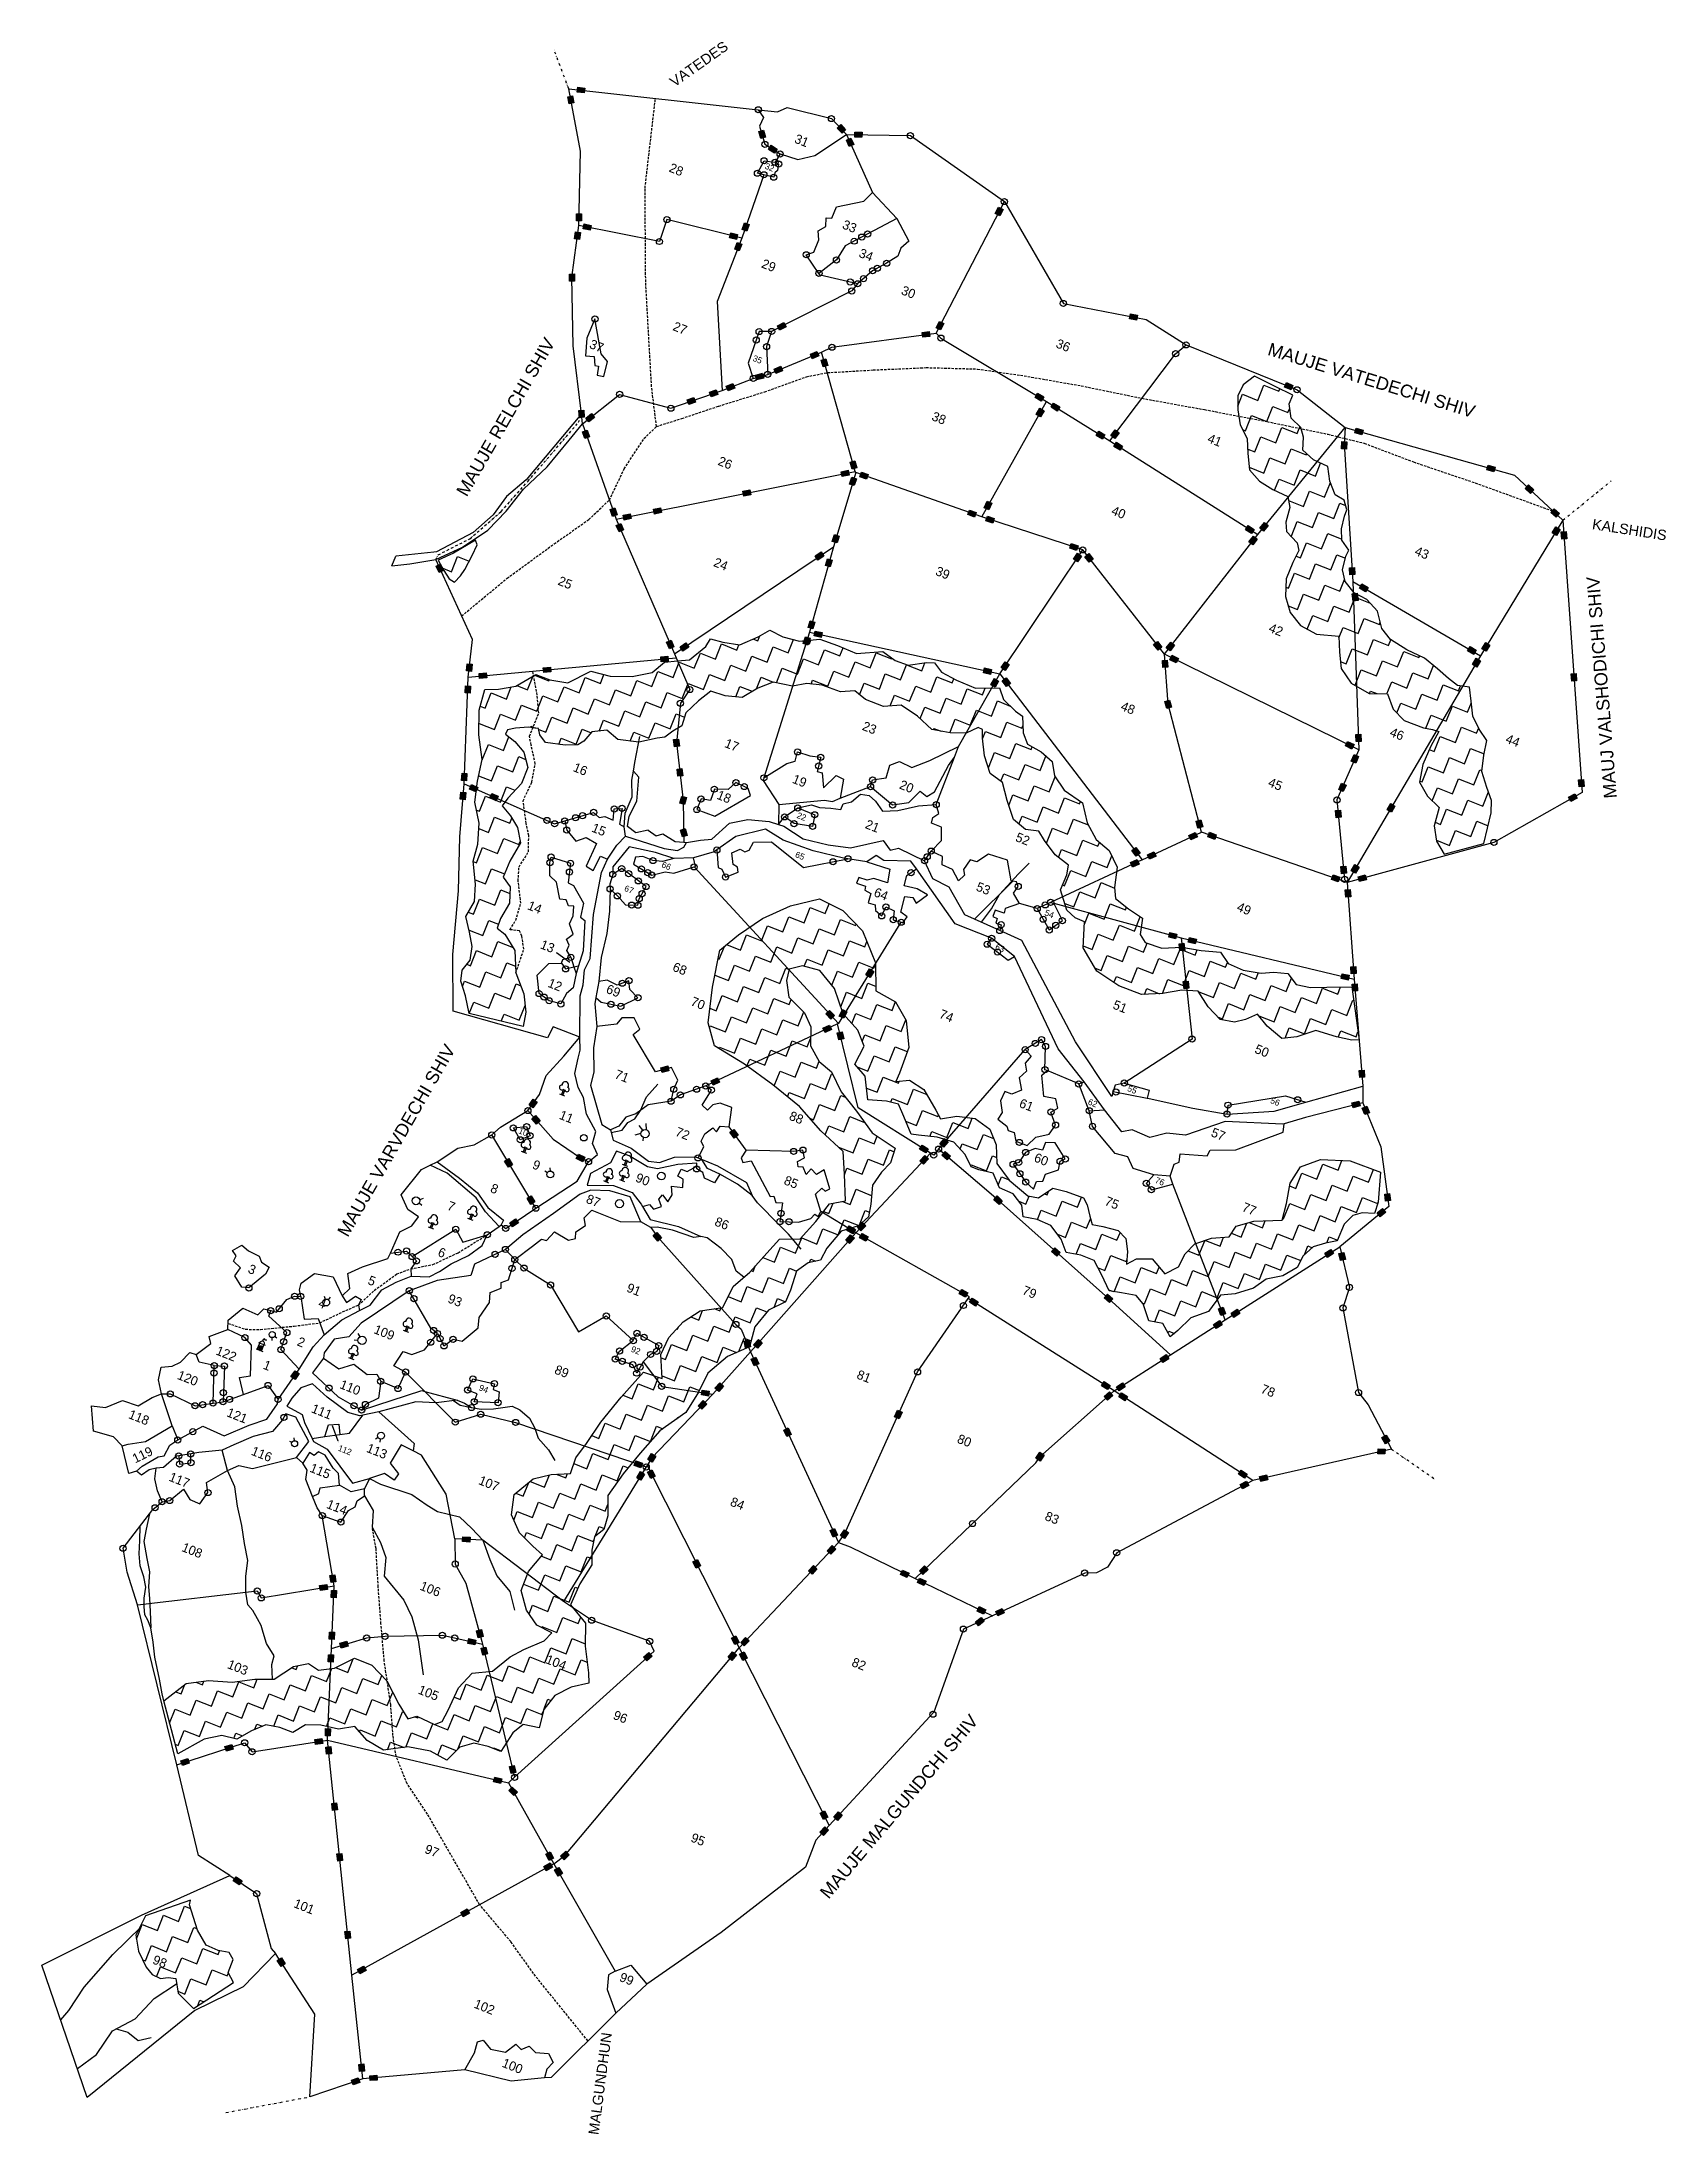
# Model space of a CAD drawing. Header units: metres. Extents: x 314619 to 317984, y 1901318 to 1905653.
import ezdxf

# ---------------------------------------------------------------- set-up
doc = ezdxf.new("R2010")
doc.units = ezdxf.units.M
doc.header["$MEASUREMENT"] = 0
for name, pattern in [('DASHDOT', [1, 0.5, -0.25, 0, -0.25]), ('DASHED', [0.75, 0.5, -0.25]), ('DIVIDE', [1.25, 0.5, -0.25, 0, -0.25, 0, -0.25])]:
    doc.linetypes.add(name, pattern=pattern)
for name, color, linetype in [('LINE_FOOTPATH', 1, 'DASHED'), ('LINE_WATER', 4, 'Continuous'), ('OFF', 1, 'Continuous'), ('POLY_HATCH', 12, 'Continuous'), ('POLY_PARCEL', 6, 'Continuous'), ('POLY_WATER', 4, 'Continuous'), ('SYM_WELL', 1, 'Continuous'), ('TEXT_MAPOUT', 7, 'Continuous'), ('TEXT_PARCEL', 7, 'Continuous'), ('V_BOUND_LINE', 7, 'Continuous'), ('V_BOUND_STREAM_LINE', 7, 'DASHDOT'), ('V_DIVIDE_LINE', 7, 'DIVIDE')]:
    doc.layers.add(name, color=color, linetype=linetype)
doc.styles.get("Standard").update_dxf_attribs({"font": 'arial.ttf'})
doc.styles.add('TEXT_MAP', font='')
doc.styles.get('TEXT_MAP').set_extended_font_data('Kruti Dev 050')

msp = doc.modelspace()

# ---------------------------------------------------------------- texts
at = {"layer": 'TEXT_MAPOUT'}
for s, height, rotation, p in [('VATEDES', 21.31, 35.2074, (315929.9, 1905558.6)), ('MAUJE RELCHI SHIV', 26.632, 60.1804, (315499.7, 1904708.8)), ('MAUJE VATEDECHI SHIV', 26.632, 342.8889, (317156.9, 1905004.9)), ('KALSHIDIS', 21.31, 351.1293, (317830, 1904643.7)), ('MAUJ VALSHODICHI SHIV', 26.632, 94.5503, (317882.3, 1904086.5)), ('MAUJE VARVDECHI SHIV', 26.632, 60.1803, (315253.1, 1903174.8)), ('MAUJE MALGUNDCHI SHIV', 26.632, 49.8637, (316249.3, 1901803.5)), ('MALGUNDHUN', 21.31, 82.5295, (315772.6, 1901315.6))]:
    msp.add_text(s, height=height, rotation=rotation, dxfattribs=at).set_placement(p)
at = {"layer": 'TEXT_PARCEL', "style": 'TEXT_MAP'}
for s, height, rotation, p in [('31', 19.17, 338.3209, (316176.9, 1905444.9)), ('28', 19.17, 338.3209, (315917.1, 1905384.8)), ('32', 12.78, 338.3209, (316115.9, 1905390.8)), ('33', 19.17, 338.3209, (316276.1, 1905267.2)), ('34', 19.17, 338.3209, (316310.3, 1905208.1)), ('29', 19.17, 338.3209, (316108.6, 1905186.2)), ('30', 19.17, 338.3209, (316398, 1905130.8)), ('27', 19.17, 338.3209, (315924.9, 1905056.3)), ('37', 19.17, 338.3209, (315752.1, 1905019.5)), ('35', 12.78, 338.3209, (316090.9, 1904992.7)), ('36', 19.17, 338.3209, (316718.5, 1905020.6)), ('38', 19.17, 338.3209, (316461.2, 1904869.9)), ('41', 19.17, 338.3209, (317032.5, 1904824.2)), ('26', 19.17, 338.3209, (316018.4, 1904777.2)), ('40', 19.17, 338.3209, (316833.3, 1904674.5)), ('24', 19.17, 338.3209, (316009.3, 1904567.4)), ('43', 19.17, 338.3209, (317461.8, 1904590.8)), ('25', 19.17, 338.3209, (315686.9, 1904528.9)), ('39', 19.17, 338.3209, (316469, 1904549.2)), ('42', 19.17, 338.3209, (317159.4, 1904431.4)), ('48', 19.17, 338.3209, (316852.8, 1904269.3)), ('23', 19.17, 338.3209, (316317.3, 1904228.2)), ('46', 19.17, 338.3209, (317410.1, 1904215.5)), ('17', 19.17, 338.3209, (316032.2, 1904192.5)), ('44', 19.17, 338.3209, (317650, 1904201.8)), ('16', 19.17, 338.3209, (315718.4, 1904142.6)), ('18', 19.17, 338.3209, (316016, 1904085.3)), ('19', 19.17, 338.3209, (316172.5, 1904118.4)), ('20', 19.17, 338.3209, (316394.2, 1904106.6)), ('45', 19.17, 338.3209, (317158.1, 1904111.5)), ('22', 12.78, 338.3209, (316182.3, 1904045.5)), ('15', 19.17, 338.3209, (315756.8, 1904017.3)), ('21', 19.17, 338.3209, (316323.4, 1904024.6)), ('52', 19.17, 338.3209, (316634.8, 1903997.9)), ('65', 12.78, 338.3209, (316178.8, 1903964.5)), ('66', 12.78, 338.3209, (315902, 1903943.4)), ('67', 12.78, 338.3209, (315824.8, 1903894.4)), ('64', 19.17, 338.3209, (316341.3, 1903883.7)), ('53', 19.17, 338.3209, (316553.2, 1903895.3)), ('14', 19.17, 338.3209, (315623.9, 1903856.3)), ('54', 12.78, 338.3209, (316695.4, 1903843.8)), ('49', 19.17, 338.3209, (317093.2, 1903853.4)), ('13', 19.17, 338.3209, (315650.3, 1903775.5)), ('63', 12.78, 338.3209, (316593.2, 1903773.1)), ('12', 19.17, 338.3209, (315665.9, 1903695.7)), ('68', 19.17, 338.3209, (315924.4, 1903729.1)), ('69', 19.17, 338.3209, (315786.7, 1903683.3)), ('70', 19.17, 338.3209, (315962, 1903657.6)), ('51', 19.17, 338.3209, (316836.5, 1903650.7)), ('74', 19.17, 338.3209, (316476.8, 1903631.5)), ('50', 19.17, 338.3209, (317130.3, 1903559)), ('71', 19.17, 338.3209, (315804.5, 1903506.6)), ('55', 12.78, 338.3209, (316867.1, 1903479.8)), ('61', 19.17, 338.3209, (316642.5, 1903446.7)), ('62', 12.78, 338.3209, (316785.3, 1903452)), ('56', 12.78, 338.3209, (317163.3, 1903454.8)), ('10', 12.78, 338.3209, (315605.6, 1903392.2)), ('11', 19.17, 338.3209, (315689.5, 1903422.3)), ('72', 19.17, 338.3209, (315930.2, 1903387.5)), ('88', 19.17, 338.3209, (316165.8, 1903420.5)), ('57', 19.17, 338.3209, (317039.9, 1903386.2)), ('9', 19.2, 338.3209, (315634, 1903319.6)), ('60', 19.17, 338.3209, (316673.2, 1903334)), ('8', 19.2, 338.3209, (315546.9, 1903270.6)), ('90', 19.17, 338.3209, (315847.6, 1903292.5)), ('85', 19.17, 338.3209, (316155.1, 1903286.9)), ('76', 12.78, 338.3209, (316924.3, 1903289.7)), ('7', 19.2, 338.3209, (315457.5, 1903234.2)), ('87', 19.17, 338.3209, (315745.2, 1903248.4)), ('75', 19.17, 338.3209, (316819.7, 1903243.9)), ('77', 19.17, 338.3209, (317104.1, 1903231.4)), ('86', 19.17, 338.3209, (316011.5, 1903201.4)), ('6', 19.2, 338.3209, (315438.1, 1903138.2)), ('3', 19.2, 338.3209, (315044.8, 1903103.4)), ('5', 19.2, 338.3209, (315293, 1903079.9)), ('93', 19.17, 338.3209, (315458.7, 1903041.9)), ('91', 19.17, 338.3209, (315829.2, 1903064.3)), ('79', 19.17, 338.3209, (316648.8, 1903059)), ('4', 19.2, 338.3209, (315190.4, 1903032.6)), ('2', 19.2, 338.3209, (315146.6, 1902952.8)), ('109', 19.17, 338.3209, (315305.5, 1902978.1)), ('122', 19.17, 338.3209, (314978.2, 1902934)), ('92', 12.78, 338.3209, (315838.6, 1902939.6)), ('120', 19.17, 338.3209, (314898.4, 1902883.3)), ('1', 19.2, 338.3209, (315076, 1902904.5)), ('110', 19.17, 338.3209, (315234.9, 1902864.1)), ('89', 19.17, 338.3209, (315679.8, 1902894.7)), ('81', 19.17, 338.3209, (316305.8, 1902884.4)), ('94', 12.78, 338.3209, (315523.6, 1902859.8)), ('78', 19.17, 338.3209, (317143, 1902854.7)), ('118', 19.17, 338.3209, (314797.2, 1902802)), ('121', 19.17, 338.3209, (315000.7, 1902805.9)), ('111', 19.17, 338.3209, (315176.1, 1902814.1)), ('80', 19.17, 338.3209, (316513.9, 1902751.3)), ('119', 19.17, 25.8866, (314812.8, 1902707.7)), ('116', 19.17, 338.3209, (315051.6, 1902726.1)), ('115', 19.17, 338.3209, (315172.8, 1902691)), ('112', 12.78, 338.3209, (315231.7, 1902734.7)), ('113', 19.17, 338.3209, (315290.3, 1902732.1)), ('117', 19.17, 338.3209, (314881.1, 1902672.4)), ('107', 19.17, 338.3209, (315522.5, 1902665.3)), ('114', 19.17, 338.3209, (315207.5, 1902616)), ('84', 19.17, 338.3209, (316043.8, 1902621)), ('83', 19.17, 338.3209, (316695.6, 1902591.2)), ('108', 19.17, 338.3209, (314907.5, 1902526.6)), ('106', 19.17, 338.3209, (315401, 1902446.6)), ('103', 19.17, 338.3209, (315002.1, 1902284.1)), ('104', 19.17, 338.3209, (315661.5, 1902294.4)), ('82', 19.17, 338.3209, (316295.4, 1902288.5)), ('105', 19.17, 338.3209, (315397.2, 1902231.4)), ('96', 19.17, 338.3209, (315801.3, 1902178.9)), ('95', 19.17, 338.3209, (315962.1, 1901925)), ('97', 19.17, 338.3209, (315410.8, 1901901.4)), ('101', 19.17, 338.3209, (315139.5, 1901788.7)), ('98', 19.17, 338.3209, (314847.2, 1901672)), ('99', 19.17, 338.3209, (315814.3, 1901636)), ('102', 19.17, 338.3209, (315512.9, 1901580.6)), ('100', 19.17, 338.3209, (315571.1, 1901458.2))]:
    msp.add_text(s, height=height, rotation=rotation, dxfattribs=at).set_placement(p)

# ---------------------------------------------------------------- hatches: boundary and pattern name
for points in [[(315718.8, 1905541.3), (315708.8, 1905539.4), (315711.5, 1905524.9), (315721.6, 1905526.8)], [(315729.6, 1905558.9), (315728.4, 1905548.7), (315743.2, 1905547.1), (315744.3, 1905557.3)], [(316277.1, 1905463.7), (316284.5, 1905470.8), (316274.3, 1905481.5), (316266.9, 1905474.5)], [(316114.3, 1905469.8), (316104.5, 1905467), (316108.6, 1905452.7), (316118.5, 1905455.6)], [(316137.1, 1905422.2), (316142.6, 1905430.9), (316130.1, 1905438.8), (316124.6, 1905430.2)], [(316292.2, 1905436.1), (316301.5, 1905440.2), (316295.5, 1905453.8), (316286.1, 1905449.6)], [(316303.8, 1905466), (316303.6, 1905455.8), (316318.4, 1905455.5), (316318.6, 1905465.7)], [(316594.7, 1905297.2), (316603.8, 1905292.5), (316610.6, 1905305.6), (316601.5, 1905310.4)], [(315726.9, 1905282.2), (315737.1, 1905282), (315737.5, 1905296.8), (315727.2, 1905297)], [(315755.4, 1905262.8), (315757.4, 1905272.9), (315742.8, 1905275.8), (315740.8, 1905265.7)], [(316069.9, 1905264), (316079.6, 1905260.6), (316084.5, 1905274.6), (316074.8, 1905278)], [(315735.1, 1905258.2), (315724.9, 1905259.5), (315723, 1905244.8), (315733.1, 1905243.5)], [(316058.5, 1905243.7), (316060.9, 1905253.7), (316046.6, 1905257.3), (316044.1, 1905247.3)], [(316069.7, 1905233.6), (316060.1, 1905237.3), (316054.8, 1905223.5), (316064.3, 1905219.8)], [(315712.7, 1905157.1), (315723, 1905157.3), (315722.7, 1905172.1), (315712.5, 1905171.9)], [(316161.1, 1905062.3), (316156.5, 1905071.5), (316143.3, 1905064.8), (316147.9, 1905055.6)], [(316459.3, 1905042.9), (316457.9, 1905053), (316443.2, 1905051), (316444.6, 1905040.9)], [(316472, 1905060.8), (316481.1, 1905056.1), (316487.9, 1905069.3), (316478.8, 1905074)], [(316887.1, 1905076.7), (316889.1, 1905086.7), (316874.5, 1905089.5), (316872.6, 1905079.5)], [(316229.1, 1905002.2), (316225.2, 1905011.7), (316211.5, 1905006.1), (316215.4, 1904996.6)], [(316115.1, 1904956.6), (316112.3, 1904966.4), (316098.1, 1904962.5), (316100.8, 1904952.6)], [(316154.1, 1904971.3), (316150.1, 1904980.8), (316136.4, 1904975.2), (316140.3, 1904965.7)], [(316243.8, 1904996.4), (316233.9, 1904993.6), (316238, 1904979.4), (316247.8, 1904982.2)], [(316019.8, 1904922.5), (316016.4, 1904932.2), (316002.4, 1904927.3), (316005.8, 1904917.6)], [(316037.2, 1904939.8), (316040.9, 1904930.2), (316054.8, 1904935.5), (316051.1, 1904945.1)], [(316689.7, 1904908.5), (316695, 1904917.3), (316682.2, 1904924.9), (316677, 1904916.2)], [(317207.3, 1904931.9), (317211.3, 1904941.3), (317197.6, 1904947.2), (317193.6, 1904937.7)], [(315733, 1904874.3), (315743.2, 1904875.2), (315741.9, 1904890), (315731.7, 1904889.1)], [(315746.4, 1904873.6), (315752.7, 1904865.5), (315764.3, 1904874.8), (315758, 1904882.8)], [(315973.5, 1904906.4), (315970.2, 1904916), (315956.2, 1904911.2), (315959.5, 1904901.5)], [(316695.6, 1904888.9), (316686.7, 1904893.9), (316679.4, 1904881), (316688.4, 1904875.9)], [(316722.7, 1904888.2), (316728.1, 1904896.9), (316715.5, 1904904.7), (316710.1, 1904896)], [(315749.3, 1904848.6), (315739.6, 1904845.2), (315744.6, 1904831.2), (315754.2, 1904834.7)], [(316816.4, 1904829.9), (316821.8, 1904838.6), (316809.2, 1904846.4), (316803.8, 1904837.7)], [(316834, 1904837.7), (316842.2, 1904831.5), (316851.2, 1904843.3), (316843, 1904849.5)], [(317342.3, 1904852.8), (317339.5, 1904842.9), (317353.8, 1904838.9), (317356.5, 1904848.7)], [(316846, 1904823.4), (316840.5, 1904814.7), (316853, 1904806.8), (316858.5, 1904815.5)], [(317323.1, 1904824.2), (317312.8, 1904824.8), (317312, 1904810), (317322.3, 1904809.4)], [(316291.6, 1904755.4), (316289.6, 1904765.4), (316275.1, 1904762.5), (316277.1, 1904752.5)], [(316306.9, 1904748), (316297.1, 1904750.9), (316292.8, 1904736.7), (316302.6, 1904733.8)], [(316297.9, 1904768), (316307.8, 1904770.8), (316303.7, 1904785.1), (316293.9, 1904782.3)], [(316317.3, 1904761.8), (316313.9, 1904752.1), (316327.9, 1904747.2), (316331.3, 1904756.9)], [(317627.4, 1904762.1), (317630.2, 1904771.9), (317615.9, 1904776), (317613.1, 1904766.1)], [(316088.1, 1904714.7), (316086.1, 1904724.8), (316071.5, 1904721.9), (316073.5, 1904711.8)], [(316571.9, 1904687.9), (316581.3, 1904683.6), (316587.4, 1904697.1), (316578.1, 1904701.3)], [(317703.4, 1904717.4), (317710.4, 1904724.9), (317699.5, 1904735), (317692.5, 1904727.5)], [(315801.8, 1904669.9), (315811.5, 1904673.4), (315806.5, 1904687.3), (315796.8, 1904683.9)], [(315823.8, 1904672.4), (315825.8, 1904662.3), (315840.3, 1904665.2), (315838.3, 1904675.3)], [(315902.9, 1904677.7), (315900.9, 1904687.8), (315886.3, 1904684.9), (315888.4, 1904674.8)], [(316551.8, 1904668.6), (316555.2, 1904678.2), (316541.2, 1904683.1), (316537.8, 1904673.5)], [(316589.3, 1904656), (316592.4, 1904665.7), (316578.4, 1904670.3), (316575.2, 1904660.6)], [(317142.7, 1904645.7), (317150.6, 1904639.2), (317160.1, 1904650.7), (317152.1, 1904657.2)], [(317756.5, 1904668.1), (317763.4, 1904675.6), (317752.6, 1904685.7), (317745.6, 1904678.2)], [(315815.1, 1904637.7), (315824.5, 1904641.8), (315818.7, 1904655.4), (315809.2, 1904651.3)], [(316257, 1904617.9), (316266.8, 1904614.9), (316271.1, 1904629.1), (316261.3, 1904632.1)], [(316752.1, 1904613.5), (316748.9, 1904603.8), (316763, 1904599.2), (316766.2, 1904608.9)], [(317125.3, 1904634.2), (317130.8, 1904642.8), (317118.3, 1904650.8), (317112.8, 1904642.1)], [(317137.4, 1904622.6), (317129.3, 1904629), (317120.1, 1904617.3), (317128.2, 1904611)], [(317765, 1904642.8), (317756.2, 1904648.1), (317748.5, 1904635.5), (317757.3, 1904630.1)], [(317777.4, 1904638.4), (317767.2, 1904637.7), (317768.2, 1904622.9), (317778.5, 1904623.6)], [(315442.3, 1904553.4), (315451.6, 1904557.7), (315445.4, 1904571.2), (315436.1, 1904566.9)], [(316239.4, 1904587.6), (316233.7, 1904596.1), (316221.4, 1904587.9), (316227.1, 1904579.4)], [(316256.7, 1904579.4), (316246.8, 1904582.1), (316242.8, 1904567.9), (316252.7, 1904565.1)], [(316756.6, 1904581.1), (316765.1, 1904575.4), (316773.4, 1904587.8), (316764.8, 1904593.4)], [(316789.3, 1904574.7), (316797.4, 1904581), (316788.3, 1904592.7), (316780.2, 1904586.3)], [(317329.3, 1904548.7), (317339.5, 1904549.3), (317338.6, 1904564.1), (317328.4, 1904563.5)], [(317354, 1904530), (317348.8, 1904521.2), (317361.6, 1904513.7), (317366.8, 1904522.6)], [(317344, 1904510.6), (317333.9, 1904509.1), (317336, 1904494.4), (317346.1, 1904495.9)], [(316206.9, 1904439.5), (316216.7, 1904436.8), (316220.7, 1904451), (316210.9, 1904453.8)], [(315919.6, 1904395.7), (315929, 1904399.8), (315923.2, 1904413.4), (315913.8, 1904409.3)], [(315941.5, 1904399.3), (315947.2, 1904390.8), (315959.5, 1904399.1), (315953.8, 1904407.6)], [(316211, 1904417.6), (316201.2, 1904420.6), (316196.8, 1904406.5), (316206.6, 1904403.4)], [(316221.7, 1904432.3), (316219.5, 1904422.3), (316234, 1904419.1), (316236.2, 1904429.2)], [(316931.7, 1904392.8), (316939.8, 1904399.1), (316930.6, 1904410.8), (316922.6, 1904404.5)], [(316948.9, 1904397.7), (316957, 1904391.4), (316966.1, 1904403.1), (316958, 1904409.4)], [(317585.9, 1904383.7), (317591, 1904392.6), (317578.2, 1904400), (317573, 1904391.1)], [(317602.9, 1904395.8), (317611.7, 1904390.5), (317619.4, 1904403.1), (317610.6, 1904408.5)], [(315499.2, 1904349.7), (315509.4, 1904348.6), (315510.9, 1904363.4), (315500.7, 1904364.4)], [(315674, 1904347.6), (315673.1, 1904357.8), (315658.3, 1904356.4), (315659.3, 1904346.2)], [(315917.2, 1904370.1), (315916.2, 1904380.3), (315901.5, 1904379), (315902.4, 1904368.7)], [(316584.7, 1904342.6), (316586.9, 1904352.6), (316572.4, 1904355.8), (316570.2, 1904345.8)], [(316606.7, 1904356.5), (316615.3, 1904350.8), (316623.5, 1904363.1), (316615, 1904368.8)], [(316951, 1904372.3), (316940.8, 1904371.5), (316941.9, 1904356.7), (316952.1, 1904357.5)], [(316969.5, 1904366.4), (316974, 1904375.7), (316960.7, 1904382.2), (316956.2, 1904373)], [(317599.7, 1904370.6), (317590.9, 1904375.8), (317583.4, 1904363), (317592.2, 1904357.8)], [(315507.3, 1904318.4), (315497.1, 1904318.8), (315496.5, 1904304), (315506.7, 1904303.6)], [(315525.4, 1904344.1), (315526.4, 1904333.9), (315541.1, 1904335.3), (315540.2, 1904345.5)], [(316601.6, 1904328.6), (316592.7, 1904333.7), (316585.4, 1904320.8), (316594.3, 1904315.8)], [(316617, 1904335.4), (316608.9, 1904329.1), (316617.9, 1904317.4), (316626, 1904323.6)], [(317788.8, 1904328.7), (317799, 1904329.4), (317798, 1904344.2), (317787.8, 1904343.5)], [(316949.7, 1904272), (316959.6, 1904274.6), (316955.8, 1904289), (316945.9, 1904286.4)], [(315929.9, 1904192.7), (315940.1, 1904193.8), (315938.3, 1904208.6), (315928.2, 1904207.4)], [(317333.3, 1904187.9), (317337.8, 1904197.1), (317324.5, 1904203.7), (317320, 1904194.5)], [(317342.2, 1904203.5), (317352.4, 1904203.8), (317351.9, 1904218.7), (317341.6, 1904218.3)], [(315489.1, 1904122.9), (315499.3, 1904122.3), (315500.1, 1904137.1), (315489.9, 1904137.7)], [(315937, 1904131.4), (315947.2, 1904132.6), (315945.5, 1904147.3), (315935.3, 1904146.1)], [(317347.3, 1904172.2), (317337.9, 1904176.3), (317331.9, 1904162.7), (317341.3, 1904158.6)], [(315497.7, 1904097.7), (315487.5, 1904098.5), (315486.3, 1904083.8), (315496.6, 1904082.9)], [(315509.4, 1904114.4), (315505.2, 1904105), (315518.8, 1904099), (315522.9, 1904108.4)], [(315560.8, 1904080.5), (315565, 1904089.9), (315551.4, 1904095.9), (315547.3, 1904086.5)], [(317321.5, 1904113.2), (317312.1, 1904117.3), (317306.2, 1904103.7), (317315.6, 1904099.6)], [(317800.1, 1904086.4), (317795, 1904095.3), (317782.1, 1904088), (317787.2, 1904079.1)], [(317804.2, 1904109.3), (317814.4, 1904110), (317813.4, 1904124.8), (317803.1, 1904124.1)], [(315941, 1904075.9), (315950.8, 1904072.9), (315955.1, 1904087.1), (315945.3, 1904090.1)], [(317300.9, 1904045.6), (317311.1, 1904046.5), (317309.7, 1904061.3), (317299.5, 1904060.3)], [(317422.6, 1904069.6), (317413.8, 1904074.8), (317406.3, 1904062), (317415.1, 1904056.8)], [(315946.4, 1904005.8), (315956.3, 1904008.7), (315952, 1904022.9), (315942.2, 1904020)], [(317013.2, 1904005.7), (317008.8, 1904015), (316995.4, 1904008.7), (316999.7, 1903999.4)], [(317014.4, 1904024.2), (317024.4, 1904026.8), (317020.6, 1904041.2), (317010.7, 1904038.6)], [(317038.5, 1904015.3), (317035.1, 1904005.6), (317049.2, 1904000.7), (317052.5, 1904010.4)], [(316886.8, 1903965.6), (316894.9, 1903971.8), (316885.9, 1903983.6), (316877.8, 1903977.4)], [(316909.9, 1903968.8), (316914.3, 1903959.5), (316927.7, 1903965.8), (316923.4, 1903975.1)], [(316892.6, 1903949.4), (316888.3, 1903958.7), (316874.8, 1903952.5), (316879.1, 1903943.2)], [(317305.1, 1903912.5), (317308.5, 1903922.2), (317294.5, 1903927), (317291.1, 1903917.3)], [(317312.1, 1903929.5), (317322.3, 1903930.4), (317320.9, 1903945.2), (317310.7, 1903944.2)], [(317332, 1903935.8), (317340.9, 1903930.6), (317348.4, 1903943.4), (317339.5, 1903948.6)], [(317346.6, 1903923), (317349.3, 1903913.2), (317363.6, 1903917), (317360.9, 1903926.9)], [(317320.7, 1903881.1), (317330.9, 1903881.9), (317329.9, 1903896.7), (317319.6, 1903895.9)], [(316968.1, 1903794.3), (316970.7, 1903804.3), (316956.3, 1903808), (316953.8, 1903798.1)], [(316996.8, 1903797.6), (316994.4, 1903787.7), (317008.9, 1903784.2), (317011.2, 1903794.2)], [(316977, 1903769.5), (316987.2, 1903770.6), (316985.5, 1903785.3), (316975.3, 1903784.2)], [(316342.9, 1903727.2), (316334.2, 1903732.6), (316326.4, 1903719.9), (316335.2, 1903714.6)], [(316985.6, 1903691.3), (316995.7, 1903692.4), (316994.1, 1903707.1), (316983.9, 1903706)], [(317325.5, 1903709), (317327.9, 1903719), (317313.5, 1903722.4), (317311.1, 1903712.4)], [(317341.2, 1903737.6), (317331, 1903736.8), (317332.2, 1903722), (317342.4, 1903722.8)], [(317344, 1903701.5), (317333.8, 1903700.7), (317335, 1903685.9), (317345.2, 1903686.7)], [(316253.9, 1903628.5), (316261.5, 1903635.5), (316251.4, 1903646.4), (316243.9, 1903639.4)], [(316271.5, 1903634.6), (316280.7, 1903630.1), (316287.3, 1903643.4), (316278.1, 1903647.9)], [(316255.4, 1903606.7), (316251, 1903616), (316237.6, 1903609.7), (316242, 1903600.4)], [(316277.2, 1903602), (316267.2, 1903599.6), (316270.8, 1903585.2), (316280.7, 1903587.6)], [(315918.6, 1903521.4), (315915.9, 1903531.3), (315901.6, 1903527.4), (315904.3, 1903517.5)], [(316023.5, 1903497.6), (316019.1, 1903506.9), (316005.7, 1903500.6), (316010.1, 1903491.3)], [(317349.6, 1903507), (317359.8, 1903507.9), (317358.6, 1903522.7), (317348.4, 1903521.8)], [(315628.7, 1903450.6), (315636.9, 1903444.6), (315645.7, 1903456.5), (315637.4, 1903462.6)], [(317350.5, 1903448.4), (317347.9, 1903458.4), (317333.6, 1903454.6), (317336.2, 1903444.7)], [(317360.5, 1903430.4), (317369.9, 1903434.3), (317364.3, 1903448), (317354.8, 1903444.1)], [(315644.4, 1903410.6), (315652.1, 1903417.4), (315642.3, 1903428.5), (315634.6, 1903421.7)], [(316053.8, 1903381.8), (316062, 1903387.8), (316053.3, 1903399.8), (316045, 1903393.7)], [(316450.4, 1903350.9), (316455.9, 1903359.5), (316443.3, 1903367.4), (316437.8, 1903358.8)], [(316479.6, 1903369.7), (316487.4, 1903362.9), (316497.1, 1903374.1), (316489.4, 1903380.9)], [(315585.9, 1903321.2), (315594.7, 1903326.5), (315587, 1903339.2), (315578.2, 1903334)], [(315739.9, 1903332.9), (315744.3, 1903342.2), (315730.9, 1903348.5), (315726.5, 1903339.3)], [(316438.6, 1903334.8), (316446.1, 1903327.8), (316456.2, 1903338.6), (316448.7, 1903345.6)], [(316495.2, 1903336.6), (316501.9, 1903344.3), (316490.6, 1903354), (316483.9, 1903346.2)], [(315632.1, 1903244.3), (315640.9, 1903249.6), (315633.3, 1903262.3), (315624.5, 1903257.1)], [(316602.4, 1903244.2), (316609.2, 1903251.9), (316598.2, 1903261.8), (316591.3, 1903254.1)], [(317403.5, 1903228.3), (317396.9, 1903236.2), (317385.5, 1903226.8), (317392, 1903218.9)], [(317403.3, 1903251.2), (317413.4, 1903252.5), (317411.5, 1903267.2), (317401.3, 1903265.9)], [(315606.6, 1903206), (315600.9, 1903214.6), (315588.6, 1903206.3), (315594.3, 1903197.8)], [(315895.5, 1903168.5), (315903.2, 1903175.2), (315893.4, 1903186.4), (315885.7, 1903179.6)], [(316299.3, 1903183.5), (316304.7, 1903192.2), (316292, 1903199.9), (316286.7, 1903191.2)], [(316308.9, 1903196.5), (316316.4, 1903189.5), (316326.5, 1903200.3), (316319, 1903207.3)], [(316326.4, 1903168.1), (316331.4, 1903177), (316318.5, 1903184.3), (316313.5, 1903175.3)], [(316302.7, 1903174.4), (316295, 1903181.2), (316285.2, 1903170.1), (316292.9, 1903163.3)], [(316721.9, 1903137.1), (316728.7, 1903144.7), (316717.7, 1903154.6), (316710.8, 1903147)], [(317295.5, 1903142.4), (317290, 1903151), (317277.5, 1903143), (317283, 1903134.4)], [(317309.9, 1903128.1), (317319.8, 1903130.4), (317316.4, 1903144.9), (317306.4, 1903142.5)], [(316533, 1903052), (316538, 1903060.9), (316525.1, 1903068.2), (316520.1, 1903059.3)], [(316831.1, 1903041), (316837.9, 1903048.6), (316826.9, 1903058.5), (316820, 1903050.9)], [(316553.7, 1903033.6), (316559.2, 1903042.2), (316546.6, 1903050.2), (316541.1, 1903041.5)], [(317062.2, 1903014.2), (317071.8, 1903017.9), (317066.5, 1903031.7), (317056.9, 1903028)], [(317083, 1903019), (317088.5, 1903010.3), (317101, 1903018.3), (317095.5, 1903027)], [(317064.4, 1902995), (317058.9, 1903003.6), (317046.4, 1902995.6), (317051.9, 1902987)], [(316077.4, 1902946.9), (316087.5, 1902949.1), (316084.2, 1902963.6), (316074.2, 1902961.3)], [(316095.3, 1902910), (316104.6, 1902914.3), (316098.4, 1902927.8), (316089.1, 1902923.5)], [(316094, 1902953.5), (316101.7, 1902946.7), (316111.5, 1902957.8), (316103.8, 1902964.6)], [(316954.4, 1902924.6), (316948.9, 1902933.2), (316936.4, 1902925.2), (316942, 1902916.5)], [(315152.4, 1902893.9), (315144, 1902899.8), (315135.5, 1902887.6), (315143.9, 1902881.7)], [(315997, 1902830.7), (315989.6, 1902837.8), (315979.4, 1902827.1), (315986.8, 1902820)], [(316000.7, 1902847.4), (316002.2, 1902857.5), (315987.6, 1902859.8), (315986, 1902849.6)], [(316013.9, 1902863.8), (316021.6, 1902857), (316031.4, 1902868), (316023.8, 1902874.9)], [(316827.1, 1902860.6), (316832.6, 1902869.2), (316820, 1902877.2), (316814.6, 1902868.5)], [(316838.3, 1902848.4), (316831.5, 1902856.1), (316820.4, 1902846.3), (316827.2, 1902838.6)], [(316845.4, 1902866.7), (316851, 1902858), (316863.4, 1902866.1), (316857.9, 1902874.7)], [(316863, 1902837.5), (316868.6, 1902846.1), (316856.2, 1902854.1), (316850.6, 1902845.5)], [(316386, 1902804.3), (316395.4, 1902800.1), (316401.4, 1902813.6), (316392.1, 1902817.8)], [(316162.7, 1902763.4), (316172, 1902767.7), (316165.8, 1902781.2), (316156.5, 1902776.9)], [(317403.2, 1902748.5), (317412.1, 1902753.7), (317404.6, 1902766.5), (317395.7, 1902761.3)], [(315860.5, 1902698.8), (315863.8, 1902708.5), (315849.8, 1902713.2), (315846.5, 1902703.5)], [(315874.8, 1902715.5), (315883.5, 1902710.2), (315891.3, 1902722.8), (315882.6, 1902728.2)], [(316678.8, 1902718.4), (316687.4, 1902712.7), (316695.6, 1902725.1), (316687, 1902730.7)], [(317401.9, 1902727.3), (317402.3, 1902737.5), (317387.5, 1902738.2), (317387.1, 1902727.9)], [(315868.2, 1902685.3), (315859.5, 1902690.7), (315851.7, 1902678.1), (315860.4, 1902672.7)], [(315881, 1902676.6), (315890.1, 1902681.2), (315883.4, 1902694.5), (315874.3, 1902689.9)], [(317110.9, 1902677.1), (317116.4, 1902685.7), (317104, 1902693.8), (317098.4, 1902685.2)], [(317119.9, 1902661.8), (317115.1, 1902670.9), (317102, 1902663.9), (317106.8, 1902654.9)], [(317142.3, 1902680.5), (317144.6, 1902670.5), (317159.1, 1902673.8), (317156.8, 1902683.8)], [(315491.7, 1902555.8), (315491.1, 1902545.6), (315505.9, 1902544.7), (315506.5, 1902555)], [(316264, 1902530.3), (316256.6, 1902537.4), (316246.4, 1902526.6), (316253.9, 1902519.5)], [(316258.6, 1902554.9), (316267.9, 1902559.2), (316261.7, 1902572.7), (316252.4, 1902568.4)], [(316273.8, 1902558.3), (316282.1, 1902552.3), (316290.8, 1902564.4), (316282.4, 1902570.4)], [(315975, 1902490.5), (315984.1, 1902495.2), (315977.4, 1902508.4), (315968.3, 1902503.8)], [(316207.6, 1902485.4), (316215, 1902478.3), (316225.2, 1902489.1), (316217.7, 1902496.2)], [(316437.5, 1902484.9), (316444.6, 1902477.5), (316455.3, 1902487.8), (316448.2, 1902495.2)], [(315211.2, 1902446.8), (315209.5, 1902456.9), (315194.9, 1902454.5), (315196.6, 1902444.4)], [(315218.6, 1902460.9), (315228.7, 1902462.6), (315226.2, 1902477.2), (315216.1, 1902475.5)], [(316411.6, 1902471.2), (316416, 1902480.5), (316402.6, 1902486.8), (316398.2, 1902477.5)], [(316446.9, 1902454.5), (316451.3, 1902463.7), (316437.9, 1902470.1), (316433.5, 1902460.9)], [(315218.7, 1902429.7), (315228.9, 1902429.3), (315229.6, 1902444.1), (315219.3, 1902444.5)], [(316570.3, 1902395.5), (316574.7, 1902404.7), (316561.4, 1902411.1), (316556.9, 1902401.9)], [(316595.5, 1902400.9), (316599.8, 1902391.6), (316613.2, 1902397.8), (316608.9, 1902407.1)], [(315523.6, 1902346.6), (315533.5, 1902349.1), (315529.9, 1902363.5), (315519.9, 1902360.9)], [(316571.5, 1902380.6), (316565.1, 1902388.6), (316553.5, 1902379.4), (316559.9, 1902371.4)], [(315214.9, 1902343.4), (315225.1, 1902342.9), (315225.8, 1902357.8), (315215.5, 1902358.2)], [(315236.8, 1902335), (315239.6, 1902325.1), (315253.9, 1902329.3), (315251, 1902339.2)], [(315516.4, 1902331.5), (315518.7, 1902341.5), (315504.2, 1902344.8), (315502, 1902334.7)], [(315539.2, 1902327.3), (315529.2, 1902324.9), (315532.7, 1902310.5), (315542.7, 1902312.9)], [(315883.9, 1902308.6), (315877, 1902316.2), (315866, 1902306.3), (315872.9, 1902298.7)], [(316058.4, 1902310.9), (316050.5, 1902317.5), (316041, 1902306.2), (316048.9, 1902299.6)], [(316054.8, 1902332.4), (316064, 1902337), (316057.3, 1902350.2), (316048.2, 1902345.6)], [(316074.1, 1902317.1), (316064.9, 1902312.5), (316071.6, 1902299.3), (316080.8, 1902303.9)], [(316067.2, 1902336.5), (316074.7, 1902329.5), (316084.9, 1902340.2), (316077.4, 1902347.3)], [(315223.7, 1902311), (315213.5, 1902311.4), (315212.9, 1902296.6), (315223.1, 1902296.1)], [(315206.7, 1902143.5), (315217, 1902143.1), (315217.6, 1902157.9), (315207.3, 1902158.4)], [(314998.6, 1902121.1), (315001.8, 1902111.3), (315015.9, 1902115.9), (315012.7, 1902125.6)], [(315201.2, 1902127.6), (315199.6, 1902137.7), (315185, 1902135.4), (315186.5, 1902125.3)], [(315218, 1902120.9), (315207.8, 1902119.8), (315209.4, 1902105.1), (315219.6, 1902106.2)], [(314907.5, 1902091.7), (314910.7, 1902081.9), (314924.8, 1902086.5), (314921.7, 1902096.2)], [(315569.9, 1902044.3), (315572.2, 1902054.3), (315557.8, 1902057.7), (315555.4, 1902047.7)], [(315591.6, 1902065.1), (315601.6, 1902067.5), (315598.1, 1902081.9), (315588.1, 1902079.5)], [(315594, 1902037.2), (315586.8, 1902029.9), (315597.4, 1902019.5), (315604.6, 1902026.8)], [(315221.4, 1901988.6), (315231.6, 1901989.7), (315230.1, 1902004.4), (315219.9, 1902003.3)], [(316238.6, 1901970), (316247.7, 1901974.7), (316241, 1901987.9), (316231.9, 1901983.3)], [(316259.9, 1901974.9), (316267.5, 1901967.9), (316277.5, 1901978.8), (316270, 1901985.8)], [(316248.9, 1901947.9), (316241.4, 1901954.9), (316231.3, 1901944), (316238.8, 1901937)], [(315232.3, 1901883.7), (315242.5, 1901884.8), (315241, 1901899.5), (315230.8, 1901898.5)], [(315670.6, 1901884.9), (315679.5, 1901889.9), (315672.3, 1901902.8), (315663.3, 1901897.8)], [(315694.1, 1901893.9), (315701.2, 1901886.4), (315711.9, 1901896.6), (315704.9, 1901904.1)], [(315028.4, 1901834.4), (315034.1, 1901842.9), (315021.8, 1901851.2), (315016.1, 1901842.7)], [(315677.5, 1901871), (315672.5, 1901880), (315659.6, 1901872.8), (315664.5, 1901863.8)], [(315688.8, 1901852.8), (315697.7, 1901857.9), (315690.4, 1901870.8), (315681.4, 1901865.7)], [(315505.2, 1901775.8), (315500.2, 1901784.7), (315487.3, 1901777.6), (315492.2, 1901768.6)], [(315248.9, 1901723), (315259.1, 1901724.1), (315257.6, 1901738.8), (315247.4, 1901737.8)], [(315115.7, 1901683.3), (315107.1, 1901677.8), (315115.1, 1901665.3), (315123.7, 1901670.9)], [(315273.1, 1901659.2), (315278, 1901650.2), (315291, 1901657.4), (315286, 1901666.4)], [(315277.5, 1901447.6), (315287.7, 1901448.6), (315286.2, 1901463.4), (315276, 1901462.3)], [(315278.3, 1901425.3), (315275, 1901435), (315260.9, 1901430.2), (315264.2, 1901420.5)], [(315298.7, 1901439.1), (315299.6, 1901428.9), (315314.3, 1901430.2), (315313.4, 1901440.4)]]:
    msp.add_hatch(color=256).paths.add_polyline_path(points)
at = {"linetype": 'Continuous'}
msp.add_hatch(color=256, dxfattribs=at).paths.add_polyline_path([(315080.2, 1902964.4), (315081.6, 1902964.1), (315082.9, 1902963.4), (315084.7, 1902962.8), (315081.3, 1902964.7), (315080.4, 1902965.8), (315079.1, 1902966.5), (315078.3, 1902964.5), (315078.5, 1902964.4)])

# ---------------------------------------------------------------- linework, layer by layer
for p, q in [((315708.8, 1905539.4), (315718.8, 1905541.3)), ((315711.5, 1905524.9), (315708.8, 1905539.4)), ((315721.6, 1905526.8), (315711.5, 1905524.9)), ((315718.8, 1905541.3), (315721.6, 1905526.8)), ((315728.4, 1905548.7), (315729.6, 1905558.9)), ((315743.2, 1905547.1), (315728.4, 1905548.7)), ((315729.6, 1905558.9), (315744.3, 1905557.3)), ((315744.3, 1905557.3), (315743.2, 1905547.1)), ((316266.9, 1905474.5), (316274.3, 1905481.5)), ((316274.3, 1905481.5), (316284.5, 1905470.8)), ((316104.5, 1905467), (316114.3, 1905469.8)), ((316108.6, 1905452.7), (316104.5, 1905467)), ((316118.5, 1905455.6), (316108.6, 1905452.7)), ((316114.3, 1905469.8), (316118.5, 1905455.6)), ((316124.6, 1905430.2), (316130.1, 1905438.8)), ((316130.1, 1905438.8), (316142.6, 1905430.9)), ((316277.1, 1905463.7), (316266.9, 1905474.5)), ((316284.5, 1905470.8), (316277.1, 1905463.7)), ((316286.1, 1905449.6), (316295.5, 1905453.8)), ((316292.2, 1905436.1), (316286.1, 1905449.6)), ((316301.5, 1905440.2), (316292.2, 1905436.1)), ((316295.5, 1905453.8), (316301.5, 1905440.2)), ((316303.6, 1905455.8), (316303.8, 1905466)), ((316318.4, 1905455.5), (316303.6, 1905455.8)), ((316303.8, 1905466), (316318.6, 1905465.7)), ((316318.6, 1905465.7), (316318.4, 1905455.5)), ((316137.1, 1905422.2), (316124.6, 1905430.2)), ((316142.6, 1905430.9), (316137.1, 1905422.2)), ((316594.7, 1905297.2), (316601.5, 1905310.4)), ((316601.5, 1905310.4), (316610.6, 1905305.6)), ((315726.9, 1905282.2), (315727.2, 1905297)), ((315737.1, 1905282), (315726.9, 1905282.2)), ((315727.2, 1905297), (315737.5, 1905296.8)), ((315737.5, 1905296.8), (315737.1, 1905282)), ((315740.8, 1905265.7), (315742.8, 1905275.8)), ((315755.4, 1905262.8), (315740.8, 1905265.7)), ((315742.8, 1905275.8), (315757.4, 1905272.9)), ((315757.4, 1905272.9), (315755.4, 1905262.8)), ((316069.9, 1905264), (316074.8, 1905278)), ((316079.6, 1905260.6), (316069.9, 1905264)), ((316074.8, 1905278), (316084.5, 1905274.6)), ((316084.5, 1905274.6), (316079.6, 1905260.6)), ((316603.8, 1905292.5), (316594.7, 1905297.2)), ((316610.6, 1905305.6), (316603.8, 1905292.5)), ((315723, 1905244.8), (315724.9, 1905259.5)), ((315733.1, 1905243.5), (315723, 1905244.8)), ((315724.9, 1905259.5), (315735.1, 1905258.2)), ((315735.1, 1905258.2), (315733.1, 1905243.5)), ((316044.1, 1905247.3), (316046.6, 1905257.3)), ((316058.5, 1905243.7), (316044.1, 1905247.3)), ((316046.6, 1905257.3), (316060.9, 1905253.7)), ((316054.8, 1905223.5), (316060.1, 1905237.3)), ((316064.3, 1905219.8), (316054.8, 1905223.5)), ((316060.9, 1905253.7), (316058.5, 1905243.7)), ((316060.1, 1905237.3), (316069.7, 1905233.6)), ((316069.7, 1905233.6), (316064.3, 1905219.8)), ((315712.5, 1905171.9), (315722.7, 1905172.1)), ((315712.7, 1905157.1), (315712.5, 1905171.9)), ((315723, 1905157.3), (315712.7, 1905157.1)), ((315722.7, 1905172.1), (315723, 1905157.3)), ((316143.3, 1905064.8), (316156.5, 1905071.5)), ((316147.9, 1905055.6), (316143.3, 1905064.8)), ((316161.1, 1905062.3), (316147.9, 1905055.6)), ((316156.5, 1905071.5), (316161.1, 1905062.3)), ((316443.2, 1905051), (316457.9, 1905053)), ((316444.6, 1905040.9), (316443.2, 1905051)), ((316457.9, 1905053), (316459.3, 1905042.9)), ((316472, 1905060.8), (316478.8, 1905074)), ((316481.1, 1905056.1), (316472, 1905060.8)), ((316478.8, 1905074), (316487.9, 1905069.3)), ((316487.9, 1905069.3), (316481.1, 1905056.1)), ((316872.6, 1905079.5), (316874.5, 1905089.5)), ((316887.1, 1905076.7), (316872.6, 1905079.5)), ((316874.5, 1905089.5), (316889.1, 1905086.7)), ((316889.1, 1905086.7), (316887.1, 1905076.7)), ((316211.5, 1905006.1), (316225.2, 1905011.7)), ((316215.4, 1904996.6), (316211.5, 1905006.1)), ((316225.2, 1905011.7), (316229.1, 1905002.2)), ((316459.3, 1905042.9), (316444.6, 1905040.9)), ((316098.1, 1904962.5), (316112.3, 1904966.4)), ((316100.8, 1904952.6), (316098.1, 1904962.5)), ((316112.3, 1904966.4), (316115.1, 1904956.6)), ((316136.4, 1904975.2), (316150.1, 1904980.8)), ((316140.3, 1904965.7), (316136.4, 1904975.2)), ((316154.1, 1904971.3), (316140.3, 1904965.7)), ((316150.1, 1904980.8), (316154.1, 1904971.3)), ((316229.1, 1905002.2), (316215.4, 1904996.6)), ((316233.9, 1904993.6), (316243.8, 1904996.4)), ((316238, 1904979.4), (316233.9, 1904993.6)), ((316247.8, 1904982.2), (316238, 1904979.4)), ((316243.8, 1904996.4), (316247.8, 1904982.2)), ((316002.4, 1904927.3), (316016.4, 1904932.2)), ((316005.8, 1904917.6), (316002.4, 1904927.3)), ((316019.8, 1904922.5), (316005.8, 1904917.6)), ((316016.4, 1904932.2), (316019.8, 1904922.5)), ((316037.2, 1904939.8), (316051.1, 1904945.1)), ((316040.9, 1904930.2), (316037.2, 1904939.8)), ((316054.8, 1904935.5), (316040.9, 1904930.2)), ((316051.1, 1904945.1), (316054.8, 1904935.5)), ((316115.1, 1904956.6), (316100.8, 1904952.6)), ((316677, 1904916.2), (316682.2, 1904924.9)), ((316682.2, 1904924.9), (316695, 1904917.3)), ((316695, 1904917.3), (316689.7, 1904908.5)), ((317193.6, 1904937.7), (317197.6, 1904947.2)), ((317207.3, 1904931.9), (317193.6, 1904937.7)), ((317197.6, 1904947.2), (317211.3, 1904941.3)), ((317211.3, 1904941.3), (317207.3, 1904931.9)), ((315731.7, 1904889.1), (315741.9, 1904890)), ((315733, 1904874.3), (315731.7, 1904889.1)), ((315743.2, 1904875.2), (315733, 1904874.3)), ((315741.9, 1904890), (315743.2, 1904875.2)), ((315746.4, 1904873.6), (315758, 1904882.8)), ((315752.7, 1904865.5), (315746.4, 1904873.6)), ((315764.3, 1904874.8), (315752.7, 1904865.5)), ((315758, 1904882.8), (315764.3, 1904874.8)), ((315956.2, 1904911.2), (315970.2, 1904916)), ((315959.5, 1904901.5), (315956.2, 1904911.2)), ((315973.5, 1904906.4), (315959.5, 1904901.5)), ((315970.2, 1904916), (315973.5, 1904906.4)), ((316689.7, 1904908.5), (316677, 1904916.2)), ((316679.4, 1904881), (316686.7, 1904893.9)), ((316688.4, 1904875.9), (316679.4, 1904881)), ((316686.7, 1904893.9), (316695.6, 1904888.9)), ((316695.6, 1904888.9), (316688.4, 1904875.9)), ((316710.1, 1904896), (316715.5, 1904904.7)), ((316722.7, 1904888.2), (316710.1, 1904896)), ((316715.5, 1904904.7), (316728.1, 1904896.9)), ((316728.1, 1904896.9), (316722.7, 1904888.2)), ((315739.6, 1904845.2), (315749.3, 1904848.6)), ((315744.6, 1904831.2), (315739.6, 1904845.2)), ((315754.2, 1904834.7), (315744.6, 1904831.2)), ((315749.3, 1904848.6), (315754.2, 1904834.7)), ((316803.8, 1904837.7), (316809.2, 1904846.4)), ((316816.4, 1904829.9), (316803.8, 1904837.7)), ((316809.2, 1904846.4), (316821.8, 1904838.6)), ((316821.8, 1904838.6), (316816.4, 1904829.9)), ((316834, 1904837.7), (316843, 1904849.5)), ((316842.2, 1904831.5), (316834, 1904837.7)), ((316851.2, 1904843.3), (316842.2, 1904831.5)), ((316843, 1904849.5), (316851.2, 1904843.3)), ((317339.5, 1904842.9), (317342.3, 1904852.8)), ((317353.8, 1904838.9), (317339.5, 1904842.9)), ((317342.3, 1904852.8), (317356.5, 1904848.7)), ((317356.5, 1904848.7), (317353.8, 1904838.9)), ((316840.5, 1904814.7), (316846, 1904823.4)), ((316853, 1904806.8), (316840.5, 1904814.7)), ((316846, 1904823.4), (316858.5, 1904815.5)), ((316858.5, 1904815.5), (316853, 1904806.8)), ((317312, 1904810), (317312.8, 1904824.8)), ((317322.3, 1904809.4), (317312, 1904810)), ((317312.8, 1904824.8), (317323.1, 1904824.2)), ((317323.1, 1904824.2), (317322.3, 1904809.4)), ((316275.1, 1904762.5), (316289.6, 1904765.4)), ((316277.1, 1904752.5), (316275.1, 1904762.5)), ((316291.6, 1904755.4), (316277.1, 1904752.5)), ((316289.6, 1904765.4), (316291.6, 1904755.4)), ((316292.8, 1904736.7), (316297.1, 1904750.9)), ((316293.9, 1904782.3), (316303.7, 1904785.1)), ((316297.9, 1904768), (316293.9, 1904782.3)), ((316297.1, 1904750.9), (316306.9, 1904748)), ((316307.8, 1904770.8), (316297.9, 1904768)), ((316306.9, 1904748), (316302.6, 1904733.8)), ((316303.7, 1904785.1), (316307.8, 1904770.8)), ((316313.9, 1904752.1), (316317.3, 1904761.8)), ((316327.9, 1904747.2), (316313.9, 1904752.1)), ((316317.3, 1904761.8), (316331.3, 1904756.9)), ((316331.3, 1904756.9), (316327.9, 1904747.2)), ((317613.1, 1904766.1), (317615.9, 1904776)), ((317627.4, 1904762.1), (317613.1, 1904766.1)), ((317615.9, 1904776), (317630.2, 1904771.9)), ((317630.2, 1904771.9), (317627.4, 1904762.1)), ((316071.5, 1904721.9), (316086.1, 1904724.8)), ((316073.5, 1904711.8), (316071.5, 1904721.9)), ((316088.1, 1904714.7), (316073.5, 1904711.8)), ((316086.1, 1904724.8), (316088.1, 1904714.7)), ((316302.6, 1904733.8), (316292.8, 1904736.7)), ((316571.9, 1904687.9), (316578.1, 1904701.3)), ((316578.1, 1904701.3), (316587.4, 1904697.1)), ((317692.5, 1904727.5), (317699.5, 1904735)), ((317703.4, 1904717.4), (317692.5, 1904727.5)), ((317699.5, 1904735), (317710.4, 1904724.9)), ((317710.4, 1904724.9), (317703.4, 1904717.4)), ((315796.8, 1904683.9), (315806.5, 1904687.3)), ((315801.8, 1904669.9), (315796.8, 1904683.9)), ((315811.5, 1904673.4), (315801.8, 1904669.9)), ((315806.5, 1904687.3), (315811.5, 1904673.4)), ((315823.8, 1904672.4), (315838.3, 1904675.3)), ((315825.8, 1904662.3), (315823.8, 1904672.4)), ((315840.3, 1904665.2), (315825.8, 1904662.3)), ((315838.3, 1904675.3), (315840.3, 1904665.2)), ((315886.3, 1904684.9), (315900.9, 1904687.8)), ((315888.4, 1904674.8), (315886.3, 1904684.9)), ((315902.9, 1904677.7), (315888.4, 1904674.8)), ((315900.9, 1904687.8), (315902.9, 1904677.7)), ((316537.8, 1904673.5), (316541.2, 1904683.1)), ((316551.8, 1904668.6), (316537.8, 1904673.5)), ((316541.2, 1904683.1), (316555.2, 1904678.2)), ((316555.2, 1904678.2), (316551.8, 1904668.6)), ((316581.3, 1904683.6), (316571.9, 1904687.9)), ((316575.2, 1904660.6), (316578.4, 1904670.3)), ((316589.3, 1904656), (316575.2, 1904660.6)), ((316578.4, 1904670.3), (316592.4, 1904665.7)), ((316587.4, 1904697.1), (316581.3, 1904683.6)), ((316592.4, 1904665.7), (316589.3, 1904656)), ((317142.7, 1904645.7), (317152.1, 1904657.2)), ((317152.1, 1904657.2), (317160.1, 1904650.7)), ((317745.6, 1904678.2), (317752.6, 1904685.7)), ((317756.5, 1904668.1), (317745.6, 1904678.2)), ((317752.6, 1904685.7), (317763.4, 1904675.6)), ((317763.4, 1904675.6), (317756.5, 1904668.1)), ((315809.2, 1904651.3), (315818.7, 1904655.4)), ((315815.1, 1904637.7), (315809.2, 1904651.3)), ((315824.5, 1904641.8), (315815.1, 1904637.7)), ((315818.7, 1904655.4), (315824.5, 1904641.8)), ((316257, 1904617.9), (316261.3, 1904632.1)), ((316266.8, 1904614.9), (316257, 1904617.9)), ((316261.3, 1904632.1), (316271.1, 1904629.1)), ((316271.1, 1904629.1), (316266.8, 1904614.9)), ((316748.9, 1904603.8), (316752.1, 1904613.5)), ((316752.1, 1904613.5), (316766.2, 1904608.9)), ((317112.8, 1904642.1), (317118.3, 1904650.8)), ((317125.3, 1904634.2), (317112.8, 1904642.1)), ((317118.3, 1904650.8), (317130.8, 1904642.8)), ((317120.1, 1904617.3), (317129.3, 1904629)), ((317128.2, 1904611), (317120.1, 1904617.3)), ((317130.8, 1904642.8), (317125.3, 1904634.2)), ((317137.4, 1904622.6), (317128.2, 1904611)), ((317129.3, 1904629), (317137.4, 1904622.6)), ((317150.6, 1904639.2), (317142.7, 1904645.7)), ((317160.1, 1904650.7), (317150.6, 1904639.2)), ((317748.5, 1904635.5), (317756.2, 1904648.1)), ((317757.3, 1904630.1), (317748.5, 1904635.5)), ((317756.2, 1904648.1), (317765, 1904642.8)), ((317765, 1904642.8), (317757.3, 1904630.1)), ((317767.2, 1904637.7), (317777.4, 1904638.4)), ((317768.2, 1904622.9), (317767.2, 1904637.7)), ((317778.5, 1904623.6), (317768.2, 1904622.9)), ((317777.4, 1904638.4), (317778.5, 1904623.6)), ((315436.1, 1904566.9), (315445.4, 1904571.2)), ((315445.4, 1904571.2), (315451.6, 1904557.7)), ((316221.4, 1904587.9), (316233.7, 1904596.1)), ((316227.1, 1904579.4), (316221.4, 1904587.9)), ((316239.4, 1904587.6), (316227.1, 1904579.4)), ((316233.7, 1904596.1), (316239.4, 1904587.6)), ((316242.8, 1904567.9), (316246.8, 1904582.1)), ((316246.8, 1904582.1), (316256.7, 1904579.4)), ((316256.7, 1904579.4), (316252.7, 1904565.1)), ((316763, 1904599.2), (316748.9, 1904603.8)), ((316756.6, 1904581.1), (316764.8, 1904593.4)), ((316765.1, 1904575.4), (316756.6, 1904581.1)), ((316766.2, 1904608.9), (316763, 1904599.2)), ((316764.8, 1904593.4), (316773.4, 1904587.8)), ((316773.4, 1904587.8), (316765.1, 1904575.4)), ((316780.2, 1904586.3), (316788.3, 1904592.7)), ((316789.3, 1904574.7), (316780.2, 1904586.3)), ((316788.3, 1904592.7), (316797.4, 1904581)), ((316797.4, 1904581), (316789.3, 1904574.7)), ((315442.3, 1904553.4), (315436.1, 1904566.9)), ((315451.6, 1904557.7), (315442.3, 1904553.4)), ((316252.7, 1904565.1), (316242.8, 1904567.9)), ((317328.4, 1904563.5), (317338.6, 1904564.1)), ((317329.3, 1904548.7), (317328.4, 1904563.5)), ((317339.5, 1904549.3), (317329.3, 1904548.7)), ((317338.6, 1904564.1), (317339.5, 1904549.3)), ((317348.8, 1904521.2), (317354, 1904530)), ((317354, 1904530), (317366.8, 1904522.6)), ((317333.9, 1904509.1), (317344, 1904510.6)), ((317336, 1904494.4), (317333.9, 1904509.1)), ((317346.1, 1904495.9), (317336, 1904494.4)), ((317344, 1904510.6), (317346.1, 1904495.9)), ((317361.6, 1904513.7), (317348.8, 1904521.2)), ((317366.8, 1904522.6), (317361.6, 1904513.7)), ((316206.9, 1904439.5), (316210.9, 1904453.8)), ((316210.9, 1904453.8), (316220.7, 1904451)), ((316220.7, 1904451), (316216.7, 1904436.8)), ((315913.8, 1904409.3), (315923.2, 1904413.4)), ((315919.6, 1904395.7), (315913.8, 1904409.3)), ((315929, 1904399.8), (315919.6, 1904395.7)), ((315923.2, 1904413.4), (315929, 1904399.8)), ((315941.5, 1904399.3), (315953.8, 1904407.6)), ((315947.2, 1904390.8), (315941.5, 1904399.3)), ((315959.5, 1904399.1), (315947.2, 1904390.8)), ((315953.8, 1904407.6), (315959.5, 1904399.1)), ((316196.8, 1904406.5), (316201.2, 1904420.6)), ((316206.6, 1904403.4), (316196.8, 1904406.5)), ((316201.2, 1904420.6), (316211, 1904417.6)), ((316211, 1904417.6), (316206.6, 1904403.4)), ((316216.7, 1904436.8), (316206.9, 1904439.5)), ((316219.5, 1904422.3), (316221.7, 1904432.3)), ((316234, 1904419.1), (316219.5, 1904422.3)), ((316221.7, 1904432.3), (316236.2, 1904429.2)), ((316236.2, 1904429.2), (316234, 1904419.1)), ((316922.6, 1904404.5), (316930.6, 1904410.8)), ((316931.7, 1904392.8), (316922.6, 1904404.5)), ((316930.6, 1904410.8), (316939.8, 1904399.1)), ((316939.8, 1904399.1), (316931.7, 1904392.8)), ((316948.9, 1904397.7), (316958, 1904409.4)), ((316957, 1904391.4), (316948.9, 1904397.7)), ((316966.1, 1904403.1), (316957, 1904391.4)), ((316958, 1904409.4), (316966.1, 1904403.1)), ((317573, 1904391.1), (317578.2, 1904400)), ((317578.2, 1904400), (317591, 1904392.6)), ((317602.9, 1904395.8), (317610.6, 1904408.5)), ((317610.6, 1904408.5), (317619.4, 1904403.1)), ((317619.4, 1904403.1), (317611.7, 1904390.5)), ((315499.2, 1904349.7), (315500.7, 1904364.4)), ((315500.7, 1904364.4), (315510.9, 1904363.4)), ((315510.9, 1904363.4), (315509.4, 1904348.6)), ((315658.3, 1904356.4), (315673.1, 1904357.8)), ((315659.3, 1904346.2), (315658.3, 1904356.4)), ((315673.1, 1904357.8), (315674, 1904347.6)), ((315901.5, 1904379), (315916.2, 1904380.3)), ((315902.4, 1904368.7), (315901.5, 1904379)), ((315917.2, 1904370.1), (315902.4, 1904368.7)), ((315916.2, 1904380.3), (315917.2, 1904370.1)), ((316570.2, 1904345.8), (316572.4, 1904355.8)), ((316572.4, 1904355.8), (316586.9, 1904352.6)), ((316606.7, 1904356.5), (316615, 1904368.8)), ((316615.3, 1904350.8), (316606.7, 1904356.5)), ((316615, 1904368.8), (316623.5, 1904363.1)), ((316623.5, 1904363.1), (316615.3, 1904350.8)), ((316940.8, 1904371.5), (316951, 1904372.3)), ((316941.9, 1904356.7), (316940.8, 1904371.5)), ((316952.1, 1904357.5), (316941.9, 1904356.7)), ((316951, 1904372.3), (316952.1, 1904357.5)), ((316956.2, 1904373), (316960.7, 1904382.2)), ((316969.5, 1904366.4), (316956.2, 1904373)), ((316960.7, 1904382.2), (316974, 1904375.7)), ((316974, 1904375.7), (316969.5, 1904366.4)), ((317585.9, 1904383.7), (317573, 1904391.1)), ((317583.4, 1904363), (317590.9, 1904375.8)), ((317592.2, 1904357.8), (317583.4, 1904363)), ((317591, 1904392.6), (317585.9, 1904383.7)), ((317590.9, 1904375.8), (317599.7, 1904370.6)), ((317599.7, 1904370.6), (317592.2, 1904357.8)), ((317611.7, 1904390.5), (317602.9, 1904395.8)), ((315496.5, 1904304), (315497.1, 1904318.8)), ((315497.1, 1904318.8), (315507.3, 1904318.4)), ((315509.4, 1904348.6), (315499.2, 1904349.7)), ((315507.3, 1904318.4), (315506.7, 1904303.6)), ((315525.4, 1904344.1), (315540.2, 1904345.5)), ((315526.4, 1904333.9), (315525.4, 1904344.1)), ((315541.1, 1904335.3), (315526.4, 1904333.9)), ((315540.2, 1904345.5), (315541.1, 1904335.3)), ((315674, 1904347.6), (315659.3, 1904346.2)), ((316584.7, 1904342.6), (316570.2, 1904345.8)), ((316586.9, 1904352.6), (316584.7, 1904342.6)), ((316585.4, 1904320.8), (316592.7, 1904333.7)), ((316594.3, 1904315.8), (316585.4, 1904320.8)), ((316592.7, 1904333.7), (316601.6, 1904328.6)), ((316601.6, 1904328.6), (316594.3, 1904315.8)), ((316608.9, 1904329.1), (316617, 1904335.4)), ((316617.9, 1904317.4), (316608.9, 1904329.1)), ((316617, 1904335.4), (316626, 1904323.6)), ((316626, 1904323.6), (316617.9, 1904317.4)), ((317787.8, 1904343.5), (317798, 1904344.2)), ((317788.8, 1904328.7), (317787.8, 1904343.5)), ((317799, 1904329.4), (317788.8, 1904328.7)), ((317798, 1904344.2), (317799, 1904329.4)), ((315506.7, 1904303.6), (315496.5, 1904304)), ((316945.9, 1904286.4), (316955.8, 1904289)), ((316949.7, 1904272), (316945.9, 1904286.4)), ((316959.6, 1904274.6), (316949.7, 1904272)), ((316955.8, 1904289), (316959.6, 1904274.6)), ((315928.2, 1904207.4), (315938.3, 1904208.6)), ((315929.9, 1904192.7), (315928.2, 1904207.4)), ((315940.1, 1904193.8), (315929.9, 1904192.7)), ((315938.3, 1904208.6), (315940.1, 1904193.8)), ((317320, 1904194.5), (317324.5, 1904203.7)), ((317333.3, 1904187.9), (317320, 1904194.5)), ((317324.5, 1904203.7), (317337.8, 1904197.1)), ((317337.8, 1904197.1), (317333.3, 1904187.9)), ((317341.6, 1904218.3), (317351.9, 1904218.7)), ((317342.2, 1904203.5), (317341.6, 1904218.3)), ((317352.4, 1904203.8), (317342.2, 1904203.5)), ((317351.9, 1904218.7), (317352.4, 1904203.8)), ((315489.1, 1904122.9), (315489.9, 1904137.7)), ((315489.9, 1904137.7), (315500.1, 1904137.1)), ((315500.1, 1904137.1), (315499.3, 1904122.3)), ((315935.3, 1904146.1), (315945.5, 1904147.3)), ((315937, 1904131.4), (315935.3, 1904146.1)), ((315945.5, 1904147.3), (315947.2, 1904132.6)), ((317331.9, 1904162.7), (317337.9, 1904176.3)), ((317341.3, 1904158.6), (317331.9, 1904162.7)), ((317337.9, 1904176.3), (317347.3, 1904172.2)), ((317347.3, 1904172.2), (317341.3, 1904158.6)), ((315486.3, 1904083.8), (315487.5, 1904098.5)), ((315487.5, 1904098.5), (315497.7, 1904097.7)), ((315499.3, 1904122.3), (315489.1, 1904122.9)), ((315497.7, 1904097.7), (315496.6, 1904082.9)), ((315505.2, 1904105), (315509.4, 1904114.4)), ((315518.8, 1904099), (315505.2, 1904105)), ((315509.4, 1904114.4), (315522.9, 1904108.4)), ((315522.9, 1904108.4), (315518.8, 1904099)), ((315547.3, 1904086.5), (315551.4, 1904095.9)), ((315551.4, 1904095.9), (315565, 1904089.9)), ((315947.2, 1904132.6), (315937, 1904131.4)), ((317306.2, 1904103.7), (317312.1, 1904117.3)), ((317315.6, 1904099.6), (317306.2, 1904103.7)), ((317312.1, 1904117.3), (317321.5, 1904113.2)), ((317321.5, 1904113.2), (317315.6, 1904099.6)), ((317782.1, 1904088), (317795, 1904095.3)), ((317795, 1904095.3), (317800.1, 1904086.4)), ((317803.1, 1904124.1), (317813.4, 1904124.8)), ((317804.2, 1904109.3), (317803.1, 1904124.1)), ((317814.4, 1904110), (317804.2, 1904109.3)), ((317813.4, 1904124.8), (317814.4, 1904110)), ((315496.6, 1904082.9), (315486.3, 1904083.8)), ((315560.8, 1904080.5), (315547.3, 1904086.5)), ((315565, 1904089.9), (315560.8, 1904080.5)), ((315941, 1904075.9), (315945.3, 1904090.1)), ((315950.8, 1904072.9), (315941, 1904075.9)), ((315945.3, 1904090.1), (315955.1, 1904087.1)), ((315955.1, 1904087.1), (315950.8, 1904072.9)), ((317299.5, 1904060.3), (317309.7, 1904061.3)), ((317300.9, 1904045.6), (317299.5, 1904060.3)), ((317309.7, 1904061.3), (317311.1, 1904046.5)), ((317406.3, 1904062), (317413.8, 1904074.8)), ((317415.1, 1904056.8), (317406.3, 1904062)), ((317413.8, 1904074.8), (317422.6, 1904069.6)), ((317422.6, 1904069.6), (317415.1, 1904056.8)), ((317787.2, 1904079.1), (317782.1, 1904088)), ((317800.1, 1904086.4), (317787.2, 1904079.1)), ((315942.2, 1904020), (315952, 1904022.9)), ((315946.4, 1904005.8), (315942.2, 1904020)), ((315956.3, 1904008.7), (315946.4, 1904005.8)), ((315952, 1904022.9), (315956.3, 1904008.7)), ((316995.4, 1904008.7), (317008.8, 1904015)), ((316999.7, 1903999.4), (316995.4, 1904008.7)), ((317008.8, 1904015), (317013.2, 1904005.7)), ((317010.7, 1904038.6), (317020.6, 1904041.2)), ((317014.4, 1904024.2), (317010.7, 1904038.6)), ((317024.4, 1904026.8), (317014.4, 1904024.2)), ((317020.6, 1904041.2), (317024.4, 1904026.8)), ((317035.1, 1904005.6), (317038.5, 1904015.3)), ((317038.5, 1904015.3), (317052.5, 1904010.4)), ((317052.5, 1904010.4), (317049.2, 1904000.7)), ((317311.1, 1904046.5), (317300.9, 1904045.6)), ((316877.8, 1903977.4), (316885.9, 1903983.6)), ((316886.8, 1903965.6), (316877.8, 1903977.4)), ((316885.9, 1903983.6), (316894.9, 1903971.8)), ((316894.9, 1903971.8), (316886.8, 1903965.6)), ((316909.9, 1903968.8), (316923.4, 1903975.1)), ((316914.3, 1903959.5), (316909.9, 1903968.8)), ((316927.7, 1903965.8), (316914.3, 1903959.5)), ((316923.4, 1903975.1), (316927.7, 1903965.8)), ((317013.2, 1904005.7), (316999.7, 1903999.4)), ((317049.2, 1904000.7), (317035.1, 1904005.6)), ((316874.8, 1903952.5), (316888.3, 1903958.7)), ((316879.1, 1903943.2), (316874.8, 1903952.5)), ((316892.6, 1903949.4), (316879.1, 1903943.2)), ((316888.3, 1903958.7), (316892.6, 1903949.4)), ((317291.1, 1903917.3), (317294.5, 1903927)), ((317294.5, 1903927), (317308.5, 1903922.2)), ((317308.5, 1903922.2), (317305.1, 1903912.5)), ((317310.7, 1903944.2), (317320.9, 1903945.2)), ((317312.1, 1903929.5), (317310.7, 1903944.2)), ((317322.3, 1903930.4), (317312.1, 1903929.5)), ((317320.9, 1903945.2), (317322.3, 1903930.4)), ((317332, 1903935.8), (317339.5, 1903948.6)), ((317340.9, 1903930.6), (317332, 1903935.8)), ((317339.5, 1903948.6), (317348.4, 1903943.4)), ((317348.4, 1903943.4), (317340.9, 1903930.6)), ((317346.6, 1903923), (317360.9, 1903926.9)), ((317349.3, 1903913.2), (317346.6, 1903923)), ((317360.9, 1903926.9), (317363.6, 1903917)), ((317305.1, 1903912.5), (317291.1, 1903917.3)), ((317319.6, 1903895.9), (317329.9, 1903896.7)), ((317320.7, 1903881.1), (317319.6, 1903895.9)), ((317330.9, 1903881.9), (317320.7, 1903881.1)), ((317329.9, 1903896.7), (317330.9, 1903881.9)), ((317363.6, 1903917), (317349.3, 1903913.2)), ((316953.8, 1903798.1), (316956.3, 1903808)), ((316968.1, 1903794.3), (316953.8, 1903798.1)), ((316956.3, 1903808), (316970.7, 1903804.3)), ((316970.7, 1903804.3), (316968.1, 1903794.3)), ((316994.4, 1903787.7), (316996.8, 1903797.6)), ((316996.8, 1903797.6), (317011.2, 1903794.2)), ((317011.2, 1903794.2), (317008.9, 1903784.2)), ((316975.3, 1903784.2), (316985.5, 1903785.3)), ((316977, 1903769.5), (316975.3, 1903784.2)), ((316987.2, 1903770.6), (316977, 1903769.5)), ((316985.5, 1903785.3), (316987.2, 1903770.6)), ((317008.9, 1903784.2), (316994.4, 1903787.7)), ((316326.4, 1903719.9), (316334.2, 1903732.6)), ((316335.2, 1903714.6), (316326.4, 1903719.9)), ((316334.2, 1903732.6), (316342.9, 1903727.2)), ((316342.9, 1903727.2), (316335.2, 1903714.6)), ((316983.9, 1903706), (316994.1, 1903707.1)), ((316985.6, 1903691.3), (316983.9, 1903706)), ((316994.1, 1903707.1), (316995.7, 1903692.4)), ((317311.1, 1903712.4), (317313.5, 1903722.4)), ((317325.5, 1903709), (317311.1, 1903712.4)), ((317313.5, 1903722.4), (317327.9, 1903719)), ((317327.9, 1903719), (317325.5, 1903709)), ((317331, 1903736.8), (317341.2, 1903737.6)), ((317332.2, 1903722), (317331, 1903736.8)), ((317342.4, 1903722.8), (317332.2, 1903722)), ((317341.2, 1903737.6), (317342.4, 1903722.8)), ((316995.7, 1903692.4), (316985.6, 1903691.3)), ((317333.8, 1903700.7), (317344, 1903701.5)), ((317335, 1903685.9), (317333.8, 1903700.7)), ((317345.2, 1903686.7), (317335, 1903685.9)), ((317344, 1903701.5), (317345.2, 1903686.7)), ((316243.9, 1903639.4), (316251.4, 1903646.4)), ((316253.9, 1903628.5), (316243.9, 1903639.4)), ((316251.4, 1903646.4), (316261.5, 1903635.5)), ((316261.5, 1903635.5), (316253.9, 1903628.5)), ((316271.5, 1903634.6), (316278.1, 1903647.9)), ((316280.7, 1903630.1), (316271.5, 1903634.6)), ((316278.1, 1903647.9), (316287.3, 1903643.4)), ((316287.3, 1903643.4), (316280.7, 1903630.1)), ((316237.6, 1903609.7), (316251, 1903616)), ((316242, 1903600.4), (316237.6, 1903609.7)), ((316255.4, 1903606.7), (316242, 1903600.4)), ((316251, 1903616), (316255.4, 1903606.7)), ((316267.2, 1903599.6), (316277.2, 1903602)), ((316270.8, 1903585.2), (316267.2, 1903599.6)), ((316280.7, 1903587.6), (316270.8, 1903585.2)), ((316277.2, 1903602), (316280.7, 1903587.6)), ((315901.6, 1903527.4), (315915.9, 1903531.3)), ((315915.9, 1903531.3), (315918.6, 1903521.4)), ((315904.3, 1903517.5), (315901.6, 1903527.4)), ((315918.6, 1903521.4), (315904.3, 1903517.5)), ((316005.7, 1903500.6), (316019.1, 1903506.9)), ((316010.1, 1903491.3), (316005.7, 1903500.6)), ((316023.5, 1903497.6), (316010.1, 1903491.3)), ((316019.1, 1903506.9), (316023.5, 1903497.6)), ((317348.4, 1903521.8), (317358.6, 1903522.7)), ((317349.6, 1903507), (317348.4, 1903521.8)), ((317359.8, 1903507.9), (317349.6, 1903507)), ((317358.6, 1903522.7), (317359.8, 1903507.9)), ((315628.7, 1903450.6), (315637.4, 1903462.6)), ((315636.9, 1903444.6), (315628.7, 1903450.6)), ((315645.7, 1903456.5), (315636.9, 1903444.6)), ((315637.4, 1903462.6), (315645.7, 1903456.5)), ((315691.8, 1903473.8), (315702.5, 1903469.6)), ((315700, 1903482.8), (315695.8, 1903472.3)), ((315702.8, 1903481.7), (315698.6, 1903471.1)), ((317333.6, 1903454.6), (317347.9, 1903458.4)), ((317336.2, 1903444.7), (317333.6, 1903454.6)), ((317350.5, 1903448.4), (317336.2, 1903444.7)), ((317347.9, 1903458.4), (317350.5, 1903448.4)), ((317354.8, 1903444.1), (317364.3, 1903448)), ((317360.5, 1903430.4), (317354.8, 1903444.1)), ((317364.3, 1903448), (317369.9, 1903434.3)), ((315634.6, 1903421.7), (315642.3, 1903428.5)), ((315644.4, 1903410.6), (315634.6, 1903421.7)), ((315642.3, 1903428.5), (315652.1, 1903417.4)), ((315652.1, 1903417.4), (315644.4, 1903410.6)), ((316045, 1903393.7), (316053.3, 1903399.8)), ((316053.3, 1903399.8), (316062, 1903387.8)), ((317369.9, 1903434.3), (317360.5, 1903430.4)), ((315620.7, 1903363.6), (315616.5, 1903353.1)), ((315623.5, 1903362.5), (315619.3, 1903352)), ((316053.8, 1903381.8), (316045, 1903393.7)), ((316062, 1903387.8), (316053.8, 1903381.8)), ((316437.8, 1903358.8), (316443.3, 1903367.4)), ((316450.4, 1903350.9), (316437.8, 1903358.8)), ((316443.3, 1903367.4), (316455.9, 1903359.5)), ((316455.9, 1903359.5), (316450.4, 1903350.9)), ((316479.6, 1903369.7), (316489.4, 1903380.9)), ((316487.4, 1903362.9), (316479.6, 1903369.7)), ((316497.1, 1903374.1), (316487.4, 1903362.9)), ((316489.4, 1903380.9), (316497.1, 1903374.1)), ((315578.2, 1903334), (315587, 1903339.2)), ((315585.9, 1903321.2), (315578.2, 1903334)), ((315594.7, 1903326.5), (315585.9, 1903321.2)), ((315587, 1903339.2), (315594.7, 1903326.5)), ((315612.5, 1903354.7), (315623.3, 1903350.4)), ((315661.3, 1903313.6), (315666.7, 1903310.2)), ((315672, 1903319.9), (315672.3, 1903313.4)), ((315726.5, 1903339.3), (315730.9, 1903348.5)), ((315739.9, 1903332.9), (315726.5, 1903339.3)), ((315730.9, 1903348.5), (315744.3, 1903342.2)), ((315744.3, 1903342.2), (315739.9, 1903332.9)), ((315821.9, 1903327.8), (315832.6, 1903323.5)), ((315830, 1903336.7), (315825.9, 1903326.2)), ((315832.9, 1903335.6), (315828.7, 1903325.1)), ((316438.6, 1903334.8), (316448.7, 1903345.6)), ((316446.1, 1903327.8), (316438.6, 1903334.8)), ((316456.2, 1903338.6), (316446.1, 1903327.8)), ((316448.7, 1903345.6), (316456.2, 1903338.6)), ((316483.9, 1903346.2), (316490.6, 1903354)), ((316495.2, 1903336.6), (316483.9, 1903346.2)), ((316490.6, 1903354), (316501.9, 1903344.3)), ((316501.9, 1903344.3), (316495.2, 1903336.6)), ((315782.9, 1903293.6), (315793.6, 1903289.3)), ((315791, 1903302.5), (315786.8, 1903292)), ((315793.8, 1903301.5), (315789.6, 1903290.9)), ((315815.9, 1903295.9), (315826.6, 1903291.7)), ((315824, 1903304.9), (315819.8, 1903294.4)), ((315826.8, 1903303.8), (315822.6, 1903293.3)), ((315406.7, 1903242.3), (315400.9, 1903246.8)), ((315409.2, 1903256.3), (315402.2, 1903254.1)), ((315624.5, 1903257.1), (315633.3, 1903262.3)), ((315632.1, 1903244.3), (315624.5, 1903257.1)), ((315640.9, 1903249.6), (315632.1, 1903244.3)), ((315633.3, 1903262.3), (315640.9, 1903249.6)), ((316591.3, 1903254.1), (316598.2, 1903261.8)), ((316602.4, 1903244.2), (316591.3, 1903254.1)), ((316598.2, 1903261.8), (316609.2, 1903251.9)), ((316609.2, 1903251.9), (316602.4, 1903244.2)), ((317385.5, 1903226.8), (317396.9, 1903236.2)), ((317392, 1903218.9), (317385.5, 1903226.8)), ((317403.5, 1903228.3), (317392, 1903218.9)), ((317396.9, 1903236.2), (317403.5, 1903228.3)), ((317401.3, 1903265.9), (317411.5, 1903267.2)), ((317403.3, 1903251.2), (317401.3, 1903265.9)), ((317413.4, 1903252.5), (317403.3, 1903251.2)), ((317411.5, 1903267.2), (317413.4, 1903252.5)), ((315419.8, 1903198.1), (315430.5, 1903193.8)), ((315427.9, 1903207), (315423.8, 1903196.5)), ((315430.7, 1903205.9), (315426.6, 1903195.4)), ((315501.5, 1903215.9), (315512.2, 1903211.7)), ((315509.6, 1903224.9), (315505.4, 1903214.4)), ((315512.4, 1903223.8), (315508.2, 1903213.3)), ((315588.6, 1903206.3), (315600.9, 1903214.6)), ((315594.3, 1903197.8), (315588.6, 1903206.3)), ((315606.6, 1903206), (315594.3, 1903197.8)), ((315600.9, 1903214.6), (315606.6, 1903206)), ((315885.7, 1903179.6), (315893.4, 1903186.4)), ((315893.4, 1903186.4), (315903.2, 1903175.2)), ((316286.7, 1903191.2), (316292, 1903199.9)), ((316299.3, 1903183.5), (316286.7, 1903191.2)), ((316292, 1903199.9), (316304.7, 1903192.2)), ((316304.7, 1903192.2), (316299.3, 1903183.5)), ((316308.9, 1903196.5), (316319, 1903207.3)), ((316316.4, 1903189.5), (316308.9, 1903196.5)), ((316313.5, 1903175.3), (316318.5, 1903184.3)), ((316326.5, 1903200.3), (316316.4, 1903189.5)), ((316318.5, 1903184.3), (316331.4, 1903177)), ((316319, 1903207.3), (316326.5, 1903200.3)), ((315895.5, 1903168.5), (315885.7, 1903179.6)), ((315903.2, 1903175.2), (315895.5, 1903168.5)), ((316285.2, 1903170.1), (316295, 1903181.2)), ((316292.9, 1903163.3), (316285.2, 1903170.1)), ((316302.7, 1903174.4), (316292.9, 1903163.3)), ((316295, 1903181.2), (316302.7, 1903174.4)), ((316326.4, 1903168.1), (316313.5, 1903175.3)), ((316331.4, 1903177), (316326.4, 1903168.1)), ((316710.8, 1903147), (316717.7, 1903154.6)), ((316721.9, 1903137.1), (316710.8, 1903147)), ((316717.7, 1903154.6), (316728.7, 1903144.7)), ((316728.7, 1903144.7), (316721.9, 1903137.1)), ((317277.5, 1903143), (317290, 1903151)), ((317283, 1903134.4), (317277.5, 1903143)), ((317295.5, 1903142.4), (317283, 1903134.4)), ((317290, 1903151), (317295.5, 1903142.4)), ((317306.4, 1903142.5), (317316.4, 1903144.9)), ((317309.9, 1903128.1), (317306.4, 1903142.5)), ((317316.4, 1903144.9), (317319.8, 1903130.4)), ((317319.8, 1903130.4), (317309.9, 1903128.1)), ((315204.5, 1903054.2), (315206.4, 1903047.9)), ((316520.1, 1903059.3), (316525.1, 1903068.2)), ((316533, 1903052), (316520.1, 1903059.3)), ((316525.1, 1903068.2), (316538, 1903060.9)), ((316538, 1903060.9), (316533, 1903052)), ((316820, 1903050.9), (316826.9, 1903058.5)), ((316826.9, 1903058.5), (316837.9, 1903048.6)), ((315216.9, 1903051.9), (315212.9, 1903046.7)), ((316541.1, 1903041.5), (316546.6, 1903050.2)), ((316553.7, 1903033.6), (316541.1, 1903041.5)), ((316546.6, 1903050.2), (316559.2, 1903042.2)), ((316559.2, 1903042.2), (316553.7, 1903033.6)), ((316831.1, 1903041), (316820, 1903050.9)), ((316837.9, 1903048.6), (316831.1, 1903041)), ((317056.9, 1903028), (317066.5, 1903031.7)), ((317062.2, 1903014.2), (317056.9, 1903028)), ((317071.8, 1903017.9), (317062.2, 1903014.2)), ((317066.5, 1903031.7), (317071.8, 1903017.9)), ((317083, 1903019), (317095.5, 1903027)), ((317088.5, 1903010.3), (317083, 1903019)), ((317101, 1903018.3), (317088.5, 1903010.3)), ((317095.5, 1903027), (317101, 1903018.3)), ((315096.3, 1902962.6), (315096.4, 1902968.4)), ((315106.4, 1902967.5), (315101.7, 1902971)), ((315273.9, 1902976.8), (315278.1, 1902970.1)), ((315368, 1902983.8), (315378.7, 1902979.5)), ((315376.1, 1902992.7), (315372, 1902982.2)), ((315379, 1902991.7), (315374.8, 1902981.1)), ((317046.4, 1902995.6), (317058.9, 1903003.6)), ((317051.9, 1902987), (317046.4, 1902995.6)), ((317064.4, 1902995), (317051.9, 1902987)), ((317058.9, 1903003.6), (317064.4, 1902995)), ((315254.9, 1902927.3), (315265.6, 1902923.1)), ((315263.1, 1902936.3), (315258.9, 1902925.8)), ((315265.9, 1902935.2), (315261.7, 1902924.6)), ((315266.1, 1902963.6), (315274.1, 1902963.2)), ((316074.2, 1902961.3), (316084.2, 1902963.6)), ((316077.4, 1902946.9), (316074.2, 1902961.3)), ((316087.5, 1902949.1), (316077.4, 1902946.9)), ((316084.2, 1902963.6), (316087.5, 1902949.1)), ((316089.1, 1902923.5), (316098.4, 1902927.8)), ((316095.3, 1902910), (316089.1, 1902923.5)), ((316094, 1902953.5), (316103.8, 1902964.6)), ((316101.7, 1902946.7), (316094, 1902953.5)), ((316098.4, 1902927.8), (316104.6, 1902914.3)), ((316111.5, 1902957.8), (316101.7, 1902946.7)), ((316103.8, 1902964.6), (316111.5, 1902957.8)), ((316936.4, 1902925.2), (316948.9, 1902933.2)), ((316942, 1902916.5), (316936.4, 1902925.2)), ((316954.4, 1902924.6), (316942, 1902916.5)), ((316948.9, 1902933.2), (316954.4, 1902924.6)), ((315135.5, 1902887.6), (315144, 1902899.8)), ((315143.9, 1902881.7), (315135.5, 1902887.6)), ((315152.4, 1902893.9), (315143.9, 1902881.7)), ((315144, 1902899.8), (315152.4, 1902893.9)), ((316104.6, 1902914.3), (316095.3, 1902910)), ((315979.4, 1902827.1), (315989.6, 1902837.8)), ((315986, 1902849.6), (315987.6, 1902859.8)), ((316000.7, 1902847.4), (315986, 1902849.6)), ((315987.6, 1902859.8), (316002.2, 1902857.5)), ((315989.6, 1902837.8), (315997, 1902830.7)), ((316002.2, 1902857.5), (316000.7, 1902847.4)), ((316013.9, 1902863.8), (316023.8, 1902874.9)), ((316021.6, 1902857), (316013.9, 1902863.8)), ((316031.4, 1902868), (316021.6, 1902857)), ((316023.8, 1902874.9), (316031.4, 1902868)), ((316814.6, 1902868.5), (316820, 1902877.2)), ((316827.1, 1902860.6), (316814.6, 1902868.5)), ((316820, 1902877.2), (316832.6, 1902869.2)), ((316820.4, 1902846.3), (316831.5, 1902856.1)), ((316827.2, 1902838.6), (316820.4, 1902846.3)), ((316832.6, 1902869.2), (316827.1, 1902860.6)), ((316838.3, 1902848.4), (316827.2, 1902838.6)), ((316831.5, 1902856.1), (316838.3, 1902848.4)), ((316845.4, 1902866.7), (316857.9, 1902874.7)), ((316851, 1902858), (316845.4, 1902866.7)), ((316850.6, 1902845.5), (316856.2, 1902854.1)), ((316863, 1902837.5), (316850.6, 1902845.5)), ((316863.4, 1902866.1), (316851, 1902858)), ((316856.2, 1902854.1), (316868.6, 1902846.1)), ((316857.9, 1902874.7), (316863.4, 1902866.1)), ((316868.6, 1902846.1), (316863, 1902837.5)), ((315986.8, 1902820), (315979.4, 1902827.1)), ((315997, 1902830.7), (315986.8, 1902820)), ((316386, 1902804.3), (316392.1, 1902817.8)), ((316395.4, 1902800.1), (316386, 1902804.3)), ((316392.1, 1902817.8), (316401.4, 1902813.6)), ((316401.4, 1902813.6), (316395.4, 1902800.1)), ((315132.2, 1902753.9), (315137.3, 1902751.3)), ((315141.2, 1902760.4), (315142, 1902754.6)), ((315310.3, 1902758.7), (315315.9, 1902761.8)), ((315320.5, 1902751.8), (315321.3, 1902758.2)), ((316156.5, 1902776.9), (316165.8, 1902781.2)), ((316162.7, 1902763.4), (316156.5, 1902776.9)), ((316172, 1902767.7), (316162.7, 1902763.4)), ((316165.8, 1902781.2), (316172, 1902767.7)), ((317395.7, 1902761.3), (317404.6, 1902766.5)), ((317403.2, 1902748.5), (317395.7, 1902761.3)), ((317412.1, 1902753.7), (317403.2, 1902748.5)), ((317404.6, 1902766.5), (317412.1, 1902753.7)), ((315846.5, 1902703.5), (315849.8, 1902713.2)), ((315849.8, 1902713.2), (315863.8, 1902708.5)), ((315863.8, 1902708.5), (315860.5, 1902698.8)), ((315874.8, 1902715.5), (315882.6, 1902728.2)), ((315883.5, 1902710.2), (315874.8, 1902715.5)), ((315882.6, 1902728.2), (315891.3, 1902722.8)), ((315891.3, 1902722.8), (315883.5, 1902710.2)), ((316678.8, 1902718.4), (316687, 1902730.7)), ((316687.4, 1902712.7), (316678.8, 1902718.4)), ((316687, 1902730.7), (316695.6, 1902725.1)), ((316695.6, 1902725.1), (316687.4, 1902712.7)), ((317387.1, 1902727.9), (317387.5, 1902738.2)), ((317401.9, 1902727.3), (317387.1, 1902727.9)), ((317387.5, 1902738.2), (317402.3, 1902737.5)), ((317402.3, 1902737.5), (317401.9, 1902727.3)), ((315860.5, 1902698.8), (315846.5, 1902703.5)), ((315851.7, 1902678.1), (315859.5, 1902690.7)), ((315860.4, 1902672.7), (315851.7, 1902678.1)), ((315859.5, 1902690.7), (315868.2, 1902685.3)), ((315868.2, 1902685.3), (315860.4, 1902672.7)), ((315874.3, 1902689.9), (315883.4, 1902694.5)), ((315881, 1902676.6), (315874.3, 1902689.9)), ((315890.1, 1902681.2), (315881, 1902676.6)), ((315883.4, 1902694.5), (315890.1, 1902681.2)), ((317098.4, 1902685.2), (317104, 1902693.8)), ((317110.9, 1902677.1), (317098.4, 1902685.2)), ((317102, 1902663.9), (317115.1, 1902670.9)), ((317106.8, 1902654.9), (317102, 1902663.9)), ((317104, 1902693.8), (317116.4, 1902685.7)), ((317116.4, 1902685.7), (317110.9, 1902677.1)), ((317115.1, 1902670.9), (317119.9, 1902661.8)), ((317142.3, 1902680.5), (317156.8, 1902683.8)), ((317144.6, 1902670.5), (317142.3, 1902680.5)), ((317159.1, 1902673.8), (317144.6, 1902670.5)), ((317156.8, 1902683.8), (317159.1, 1902673.8)), ((317119.9, 1902661.8), (317106.8, 1902654.9)), ((315491.1, 1902545.6), (315491.7, 1902555.8)), ((315505.9, 1902544.7), (315491.1, 1902545.6)), ((315491.7, 1902555.8), (315506.5, 1902555)), ((315506.5, 1902555), (315505.9, 1902544.7)), ((316246.4, 1902526.6), (316256.6, 1902537.4)), ((316252.4, 1902568.4), (316261.7, 1902572.7)), ((316258.6, 1902554.9), (316252.4, 1902568.4)), ((316256.6, 1902537.4), (316264, 1902530.3)), ((316267.9, 1902559.2), (316258.6, 1902554.9)), ((316261.7, 1902572.7), (316267.9, 1902559.2)), ((316273.8, 1902558.3), (316282.4, 1902570.4)), ((316282.1, 1902552.3), (316273.8, 1902558.3)), ((316290.8, 1902564.4), (316282.1, 1902552.3)), ((316282.4, 1902570.4), (316290.8, 1902564.4)), ((315968.3, 1902503.8), (315977.4, 1902508.4)), ((315975, 1902490.5), (315968.3, 1902503.8)), ((315984.1, 1902495.2), (315975, 1902490.5)), ((315977.4, 1902508.4), (315984.1, 1902495.2)), ((316207.6, 1902485.4), (316217.7, 1902496.2)), ((316225.2, 1902489.1), (316215, 1902478.3)), ((316217.7, 1902496.2), (316225.2, 1902489.1)), ((316253.9, 1902519.5), (316246.4, 1902526.6)), ((316264, 1902530.3), (316253.9, 1902519.5)), ((316437.5, 1902484.9), (316448.2, 1902495.2)), ((316448.2, 1902495.2), (316455.3, 1902487.8)), ((315194.9, 1902454.5), (315209.5, 1902456.9)), ((315196.6, 1902444.4), (315194.9, 1902454.5)), ((315211.2, 1902446.8), (315196.6, 1902444.4)), ((315209.5, 1902456.9), (315211.2, 1902446.8)), ((315216.1, 1902475.5), (315226.2, 1902477.2)), ((315218.6, 1902460.9), (315216.1, 1902475.5)), ((315228.7, 1902462.6), (315218.6, 1902460.9)), ((315226.2, 1902477.2), (315228.7, 1902462.6)), ((316215, 1902478.3), (316207.6, 1902485.4)), ((316398.2, 1902477.5), (316402.6, 1902486.8)), ((316411.6, 1902471.2), (316398.2, 1902477.5)), ((316402.6, 1902486.8), (316416, 1902480.5)), ((316416, 1902480.5), (316411.6, 1902471.2)), ((316433.5, 1902460.9), (316437.9, 1902470.1)), ((316446.9, 1902454.5), (316433.5, 1902460.9)), ((316444.6, 1902477.5), (316437.5, 1902484.9)), ((316437.9, 1902470.1), (316451.3, 1902463.7)), ((316455.3, 1902487.8), (316444.6, 1902477.5)), ((316451.3, 1902463.7), (316446.9, 1902454.5)), ((315218.7, 1902429.7), (315219.3, 1902444.5)), ((315228.9, 1902429.3), (315218.7, 1902429.7)), ((315219.3, 1902444.5), (315229.6, 1902444.1)), ((315229.6, 1902444.1), (315228.9, 1902429.3)), ((316556.9, 1902401.9), (316561.4, 1902411.1)), ((316561.4, 1902411.1), (316574.7, 1902404.7)), ((316574.7, 1902404.7), (316570.3, 1902395.5)), ((316595.5, 1902400.9), (316608.9, 1902407.1)), ((316608.9, 1902407.1), (316613.2, 1902397.8)), ((315519.9, 1902360.9), (315529.9, 1902363.5)), ((315523.6, 1902346.6), (315519.9, 1902360.9)), ((315529.9, 1902363.5), (315533.5, 1902349.1)), ((316553.5, 1902379.4), (316565.1, 1902388.6)), ((316559.9, 1902371.4), (316553.5, 1902379.4)), ((316570.3, 1902395.5), (316556.9, 1902401.9)), ((316571.5, 1902380.6), (316559.9, 1902371.4)), ((316565.1, 1902388.6), (316571.5, 1902380.6)), ((316599.8, 1902391.6), (316595.5, 1902400.9)), ((316613.2, 1902397.8), (316599.8, 1902391.6)), ((315214.9, 1902343.4), (315215.5, 1902358.2)), ((315225.1, 1902342.9), (315214.9, 1902343.4)), ((315215.5, 1902358.2), (315225.8, 1902357.8)), ((315225.8, 1902357.8), (315225.1, 1902342.9)), ((315236.8, 1902335), (315251, 1902339.2)), ((315239.6, 1902325.1), (315236.8, 1902335)), ((315253.9, 1902329.3), (315239.6, 1902325.1)), ((315251, 1902339.2), (315253.9, 1902329.3)), ((315502, 1902334.7), (315504.2, 1902344.8)), ((315516.4, 1902331.5), (315502, 1902334.7)), ((315504.2, 1902344.8), (315518.7, 1902341.5)), ((315518.7, 1902341.5), (315516.4, 1902331.5)), ((315533.5, 1902349.1), (315523.6, 1902346.6)), ((315529.2, 1902324.9), (315539.2, 1902327.3)), ((315532.7, 1902310.5), (315529.2, 1902324.9)), ((315539.2, 1902327.3), (315542.7, 1902312.9)), ((315866, 1902306.3), (315877, 1902316.2)), ((315877, 1902316.2), (315883.9, 1902308.6)), ((316041, 1902306.2), (316050.5, 1902317.5)), ((316048.2, 1902345.6), (316057.3, 1902350.2)), ((316054.8, 1902332.4), (316048.2, 1902345.6)), ((316050.5, 1902317.5), (316058.4, 1902310.9)), ((316064, 1902337), (316054.8, 1902332.4)), ((316057.3, 1902350.2), (316064, 1902337)), ((316064.9, 1902312.5), (316074.1, 1902317.1)), ((316067.2, 1902336.5), (316077.4, 1902347.3)), ((316074.7, 1902329.5), (316067.2, 1902336.5)), ((316074.1, 1902317.1), (316080.8, 1902303.9)), ((316084.9, 1902340.2), (316074.7, 1902329.5)), ((316077.4, 1902347.3), (316084.9, 1902340.2)), ((315212.9, 1902296.6), (315213.5, 1902311.4)), ((315223.1, 1902296.1), (315212.9, 1902296.6)), ((315213.5, 1902311.4), (315223.7, 1902311)), ((315223.7, 1902311), (315223.1, 1902296.1)), ((315542.7, 1902312.9), (315532.7, 1902310.5)), ((315872.9, 1902298.7), (315866, 1902306.3)), ((315883.9, 1902308.6), (315872.9, 1902298.7)), ((316048.9, 1902299.6), (316041, 1902306.2)), ((316058.4, 1902310.9), (316048.9, 1902299.6)), ((316071.6, 1902299.3), (316064.9, 1902312.5)), ((316080.8, 1902303.9), (316071.6, 1902299.3)), ((315206.7, 1902143.5), (315207.3, 1902158.4)), ((315217, 1902143.1), (315206.7, 1902143.5)), ((315207.3, 1902158.4), (315217.6, 1902157.9)), ((315217.6, 1902157.9), (315217, 1902143.1)), ((314998.6, 1902121.1), (315012.7, 1902125.6)), ((315001.8, 1902111.3), (314998.6, 1902121.1)), ((315015.9, 1902115.9), (315001.8, 1902111.3)), ((315012.7, 1902125.6), (315015.9, 1902115.9)), ((315185, 1902135.4), (315199.6, 1902137.7)), ((315186.5, 1902125.3), (315185, 1902135.4)), ((315201.2, 1902127.6), (315186.5, 1902125.3)), ((315199.6, 1902137.7), (315201.2, 1902127.6)), ((315207.8, 1902119.8), (315218, 1902120.9)), ((315209.4, 1902105.1), (315207.8, 1902119.8)), ((315219.6, 1902106.2), (315209.4, 1902105.1)), ((315218, 1902120.9), (315219.6, 1902106.2)), ((314907.5, 1902091.7), (314921.7, 1902096.2)), ((314910.7, 1902081.9), (314907.5, 1902091.7)), ((314924.8, 1902086.5), (314910.7, 1902081.9)), ((314921.7, 1902096.2), (314924.8, 1902086.5)), ((315555.4, 1902047.7), (315557.8, 1902057.7)), ((315557.8, 1902057.7), (315572.2, 1902054.3)), ((315588.1, 1902079.5), (315598.1, 1902081.9)), ((315591.6, 1902065.1), (315588.1, 1902079.5)), ((315601.6, 1902067.5), (315591.6, 1902065.1)), ((315598.1, 1902081.9), (315601.6, 1902067.5)), ((315569.9, 1902044.3), (315555.4, 1902047.7)), ((315572.2, 1902054.3), (315569.9, 1902044.3)), ((315586.8, 1902029.9), (315594, 1902037.2)), ((315597.4, 1902019.5), (315586.8, 1902029.9)), ((315594, 1902037.2), (315604.6, 1902026.8)), ((315604.6, 1902026.8), (315597.4, 1902019.5)), ((315219.9, 1902003.3), (315230.1, 1902004.4)), ((315221.4, 1901988.6), (315219.9, 1902003.3)), ((315231.6, 1901989.7), (315221.4, 1901988.6)), ((315230.1, 1902004.4), (315231.6, 1901989.7)), ((316231.9, 1901983.3), (316241, 1901987.9)), ((316238.6, 1901970), (316231.9, 1901983.3)), ((316247.7, 1901974.7), (316238.6, 1901970)), ((316241, 1901987.9), (316247.7, 1901974.7)), ((316259.9, 1901974.9), (316270, 1901985.8)), ((316267.5, 1901967.9), (316259.9, 1901974.9)), ((316277.5, 1901978.8), (316267.5, 1901967.9)), ((316270, 1901985.8), (316277.5, 1901978.8)), ((316231.3, 1901944), (316241.4, 1901954.9)), ((316238.8, 1901937), (316231.3, 1901944)), ((316248.9, 1901947.9), (316238.8, 1901937)), ((316241.4, 1901954.9), (316248.9, 1901947.9)), ((315230.8, 1901898.5), (315241, 1901899.5)), ((315232.3, 1901883.7), (315230.8, 1901898.5)), ((315242.5, 1901884.8), (315232.3, 1901883.7)), ((315241, 1901899.5), (315242.5, 1901884.8)), ((315663.3, 1901897.8), (315672.3, 1901902.8)), ((315670.6, 1901884.9), (315663.3, 1901897.8)), ((315679.5, 1901889.9), (315670.6, 1901884.9)), ((315672.3, 1901902.8), (315679.5, 1901889.9)), ((315694.1, 1901893.9), (315704.9, 1901904.1)), ((315701.2, 1901886.4), (315694.1, 1901893.9)), ((315711.9, 1901896.6), (315701.2, 1901886.4)), ((315704.9, 1901904.1), (315711.9, 1901896.6)), ((315016.1, 1901842.7), (315021.8, 1901851.2)), ((315028.4, 1901834.4), (315016.1, 1901842.7)), ((315021.8, 1901851.2), (315034.1, 1901842.9)), ((315034.1, 1901842.9), (315028.4, 1901834.4)), ((315659.6, 1901872.8), (315672.5, 1901880)), ((315664.5, 1901863.8), (315659.6, 1901872.8)), ((315677.5, 1901871), (315664.5, 1901863.8)), ((315672.5, 1901880), (315677.5, 1901871)), ((315681.4, 1901865.7), (315690.4, 1901870.8)), ((315688.8, 1901852.8), (315681.4, 1901865.7)), ((315697.7, 1901857.9), (315688.8, 1901852.8)), ((315690.4, 1901870.8), (315697.7, 1901857.9)), ((315487.3, 1901777.6), (315500.2, 1901784.7)), ((315492.2, 1901768.6), (315487.3, 1901777.6)), ((315505.2, 1901775.8), (315492.2, 1901768.6)), ((315500.2, 1901784.7), (315505.2, 1901775.8)), ((315247.4, 1901737.8), (315257.6, 1901738.8)), ((315248.9, 1901723), (315247.4, 1901737.8)), ((315259.1, 1901724.1), (315248.9, 1901723)), ((315257.6, 1901738.8), (315259.1, 1901724.1)), ((315107.1, 1901677.8), (315115.7, 1901683.3)), ((315115.1, 1901665.3), (315107.1, 1901677.8)), ((315123.7, 1901670.9), (315115.1, 1901665.3)), ((315115.7, 1901683.3), (315123.7, 1901670.9)), ((315273.1, 1901659.2), (315286, 1901666.4)), ((315286, 1901666.4), (315291, 1901657.4)), ((315278, 1901650.2), (315273.1, 1901659.2)), ((315291, 1901657.4), (315278, 1901650.2)), ((315276, 1901462.3), (315286.2, 1901463.4)), ((315277.5, 1901447.6), (315276, 1901462.3)), ((315286.2, 1901463.4), (315287.7, 1901448.6)), ((315260.9, 1901430.2), (315275, 1901435)), ((315264.2, 1901420.5), (315260.9, 1901430.2)), ((315278.3, 1901425.3), (315264.2, 1901420.5)), ((315275, 1901435), (315278.3, 1901425.3)), ((315287.7, 1901448.6), (315277.5, 1901447.6)), ((315298.7, 1901439.1), (315313.4, 1901440.4)), ((315299.6, 1901428.9), (315298.7, 1901439.1)), ((315314.3, 1901430.2), (315299.6, 1901428.9)), ((315313.4, 1901440.4), (315314.3, 1901430.2))]:
    msp.add_line(p, q)
for p, q in [((315077.4, 1902962.3), (315079.1, 1902966.5)), ((315079.1, 1902966.5), (315080.4, 1902965.8)), ((315063.1, 1902945.1), (315077.2, 1902939.5)), ((315065.5, 1902944.1), (315070.7, 1902957.1)), ((315068.1, 1902943.1), (315071.8, 1902952.3)), ((315068.2, 1902958.1), (315082.2, 1902952.5)), ((315068.8, 1902942.9), (315073.4, 1902944.9)), ((315068.9, 1902945), (315074.4, 1902947.4)), ((315069.9, 1902947.5), (315075.4, 1902949.9)), ((315070.7, 1902957.1), (315071.3, 1902958.7)), ((315070.9, 1902950), (315074.1, 1902951.4)), ((315071.3, 1902958.7), (315072.9, 1902960.5)), ((315071.3, 1902941.9), (315072.4, 1902942.3)), ((315071.8, 1902952.3), (315075.7, 1902950.7)), ((315075.7, 1902950.7), (315072.1, 1902941.5)), ((315072.9, 1902960.5), (315074.8, 1902961.3)), ((315074.3, 1902940.6), (315079.5, 1902953.6)), ((315074.8, 1902961.3), (315076.2, 1902961.6)), ((315076.2, 1902961.6), (315077.4, 1902962.3)), ((315077.4, 1902962.3), (315077.9, 1902961.2)), ((315077.9, 1902961.2), (315079, 1902959.4)), ((315078.5, 1902964.4), (315078.3, 1902964.5)), ((315080.2, 1902964.4), (315078.5, 1902964.4)), ((315079, 1902959.4), (315079.7, 1902958.5)), ((315080.1, 1902955.6), (315079.5, 1902953.6)), ((315079.7, 1902958.5), (315080.1, 1902957.1)), ((315080.1, 1902957.1), (315080.1, 1902955.6)), ((315081.6, 1902964.1), (315080.2, 1902964.4)), ((315080.4, 1902965.8), (315081.3, 1902964.7)), ((315081.3, 1902964.7), (315084.7, 1902962.8)), ((315082.9, 1902963.4), (315081.6, 1902964.1)), ((315084.7, 1902962.8), (315082.9, 1902963.4))]:
    msp.add_line(p, q, dxfattribs=at)
for points in [[(315685.3, 1903766.5), (315712.9, 1903746.2)], [(315233.4, 1902753.5), (315221.2, 1902785.5)]]:
    msp.add_lwpolyline(points)
for centre, radius in [((316103.6, 1905512.3), 6.35), ((316255.2, 1905494.1), 6.35), ((316117.4, 1905440.8), 6.35), ((316418.8, 1905458.7), 6.35), ((316115.7, 1905406.6), 6.35), ((316138.3, 1905403.5), 6.35), ((316145.8, 1905399.8), 6.35), ((316148.9, 1905420.8), 6.35), ((316101.8, 1905380.9), 6.35), ((316115.2, 1905377.6), 6.35), ((316135.7, 1905372.6), 6.35), ((316613.4, 1905322.2), 6.35), ((315914.2, 1905284.9), 6.35), ((315898.9, 1905239.4), 6.35), ((316302.3, 1905240.1), 6.35), ((316318.1, 1905248.6), 6.35), ((316330.1, 1905255), 6.35), ((316202.9, 1905211.9), 6.35), ((316229.4, 1905173.2), 6.35), ((316265.5, 1905201.1), 6.35), ((316340.3, 1905178.8), 6.35), ((316350.2, 1905184.1), 6.35), ((316369.5, 1905194.4), 6.35), ((316294, 1905155.4), 6.35), ((316297.4, 1905136.9), 6.35), ((316309.4, 1905151.8), 6.35), ((316321.6, 1905162.5), 6.35), ((316735.6, 1905111), 6.35), ((315765.3, 1905079.1), 6.35), ((316105.4, 1905052.9), 6.35), ((316131.3, 1905053), 6.35), ((316099.3, 1905035.3), 6.35), ((316120.7, 1905021.6), 6.35), ((316256.1, 1905020.3), 6.35), ((316481.9, 1905039.2), 6.35), ((316968.2, 1905007), 6.35), ((316989.8, 1905025.3), 6.35), ((316093.1, 1904955.7), 6.35), ((316123.1, 1904964.1), 6.35), ((315816.4, 1904922.7), 6.35), ((317219.7, 1904932.2), 6.35), ((315922.5, 1904894), 6.35), ((316775.7, 1904600.4), 6.35), ((315961.8, 1904311), 6.35), ((315942.2, 1904282.6), 6.35), ((316184.9, 1904181.9), 6.35), ((316228.7, 1904152.8), 6.35), ((316233.1, 1904170.9), 6.35), ((316012.7, 1904104.7), 6.35), ((316057.3, 1904118.3), 6.35), ((316074.5, 1904110.2), 6.35), ((316115.2, 1904128.2), 6.35), ((316336.2, 1904110), 6.35), ((316340.5, 1904123.8), 6.35), ((315725, 1904045.5), 6.35), ((315739.5, 1904049.8), 6.35), ((315762.5, 1904056.6), 6.35), ((315805.4, 1904063.7), 6.35), ((315821.4, 1904064.9), 6.35), ((315976.3, 1904062.4), 6.35), ((315985, 1904084.4), 6.35), ((316158.2, 1904047.3), 6.35), ((316185.4, 1904065.7), 6.35), ((316220.5, 1904051.7), 6.35), ((316381.9, 1904072), 6.35), ((316472.2, 1904072.6), 6.35), ((317302.5, 1904082.4), 6.35), ((315665.7, 1904039.9), 6.35), ((315681.7, 1904032.9), 6.35), ((315702.8, 1904039), 6.35), ((315706.8, 1904019.9), 6.35), ((316177.7, 1904033.3), 6.35), ((316216.1, 1904027.5), 6.35), ((315674.4, 1903964.1), 6.35), ((315885.4, 1903956.8), 6.35), ((316017.8, 1903978.7), 6.35), ((316289.2, 1903960.4), 6.35), ((316453.7, 1903964.7), 6.35), ((316461.8, 1903976.4), 6.35), ((317627.6, 1903994.3), 6.35), ((315672, 1903952.2), 6.35), ((315712.5, 1903932.9), 6.35), ((315714.6, 1903951.1), 6.35), ((315802.2, 1903928), 6.35), ((315820.7, 1903940.3), 6.35), ((315835, 1903929.6), 6.35), ((315855.1, 1903914.7), 6.35), ((315861.5, 1903939.6), 6.35), ((315874.7, 1903931.8), 6.35), ((315882.9, 1903926.8), 6.35), ((315970.7, 1903943.6), 6.35), ((316035.7, 1903922.7), 6.35), ((316258.6, 1903954.3), 6.35), ((316420.1, 1903931.8), 6.35), ((316448.1, 1903956.4), 6.35), ((317318.4, 1903917.8), 6.35), ((315796.6, 1903897.6), 6.35), ((315811.7, 1903883.5), 6.35), ((315856.9, 1903877.6), 6.35), ((315862.9, 1903888.2), 6.35), ((315871.1, 1903902.9), 6.35), ((316642.1, 1903903.1), 6.35), ((316709.3, 1903870.2), 6.35), ((315841.5, 1903864.5), 6.35), ((315854.3, 1903864.3), 6.35), ((316359.5, 1903842.2), 6.35), ((316368, 1903860.7), 6.35), ((316383.2, 1903834.3), 6.35), ((316399.7, 1903829), 6.35), ((316681.5, 1903857.3), 6.35), ((316693.8, 1903835.3), 6.35), ((316698, 1903864.9), 6.35), ((316733.6, 1903832.3), 6.35), ((316577.8, 1903783.4), 6.35), ((316587, 1903795.8), 6.35), ((316603.9, 1903811.8), 6.35), ((316606.8, 1903823.9), 6.35), ((316706.3, 1903813), 6.35), ((316720, 1903822.7), 6.35), ((315715.3, 1903756.3), 6.35), ((316599.2, 1903767.1), 6.35), ((315704.4, 1903732.3), 6.35), ((315822.1, 1903702.6), 6.35), ((315835.7, 1903707.9), 6.35), ((315649.6, 1903681.3), 6.35), ((315659.8, 1903673.9), 6.35), ((315670.4, 1903666.2), 6.35), ((315694.6, 1903659.6), 6.35), ((315798.3, 1903659.1), 6.35), ((315818.9, 1903654.8), 6.35), ((315854.4, 1903672.5), 6.35), ((316677.6, 1903577.9), 6.35), ((316690.4, 1903585.7), 6.35), ((316698.7, 1903571.6), 6.35), ((317002.2, 1903586.8), 6.35), ((316656.5, 1903565), 6.35), ((316697.6, 1903523.4), 6.35), ((315928.6, 1903483), 6.35), ((315975.7, 1903483.1), 6.35), ((315994.9, 1903489.8), 6.35), ((316006.5, 1903481.1), 6.35), ((316767.4, 1903493.9), 6.35), ((316861.9, 1903495.9), 6.35), ((315626.3, 1903438.8), 6.35), ((315922.9, 1903458.1), 6.35), ((315942.2, 1903471.3), 6.35), ((316789.4, 1903438.4), 6.35), ((316844.4, 1903477.2), 6.35), ((317076.8, 1903450), 6.35), ((317221.1, 1903461.2), 6.35), ((315596.2, 1903402.9), 6.35), ((315623.7, 1903405.6), 6.35), ((316710, 1903435.8), 6.35), ((316719.5, 1903408.6), 6.35), ((316796, 1903406.1), 6.35), ((317074.8, 1903431.5), 6.35), ((315551.6, 1903388.3), 6.35), ((315610.4, 1903378.2), 6.35), ((315630.9, 1903386.5), 6.35), ((315742.2, 1903382.5), 6.75), ((316176.7, 1903354.1), 6.35), ((316196.1, 1903356.8), 6.35), ((316477.1, 1903358.9), 6.35), ((316644.5, 1903372.8), 6.35), ((316657.5, 1903352), 6.35), ((315672.7, 1903306.4), 7.05), ((315752, 1903332.8), 6.35), ((315976.1, 1903317.9), 6.35), ((315978.8, 1903340.7), 6.35), ((316467.1, 1903346.4), 6.35), ((316631.5, 1903327.6), 6.35), ((316643.1, 1903331.2), 6.35), ((316645.5, 1903307.8), 6.35), ((316728.9, 1903333.9), 6.35), ((316739.6, 1903338.5), 6.35), ((315902.8, 1903303.1), 7.82), ((316657.7, 1903290.6), 6.35), ((316907.5, 1903288), 6.35), ((316918, 1903274.9), 6.35), ((315394.5, 1903251.8), 8.05), ((315642.8, 1903236.5), 6.35), ((315816, 1903245.8), 8.41), ((316150.7, 1903225.8), 6.35), ((315477, 1903192.9), 6.35), ((315542.2, 1903181.5), 6.35), ((315580.4, 1903194.6), 6.35), ((316148.3, 1903208.8), 6.35), ((316167.2, 1903208.3), 6.35), ((315357.3, 1903145.4), 6.35), ((315374.9, 1903147.8), 6.35), ((315386.5, 1903136.3), 6.35), ((315558.4, 1903140.8), 6.35), ((315579.9, 1903151.1), 6.35), ((315395.4, 1903127.4), 6.35), ((315593.3, 1903111.6), 6.35), ((315599.2, 1903130), 6.35), ((315618.2, 1903112.4), 6.35), ((315048.3, 1903071.3), 6.35), ((315142.9, 1903054.1), 6.35), ((315155.8, 1903053.7), 6.35), ((315380.6, 1903065.6), 6.35), ((315390.1, 1903049), 6.35), ((315673.3, 1903077.4), 6.35), ((317328.4, 1903072.4), 6.35), ((315093.7, 1903024.3), 6.35), ((315111.1, 1903028.1), 6.35), ((315208.5, 1903041.1), 7.17), ((315788.7, 1903013.2), 6.35), ((316528.6, 1903034.9), 6.35), ((317314.9, 1903030), 6.35), ((315040.1, 1902968.4), 6.35), ((315096.6, 1902974.8), 6.38), ((315120.5, 1902959.9), 6.35), ((315127.1, 1902978.7), 6.35), ((315282.8, 1902962.7), 8.71), ((315431.1, 1902983.2), 6.35), ((315438.9, 1902976.9), 6.35), ((315444.4, 1902966.5), 6.35), ((315471.3, 1902964.9), 6.35), ((315844.7, 1902962.1), 6.35), ((315852.2, 1902977.4), 6.35), ((315867.1, 1902968.9), 6.35), ((316057.2, 1902995.6), 6.35), ((315114.8, 1902943.6), 6.35), ((315424.8, 1902958.9), 6.35), ((315452.4, 1902951.3), 6.35), ((315807.3, 1902923.9), 6.35), ((315816.3, 1902940.6), 6.35), ((315821.7, 1902919.3), 6.35), ((315880.5, 1902933.4), 6.35), ((315893.2, 1902939.9), 6.35), ((315897.5, 1902951.7), 6.35), ((314976.1, 1902894.9), 6.35), ((314976.6, 1902910.4), 6.35), ((314997.5, 1902909.5), 6.35), ((315321.4, 1902878), 6.35), ((315372.9, 1902897.1), 6.35), ((315512.3, 1902882.8), 6.35), ((315843.7, 1902912.3), 6.35), ((315851.7, 1902894.7), 6.35), ((315858.9, 1902907.2), 6.35), ((316433.6, 1902897.4), 6.35), ((314885.3, 1902851.7), 6.35), ((314974.2, 1902832.7), 6.35), ((314994.7, 1902835.5), 6.35), ((314995.4, 1902854.4), 6.35), ((315008.2, 1902840.4), 6.35), ((315088.2, 1902869.3), 6.35), ((315108.9, 1902840.2), 6.35), ((315214.3, 1902863.7), 6.35), ((315289.7, 1902829.9), 6.35), ((315357.3, 1902862.8), 6.35), ((315501.5, 1902859.6), 6.35), ((315515.3, 1902835.4), 6.35), ((315557.1, 1902872.9), 6.35), ((315564.6, 1902833.5), 6.35), ((315903.5, 1902867.4), 6.35), ((317347.1, 1902854.6), 6.35), ((314936.8, 1902827.1), 6.35), ((314952.4, 1902829.4), 6.35), ((315120.9, 1902803), 6.35), ((315266.1, 1902827.2), 6.35), ((315281.9, 1902818.2), 6.35), ((315475.8, 1902793.2), 6.35), ((315509.5, 1902823.5), 6.35), ((315528.6, 1902809.7), 6.35), ((315600.9, 1902792.7), 6.35), ((314901, 1902756.3), 6.35), ((314932.2, 1902773.4), 6.35), ((315142.9, 1902748.4), 6.31), ((315322.1, 1902765.2), 7.03), ((314902.9, 1902723.2), 6.35), ((314904.8, 1902706.2), 6.35), ((314927.9, 1902727.4), 6.35), ((314928.4, 1902709.2), 6.35), ((315871.5, 1902700.4), 6.35), ((314854.1, 1902615.9), 6.35), ((314868.5, 1902628.3), 6.35), ((314884.3, 1902630.8), 6.35), ((314963.6, 1902647.4), 6.35), ((315200.4, 1902599.7), 6.35), ((315239, 1902586.1), 6.35), ((316547.4, 1902583.1), 6.35), ((314787.6, 1902532), 6.35), ((315475.7, 1902499.3), 6.35), ((316846.1, 1902522.5), 6.35), ((315065.8, 1902443.5), 6.35), ((316779.9, 1902480.6), 6.35), ((315073.8, 1902429.2), 6.35), ((315758.4, 1902382.8), 6.35), ((316528.7, 1902364.4), 6.35), ((315292.4, 1902346), 6.35), ((315330.4, 1902349.5), 6.35), ((315449.1, 1902351.8), 6.35), ((315474.8, 1902346.1), 6.35), ((315878.5, 1902339.2), 6.35), ((316465.4, 1902188), 6.35), ((315039.5, 1902128.9), 6.35), ((315054.9, 1902110.2), 6.35), ((315598.7, 1902057.4), 6.35), ((315064.4, 1901816.3), 6.35)]:
    msp.add_circle(centre, radius)
for centre, radius, start, end in [((315696.7, 1903486.6), 5.09, 84.8138, 310.345), ((315704, 1903491.8), 6.87, 313.8943, 180.4115), ((315707.3, 1903482.5), 4.59, 189.612, 71.3982), ((315617.4, 1903367.5), 5.09, 84.8138, 310.345), ((315624.7, 1903372.6), 6.87, 313.8943, 180.4115), ((315628, 1903363.3), 4.59, 189.612, 71.3982), ((315795.1, 1903311.5), 6.87, 313.8943, 180.4115), ((315820.7, 1903308.8), 5.09, 84.8138, 310.345), ((315828.1, 1903313.9), 6.87, 313.8943, 180.4115), ((315826.8, 1903340.6), 5.09, 84.8138, 310.345), ((315834.1, 1903345.7), 6.87, 313.8943, 180.4115), ((315837.4, 1903336.4), 4.59, 189.612, 71.3982), ((315787.7, 1903306.4), 5.09, 84.8138, 310.345), ((315798.4, 1903302.2), 4.59, 189.612, 71.3982), ((315831.4, 1903304.6), 4.59, 189.612, 71.3982), ((315506.3, 1903228.8), 5.09, 84.8138, 310.345), ((315513.7, 1903233.9), 6.87, 313.8943, 180.4115), ((315516.9, 1903224.6), 4.59, 189.612, 71.3982), ((315424.6, 1903210.9), 5.09, 84.8138, 310.345), ((315432, 1903216), 6.87, 313.8943, 180.4115), ((315435.3, 1903206.7), 4.59, 189.612, 71.3982), ((315372.9, 1902996.6), 5.09, 84.8138, 310.345), ((315380.2, 1903001.7), 6.87, 313.8943, 180.4115), ((315383.5, 1902992.4), 4.59, 189.612, 71.3982), ((315259.8, 1902940.1), 5.09, 84.8138, 310.345), ((315267.1, 1902945.3), 6.87, 313.8943, 180.4115), ((315270.4, 1902936), 4.59, 189.612, 71.3982)]:
    msp.add_arc(centre, radius, start, end)
for points in [[(315685, 1903766.2), (315683.3, 1903768), (315685.5, 1903766.8)], [(315233.8, 1902753.6), (315234.3, 1902751.1), (315233, 1902753.3)]]:
    msp.add_solid(points)
at = {"layer": 'LINE_FOOTPATH', "ltscale": 10}
for p, q in [((315869, 1905350.1), (315890.5, 1905536)), ((315870.4, 1905155.7), (315869, 1905350.1)), ((315882.5, 1904938.8), (315870.4, 1905155.7)), ((316203.3, 1904959.1), (316246.6, 1904967.7)), ((316246.6, 1904967.7), (316341.8, 1904973.2)), ((316341.8, 1904973.2), (316451.5, 1904978.2)), ((316451.5, 1904978.2), (316558, 1904975.2)), ((316558, 1904975.2), (316654.5, 1904961.1)), ((316654.5, 1904961.1), (316772.6, 1904940.4)), ((315892.7, 1904856.2), (315882.5, 1904938.8)), ((316021.8, 1904898.4), (316116.9, 1904927.9)), ((316116.9, 1904927.9), (316203.3, 1904959.1)), ((316772.6, 1904940.4), (316898.5, 1904914.5)), ((315945.2, 1904872.8), (316021.8, 1904898.4)), ((316898.5, 1904914.5), (317028.3, 1904891.1)), ((317028.3, 1904891.1), (317157.1, 1904866.4)), ((315826.1, 1904768.6), (315866.8, 1904831)), ((315866.8, 1904831), (315892.7, 1904856.2)), ((315892.7, 1904856.2), (315945.2, 1904872.8)), ((317157.1, 1904866.4), (317283.3, 1904840.2)), ((317283.3, 1904840.2), (317359.1, 1904821.3)), ((317359.1, 1904821.3), (317460.9, 1904782.7)), ((315795.2, 1904703.9), (315826.1, 1904768.6)), ((317460.9, 1904782.7), (317588.8, 1904739.3)), ((315752.4, 1904663.3), (315795.2, 1904703.9)), ((317588.8, 1904739.3), (317750.6, 1904680.6)), ((315680.9, 1904613.1), (315752.4, 1904663.3)), ((315583.2, 1904541.6), (315680.9, 1904613.1)), ((315489.1, 1904463.5), (315583.2, 1904541.6)), ((315644.5, 1904307.1), (315636.5, 1904349.3)), ((315649.1, 1904262.5), (315644.5, 1904307.1)), ((315629.5, 1904214.5), (315649.1, 1904262.5)), ((315633.1, 1904196.2), (315629.5, 1904214.5)), ((315641.5, 1904157.4), (315633.1, 1904196.2)), ((315634.2, 1904119.1), (315641.5, 1904157.4)), ((315616.5, 1904080.4), (315634.2, 1904119.1)), ((315622.8, 1904033.9), (315616.5, 1904080.4)), ((315628.1, 1904008.4), (315622.8, 1904033.9)), ((315627.5, 1903975), (315628.1, 1904008.4)), ((315608, 1903943.6), (315627.5, 1903975)), ((315606.2, 1903914.3), (315608, 1903943.6)), ((315611.7, 1903868.2), (315606.2, 1903914.3)), ((315589.1, 1903813.6), (315601.1, 1903833.2)), ((315601.1, 1903833.2), (315611.7, 1903868.2)), ((315609.2, 1903811.2), (315589.1, 1903813.6)), ((315613.7, 1903800.1), (315609.2, 1903811.2)), ((315617.9, 1903773.2), (315613.7, 1903800.1)), ((315601.3, 1903724), (315617.9, 1903773.2)), ((315429.5, 1903119.7), (315481.9, 1903144.3)), ((315481.9, 1903144.3), (315542.2, 1903181.5)), ((315308.2, 1903066.2), (315354.7, 1903100.3)), ((315354.7, 1903100.3), (315383.5, 1903110.9)), ((315383.5, 1903110.9), (315429.5, 1903119.7)), ((315275.2, 1903035.7), (315308.2, 1903066.2)), ((315195, 1902999), (315242.6, 1903021.7)), ((315242.6, 1903021.7), (315275.2, 1903035.7)), ((315005.2, 1902997.9), (315041.3, 1902985.6)), ((315041.3, 1902985.6), (315072.3, 1902985.2)), ((315072.3, 1902985.2), (315142.2, 1902992.2)), ((315142.2, 1902992.2), (315195, 1902999)), ((315311.7, 1902531.3), (315303.7, 1902575.7)), ((315316.3, 1902452), (315311.7, 1902531.3)), ((315322, 1902375.4), (315316.3, 1902452)), ((315328.7, 1902298.5), (315322, 1902375.4)), ((315342.2, 1902207.3), (315328.7, 1902298.5)), ((315346.8, 1902143.7), (315342.2, 1902207.3)), ((315353.4, 1902100.8), (315346.8, 1902143.7)), ((315376.3, 1902044), (315353.4, 1902100.8)), ((315418.6, 1901980.7), (315376.3, 1902044)), ((315526.4, 1901793.4), (315418.6, 1901980.7)), ((315590.7, 1901716.9), (315526.4, 1901793.4)), ((315642.3, 1901645.1), (315590.7, 1901716.9)), ((315750.6, 1901511.3), (315642.3, 1901645.1))]:
    msp.add_line(p, q, dxfattribs=at)
at = {"layer": 'LINE_WATER'}
for p, q in [((315848.2, 1904160.2), (315858.3, 1904214)), ((315844.8, 1904141.8), (315848.2, 1904160.2)), ((315828.2, 1904007.4), (315908.8, 1903982.1)), ((315908.8, 1903982.1), (315936.4, 1903977.6)), ((315936.4, 1903977.6), (315949.5, 1903984.8)), ((315949.5, 1903984.8), (315955.1, 1903994.5)), ((315871.7, 1903467.5), (315895.8, 1903493.4)), ((315859.9, 1903439.2), (315871.7, 1903467.5)), ((315821.7, 1903398), (315833.6, 1903414.3)), ((315833.6, 1903414.3), (315848, 1903421.5)), ((315848, 1903421.5), (315859.9, 1903439.2)), ((315798.8, 1903393.4), (315821.7, 1903398)), ((315998.3, 1903318.8), (315986.8, 1903337.5)), ((316023.7, 1903306.8), (315998.3, 1903318.8)), ((316102, 1903247.7), (316090.9, 1903263)), ((316147.3, 1903201.5), (316102, 1903247.7)), ((316166.5, 1903182.4), (316147.3, 1903201.5)), ((315997.7, 1903175.3), (315984.6, 1903178.2)), ((316026.8, 1903152.9), (315997.7, 1903175.3)), ((316048.8, 1903130.2), (316026.8, 1903152.9)), ((316192.2, 1903151.3), (316166.5, 1903182.4)), ((316057.6, 1903106.3), (316048.8, 1903130.2)), ((316073.9, 1903093.7), (316057.6, 1903106.3)), ((315471.9, 1902838), (315486.3, 1902828.1)), ((315479.9, 1902839), (315494.9, 1902832.5)), ((315486.3, 1902828.1), (315509.5, 1902823.5)), ((315494.9, 1902832.5), (315509.5, 1902823.5)), ((315509.5, 1902823.5), (315529.6, 1902820)), ((315529.6, 1902820), (315555, 1902821)), ((315555, 1902821), (315593.8, 1902826.3)), ((315593.8, 1902826.3), (315609.9, 1902818.6)), ((315609.9, 1902818.6), (315629.5, 1902801.7)), ((315629.5, 1902801.7), (315640.4, 1902780.7)), ((315640.4, 1902780.7), (315647.5, 1902760.2)), ((315647.5, 1902760.2), (315668.8, 1902736.1)), ((315668.8, 1902736.1), (315681.8, 1902714.1)), ((315019.3, 1902659.4), (315003.7, 1902692.7)), ((315024.9, 1902619.3), (315019.3, 1902659.4)), ((315033.7, 1902579.4), (315024.9, 1902619.3)), ((315287.6, 1902640.5), (315305.7, 1902610)), ((314822.1, 1902547.7), (314822.9, 1902577.6)), ((314842.5, 1902603.1), (314835.2, 1902571.6)), ((315039.4, 1902541.9), (315033.7, 1902579.4)), ((315305.7, 1902610), (315303.7, 1902575.7)), ((314820.9, 1902520.1), (314822.1, 1902547.7)), ((314835.2, 1902571.6), (314830.5, 1902546.2)), ((314830.5, 1902546.2), (314837, 1902510.5)), ((315046.3, 1902506.4), (315039.4, 1902541.9)), ((315303.7, 1902575.7), (315321.1, 1902543.6)), ((315321.1, 1902543.6), (315331.7, 1902512.5)), ((314823.1, 1902495.5), (314820.9, 1902520.1)), ((314830.8, 1902473), (314823.1, 1902495.5)), ((314837, 1902510.5), (314842.4, 1902483.3)), ((315042.1, 1902474.3), (315046.3, 1902506.4)), ((315331.7, 1902512.5), (315328.6, 1902474.2)), ((314834.6, 1902451.1), (314830.8, 1902473)), ((314831.4, 1902428.7), (314834.6, 1902451.1)), ((314842.4, 1902483.3), (314840.7, 1902452.2)), ((314840.7, 1902452.2), (314842.2, 1902428)), ((315042.2, 1902440.8), (315042.1, 1902474.3)), ((315328.6, 1902474.2), (315369.6, 1902424.6)), ((314831.4, 1902411), (314831.4, 1902428.7)), ((314832.6, 1902394.2), (314831.4, 1902411)), ((314842.2, 1902428), (314843.6, 1902401.2)), ((315046, 1902414.6), (315042.2, 1902440.8)), ((315056.7, 1902403.1), (315046, 1902414.6)), ((315066.2, 1902385.8), (315056.7, 1902403.1)), ((315369.6, 1902424.6), (315385.9, 1902389.6)), ((314838.9, 1902383), (314832.6, 1902394.2)), ((314845.2, 1902367.4), (314838.9, 1902383)), ((314843.6, 1902401.2), (314845.2, 1902367.4)), ((314849.8, 1902337.4), (314845.2, 1902367.4)), ((315073.9, 1902371.8), (315066.2, 1902385.8)), ((315078.2, 1902357.1), (315073.9, 1902371.8)), ((315385.9, 1902389.6), (315399.3, 1902342.2)), ((314853.5, 1902306), (314849.8, 1902337.4)), ((315084.7, 1902334.8), (315078.2, 1902357.1)), ((315100.8, 1902309.2), (315084.7, 1902334.8)), ((315399.3, 1902342.2), (315409.2, 1902269.6)), ((314862.9, 1902260.9), (314853.5, 1902306)), ((315095.6, 1902291), (315100.8, 1902309.2)), ((315097, 1902260.9), (315095.6, 1902291)), ((314868.5, 1902230.5), (314862.9, 1902260.9)), ((314871.9, 1902215.8), (314868.5, 1902230.5)), ((314766.4, 1901690.5), (314825.4, 1901747.5)), ((314706.9, 1901622.8), (314766.4, 1901690.5)), ((314675.6, 1901574.4), (314706.9, 1901622.8)), ((314851.9, 1901598.9), (314898.6, 1901629.6)), ((314812.9, 1901556.8), (314851.9, 1901598.9)), ((314658.4, 1901554.6), (314675.6, 1901574.4)), ((314766, 1901532), (314812.9, 1901556.8)), ((314773.4, 1901535.9), (314797.5, 1901529.2)), ((314732.5, 1901483.3), (314766, 1901532)), ((314797.5, 1901529.2), (314819, 1901512)), ((314819, 1901512), (314846.1, 1901518.6)), ((314693, 1901454), (314732.5, 1901483.3))]:
    msp.add_line(p, q, dxfattribs=at)
at = {"layer": 'LINE_WATER', "ltscale": 10}
for p, q in [((316603.4, 1903886.4), (316642.7, 1903929.3)), ((316642.7, 1903929.3), (316664.5, 1903951.2)), ((316587.1, 1903856.5), (316603.4, 1903886.4)), ((316565.9, 1903828.9), (316587.1, 1903856.5)), ((315298.3, 1902676.4), (315321.2, 1902664.7)), ((315321.2, 1902664.7), (315386, 1902643.1)), ((315386, 1902643.1), (315417.6, 1902621.1)), ((315417.6, 1902621.1), (315439.3, 1902608.4)), ((315439.3, 1902608.4), (315484.4, 1902596.7)), ((315484.4, 1902596.7), (315510.1, 1902572.9)), ((315510.1, 1902572.9), (315532.7, 1902548.4)), ((315532.7, 1902548.4), (315547.5, 1902508.8)), ((315547.5, 1902508.8), (315561.8, 1902474.9)), ((315561.8, 1902474.9), (315589.1, 1902442)), ((315589.1, 1902442), (315598.5, 1902403.7))]:
    msp.add_line(p, q, dxfattribs=at)
at = {"layer": 'OFF'}
for p, q in [((315344.4, 1904567.3), (315352.6, 1904587.6)), ((316146.5, 1904072.8), (316145.4, 1904031.7)), ((317356.2, 1903489.1), (317355.8, 1903455.1)), ((315147.1, 1902720), (315159.8, 1902708)), ((315298.3, 1902676.4), (315288.1, 1902655.2))]:
    msp.add_line(p, q, dxfattribs=at)
at = {"layer": 'POLY_HATCH'}
for p, q in [((317131.7, 1904960.4), (317107.8, 1904942.5)), ((317174.3, 1904939.3), (317131.7, 1904960.4)), ((317097.1, 1904920), (317096.8, 1904890.7)), ((317107.8, 1904942.5), (317097.1, 1904920)), ((317211.3, 1904921.2), (317174.3, 1904939.3)), ((317203.1, 1904903.2), (317211.3, 1904921.2)), ((317096.8, 1904890.7), (317101.8, 1904859.3)), ((317207.4, 1904873.5), (317203.1, 1904903.2)), ((317227.4, 1904853.9), (317207.4, 1904873.5)), ((317101.8, 1904859.3), (317116.2, 1904831)), ((317116.2, 1904831), (317118, 1904800.2)), ((317233.4, 1904833.7), (317227.4, 1904853.9)), ((317231.4, 1904807.1), (317233.4, 1904833.7)), ((317118, 1904800.2), (317121.2, 1904766.1)), ((317254, 1904787.2), (317231.4, 1904807.1)), ((317283.7, 1904773.3), (317254, 1904787.2)), ((317121.2, 1904766.1), (317141.8, 1904742.9)), ((317287.8, 1904743), (317283.7, 1904773.3)), ((317141.8, 1904742.9), (317169.6, 1904725.7)), ((317169.6, 1904725.7), (317200.5, 1904711.3)), ((317200.5, 1904711.3), (317204.8, 1904688.4)), ((317298.8, 1904714.7), (317287.8, 1904743)), ((317317.2, 1904703.3), (317298.8, 1904714.7)), ((317322.6, 1904683.3), (317317.2, 1904703.3)), ((317204.8, 1904688.4), (317196.5, 1904658.2)), ((317196.5, 1904658.2), (317197.9, 1904638.5)), ((317311.7, 1904643.9), (317318.3, 1904670)), ((317318.3, 1904670), (317322.6, 1904683.3)), ((315518, 1904620.8), (315471.9, 1904593.7)), ((315521.5, 1904610.9), (315518, 1904620.8)), ((317197.9, 1904638.5), (317219.7, 1904614.8)), ((317219.7, 1904614.8), (317223.3, 1904599)), ((317312.3, 1904620.4), (317311.7, 1904643.9)), ((317327.2, 1904600.1), (317312.3, 1904620.4)), ((315471.9, 1904593.7), (315440.6, 1904579.2)), ((315440.6, 1904579.2), (315452.2, 1904557.9)), ((315495.4, 1904560.1), (315511, 1904588.5)), ((315511, 1904588.5), (315521.5, 1904610.9)), ((317211.1, 1904574.4), (317197.5, 1904540.8)), ((317223.3, 1904599), (317211.1, 1904574.4)), ((317313.6, 1904559), (317321.1, 1904587.4)), ((317321.1, 1904587.4), (317327.2, 1904600.1)), ((315452.2, 1904557.9), (315463.1, 1904540.6)), ((315463.1, 1904540.6), (315474.6, 1904533.7)), ((315474.6, 1904533.7), (315487, 1904546.8)), ((315487, 1904546.8), (315495.4, 1904560.1)), ((317197.5, 1904540.8), (317196.1, 1904503.8)), ((317319.4, 1904534.8), (317313.6, 1904559)), ((317337.9, 1904511.7), (317319.4, 1904534.8)), ((317196.1, 1904503.8), (317205.2, 1904470.7)), ((317364.3, 1904497.8), (317337.9, 1904511.7)), ((317386.4, 1904473.3), (317364.3, 1904497.8)), ((317205.2, 1904470.7), (317227, 1904443.6)), ((317227, 1904443.6), (317259.9, 1904425.7)), ((317395.7, 1904437.4), (317386.4, 1904473.3)), ((315961.2, 1904372.5), (315994.8, 1904400.1)), ((315994.8, 1904400.1), (316004.5, 1904416.4)), ((316004.5, 1904416.4), (316030.1, 1904409.1)), ((316030.1, 1904409.1), (316065.6, 1904403.6)), ((316065.6, 1904403.6), (316103.5, 1904420.2)), ((316103.5, 1904420.2), (316127.5, 1904434.3)), ((316127.5, 1904434.3), (316154.8, 1904420.6)), ((316154.8, 1904420.6), (316188.9, 1904411.4)), ((316188.9, 1904411.4), (316231.1, 1904415.4)), ((316231.1, 1904415.4), (316267.9, 1904402.2)), ((316267.9, 1904402.2), (316307.1, 1904385.9)), ((317259.9, 1904425.7), (317306.5, 1904421.5)), ((317306.5, 1904421.5), (317307.4, 1904388.4)), ((317413.7, 1904414.5), (317395.7, 1904437.4)), ((317447.5, 1904393.5), (317413.7, 1904414.5)), ((315883.7, 1904346.6), (315909.1, 1904368.1)), ((315909.1, 1904368.1), (315936, 1904370.7)), ((315936, 1904370.7), (315961.2, 1904372.5)), ((316307.1, 1904385.9), (316361.7, 1904390.1)), ((316361.7, 1904390.1), (316387, 1904371.4)), ((316387, 1904371.4), (316414.2, 1904361.3)), ((316414.2, 1904361.3), (316452.1, 1904367.1)), ((316452.1, 1904367.1), (316469, 1904366.8)), ((316469, 1904366.8), (316483, 1904346.9)), ((317307.4, 1904388.4), (317310.9, 1904354.8)), ((317310.9, 1904354.8), (317332, 1904324.5)), ((317484.1, 1904376.3), (317447.5, 1904393.5)), ((317510.6, 1904354.1), (317484.1, 1904376.3)), ((317533.2, 1904334.2), (317510.6, 1904354.1)), ((315525.3, 1904268.5), (315536.9, 1904311.3)), ((315536.9, 1904311.3), (315565.7, 1904312.1)), ((315565.7, 1904312.1), (315601.5, 1904318)), ((315601.5, 1904318), (315642.5, 1904342.6)), ((315642.5, 1904342.6), (315672, 1904330.9)), ((315672, 1904330.9), (315708.9, 1904324.9)), ((315708.9, 1904324.9), (315756.9, 1904348.9)), ((315756.9, 1904348.9), (315797.1, 1904338.7)), ((315797.1, 1904338.7), (315842.4, 1904337.9)), ((315842.4, 1904337.9), (315883.7, 1904346.6)), ((316102.4, 1904314.3), (316069.9, 1904294.9)), ((316134.3, 1904326.7), (316102.4, 1904314.3)), ((316174.5, 1904318.1), (316134.3, 1904326.7)), ((316204.2, 1904323.4), (316174.5, 1904318.1)), ((316236.3, 1904319.9), (316204.2, 1904323.4)), ((316273.8, 1904306.5), (316236.3, 1904319.9)), ((316483, 1904346.9), (316514.1, 1904330.2)), ((316514.1, 1904330.2), (316553.3, 1904313.9)), ((316553.3, 1904313.9), (316603, 1904315)), ((316603, 1904315), (316611.7, 1904290.7)), ((317332, 1904324.5), (317369, 1904303)), ((317552.4, 1904319.7), (317533.2, 1904334.2)), ((317577.3, 1904316), (317552.4, 1904319.7)), ((317580.6, 1904287.3), (317577.3, 1904316)), ((315524.7, 1904217.1), (315525.3, 1904268.5)), ((315979.6, 1904287.6), (315953.6, 1904262.8)), ((316005.2, 1904307.7), (315979.6, 1904287.6)), ((316034.8, 1904298), (316005.2, 1904307.7)), ((316069.9, 1904294.9), (316034.8, 1904298)), ((316303.6, 1904308.3), (316273.8, 1904306.5)), ((316325.6, 1904290.2), (316303.6, 1904308.3)), ((316362.8, 1904276.1), (316325.6, 1904290.2)), ((316399.4, 1904278.8), (316362.8, 1904276.1)), ((316433.8, 1904255.8), (316399.4, 1904278.8)), ((316611.7, 1904290.7), (316636.3, 1904266.6)), ((316636.3, 1904266.6), (316651, 1904255.7)), ((317369, 1904303), (317407.4, 1904302.1)), ((317407.4, 1904302.1), (317419.2, 1904270.7)), ((317419.2, 1904270.7), (317441.6, 1904246.8)), ((317584.2, 1904255.8), (317580.6, 1904287.3)), ((315583.8, 1904227.3), (315580, 1904218.8)), ((315600.8, 1904231.3), (315583.8, 1904227.3)), ((315627.7, 1904232.9), (315600.8, 1904231.3)), ((315648.6, 1904230.3), (315627.7, 1904232.9)), ((315650.9, 1904217.2), (315648.6, 1904230.3)), ((315758.7, 1904223.2), (315742.3, 1904204.5)), ((315790.2, 1904227.2), (315758.7, 1904223.2)), ((315812.9, 1904207.4), (315790.2, 1904227.2)), ((315926.9, 1904224.6), (315910.2, 1904212.5)), ((315945.4, 1904235.9), (315926.9, 1904224.6)), ((315953.6, 1904262.8), (315945.4, 1904235.9)), ((316463.5, 1904228.2), (316433.8, 1904255.8)), ((316501.3, 1904221.1), (316463.5, 1904228.2)), ((316559.1, 1904232.6), (316534.1, 1904220.7)), ((316567.8, 1904228.4), (316559.1, 1904232.6)), ((316568.2, 1904210.3), (316567.8, 1904228.4)), ((316651, 1904255.7), (316652.1, 1904221.5)), ((317441.6, 1904246.8), (317481.9, 1904232.1)), ((317481.9, 1904232.1), (317500.6, 1904228.1)), ((317513.2, 1904224.5), (317496.6, 1904194.1)), ((317500.6, 1904228.1), (317513.2, 1904224.5)), ((317597.3, 1904229.3), (317584.2, 1904255.8)), ((317612.8, 1904205.4), (317597.3, 1904229.3)), ((315531.4, 1904166.2), (315524.7, 1904217.1)), ((315580, 1904218.8), (315599.3, 1904203.2)), ((315599.3, 1904203.2), (315617.7, 1904181.5)), ((315617.7, 1904181.5), (315626.2, 1904149.4)), ((315663.1, 1904201.6), (315650.9, 1904217.2)), ((315703.5, 1904195.6), (315663.1, 1904201.6)), ((315730.1, 1904196.5), (315703.5, 1904195.6)), ((315742.3, 1904204.5), (315730.1, 1904196.5)), ((315856, 1904202.2), (315812.9, 1904207.4)), ((315893.9, 1904210.4), (315856, 1904202.2)), ((315910.2, 1904212.5), (315893.9, 1904210.4)), ((316534.1, 1904220.7), (316501.3, 1904221.1)), ((316572, 1904173.6), (316568.2, 1904210.3)), ((316652.1, 1904221.5), (316661.1, 1904197.8)), ((316661.1, 1904197.8), (316689.7, 1904182.1)), ((316689.7, 1904182.1), (316712.4, 1904162.3)), ((317496.6, 1904194.1), (317480.3, 1904155.5)), ((317606.5, 1904175), (317612.8, 1904205.4)), ((315521.8, 1904121.2), (315531.4, 1904166.2)), ((315626.2, 1904149.4), (315612.8, 1904116.7)), ((316583.8, 1904137.3), (316572, 1904173.6)), ((316609.7, 1904118.3), (316583.8, 1904137.3)), ((316712.4, 1904162.3), (316717.4, 1904132.3)), ((317480.3, 1904155.5), (317473.7, 1904119.1)), ((317602.3, 1904141.1), (317606.5, 1904175)), ((317612.9, 1904108.2), (317602.3, 1904141.1)), ((315516.5, 1904078.1), (315521.8, 1904121.2)), ((315612.8, 1904116.7), (315584.5, 1904086.2)), ((316619.2, 1904081.5), (316609.7, 1904118.3)), ((316717.4, 1904132.3), (316737.6, 1904102.7)), ((316737.6, 1904102.7), (316775, 1904076.3)), ((317473.7, 1904119.1), (317489.9, 1904090.1)), ((317622.9, 1904081), (317612.9, 1904108.2)), ((315525.4, 1904034.3), (315516.5, 1904078.1)), ((315584.5, 1904086.2), (315573.3, 1904069.9)), ((315573.3, 1904069.9), (315590.1, 1904049.5)), ((316632.5, 1904041.8), (316619.2, 1904081.5)), ((316775, 1904076.3), (316784.8, 1904035.1)), ((317489.9, 1904090.1), (317513.9, 1904066.8)), ((317513.9, 1904066.8), (317503.7, 1904028.4)), ((317606.8, 1903992.3), (317622.2, 1904055.9)), ((317622.2, 1904055.9), (317622.9, 1904081)), ((315522.8, 1903990.8), (315525.4, 1904034.3)), ((315590.1, 1904049.5), (315604.5, 1904025.1)), ((315604.5, 1904025.1), (315610.8, 1903993.2)), ((316657.1, 1904021.2), (316632.5, 1904041.8)), ((316684.7, 1904017.4), (316657.1, 1904021.2)), ((316696.8, 1903998.2), (316684.7, 1904017.4)), ((316784.8, 1904035.1), (316803.7, 1904000.3)), ((317503.7, 1904028.4), (317508.7, 1903997)), ((315512.7, 1903955.3), (315522.8, 1903990.8)), ((315610.8, 1903993.2), (315589.1, 1903955.8)), ((316718.6, 1903968.8), (316696.8, 1903998.2)), ((316746.2, 1903947), (316718.6, 1903968.8)), ((316803.7, 1904000.3), (316830.3, 1903977.5)), ((316830.3, 1903977.5), (316847.3, 1903943.4)), ((317508.7, 1903997), (317524.8, 1903970.2)), ((317524.8, 1903970.2), (317606.8, 1903992.3)), ((315517.9, 1903908), (315512.7, 1903955.3)), ((315589.1, 1903955.8), (315574.9, 1903922.7)), ((315574.9, 1903922.7), (315589.5, 1903902.5)), ((316729.6, 1903896.1), (316743.1, 1903927.4)), ((316743.1, 1903927.4), (316746.2, 1903947)), ((316847.3, 1903943.4), (316841.7, 1903901.1)), ((315515.6, 1903872.2), (315517.9, 1903908)), ((315589.5, 1903902.5), (315588.5, 1903868.4)), ((316170.4, 1903862.9), (316230.2, 1903877.3)), ((316230.2, 1903877.3), (316278.5, 1903853)), ((316742.8, 1903854.2), (316729.6, 1903896.1)), ((316841.7, 1903901.1), (316843.6, 1903878.1)), ((316843.6, 1903878.1), (316870.7, 1903856.6)), ((315497.9, 1903841.2), (315515.6, 1903872.2)), ((315505.5, 1903808.7), (315497.9, 1903841.2)), ((315569.7, 1903836.4), (315563, 1903816.8)), ((315588.5, 1903868.4), (315569.7, 1903836.4)), ((316062.4, 1903802.8), (316112.1, 1903836.5)), ((316112.1, 1903836.5), (316170.4, 1903862.9)), ((316278.5, 1903853), (316319.8, 1903811.1)), ((316760.4, 1903837.9), (316742.8, 1903854.2)), ((316779.7, 1903829.5), (316760.4, 1903837.9)), ((316870.7, 1903856.6), (316899.3, 1903837.3)), ((316899.3, 1903837.3), (316895, 1903803.8)), ((315511.1, 1903778.5), (315505.5, 1903808.7)), ((315563, 1903816.8), (315578.5, 1903804.2)), ((315578.5, 1903804.2), (315599.3, 1903770.7)), ((316023.7, 1903771.1), (316062.4, 1903802.8)), ((316319.8, 1903811.1), (316346.2, 1903744.7)), ((316776.8, 1903776.1), (316779.7, 1903829.5)), ((316895, 1903803.8), (316905.2, 1903786.8)), ((315490.1, 1903729.4), (315506.9, 1903750.7)), ((315506.9, 1903750.7), (315511.1, 1903778.5)), ((315599.3, 1903770.7), (315601.3, 1903724)), ((316009.1, 1903694.3), (316023.7, 1903771.1)), ((316805.3, 1903727.4), (316776.8, 1903776.1)), ((316905.2, 1903786.8), (316939.8, 1903775.2)), ((316939.8, 1903775.2), (316981.3, 1903777.4)), ((316981.3, 1903777.4), (317021.2, 1903770.1)), ((317021.2, 1903770.1), (317061.4, 1903767.1)), ((317061.4, 1903767.1), (317076.9, 1903743.7)), ((315487.2, 1903706.8), (315490.1, 1903729.4)), ((315497.1, 1903676.3), (315487.2, 1903706.8)), ((315601.3, 1903724), (315618.2, 1903680.6)), ((316167.3, 1903731.9), (316162.4, 1903708.4)), ((316162.4, 1903708.4), (316167, 1903673.5)), ((316194.9, 1903738.7), (316167.3, 1903731.9)), ((316231.3, 1903729.3), (316194.9, 1903738.7)), ((316261.6, 1903691.9), (316231.3, 1903729.3)), ((316346.2, 1903744.7), (316346.9, 1903687.2)), ((316850.5, 1903697.2), (316805.3, 1903727.4)), ((317076.9, 1903743.7), (317108.4, 1903729.7)), ((317108.4, 1903729.7), (317145.2, 1903723.7)), ((317145.2, 1903723.7), (317172, 1903725.3)), ((317172, 1903725.3), (317201, 1903723.1)), ((317201, 1903723.1), (317218, 1903699.8)), ((315504.4, 1903639.6), (315497.1, 1903676.3)), ((315618.2, 1903680.6), (315622.1, 1903642.4)), ((315999.5, 1903620.5), (316009.1, 1903694.3)), ((316167, 1903673.5), (316199.5, 1903641.5)), ((316279.4, 1903639), (316261.6, 1903691.9)), ((316346.9, 1903687.2), (316388.2, 1903664.4)), ((316388.2, 1903664.4), (316410.1, 1903625.2)), ((316897.6, 1903679.2), (316850.5, 1903697.2)), ((316941.3, 1903681.2), (316897.6, 1903679.2)), ((316981.1, 1903688.4), (316941.3, 1903681.2)), ((317015.2, 1903686.3), (316981.1, 1903688.4)), ((317035.7, 1903653.7), (317015.2, 1903686.3)), ((317218, 1903699.8), (317247.6, 1903693.8)), ((317247.6, 1903693.8), (317281.5, 1903694.7)), ((317281.5, 1903694.7), (317333, 1903695)), ((317333, 1903695), (317348.3, 1903585.4)), ((315616.8, 1903612.9), (315504.4, 1903639.6)), ((315622.1, 1903642.4), (315616.8, 1903612.9)), ((316013.2, 1903573.1), (315999.5, 1903620.5)), ((316199.5, 1903641.5), (316212.7, 1903612.1)), ((316309.9, 1903605.2), (316279.4, 1903639)), ((316410.1, 1903625.2), (316415.5, 1903569.6)), ((317060.2, 1903627.5), (317035.7, 1903653.7)), ((317090, 1903622.1), (317060.2, 1903627.5)), ((317113.3, 1903627.2), (317090, 1903622.1)), ((317137.5, 1903638.4), (317113.3, 1903627.2)), ((317158.2, 1903613.7), (317137.5, 1903638.4)), ((316074.9, 1903534.6), (316013.2, 1903573.1)), ((316212.7, 1903612.1), (316211.8, 1903573)), ((316211.8, 1903573), (316230, 1903540.3)), ((316322.8, 1903572.1), (316309.9, 1903605.2)), ((317188, 1903588.2), (317158.2, 1903613.7)), ((317219.2, 1903591.6), (317188, 1903588.2)), ((317258.6, 1903604.6), (317219.2, 1903591.6)), ((317301.2, 1903591.3), (317258.6, 1903604.6)), ((317333.5, 1903584.9), (317301.2, 1903591.3)), ((317348.3, 1903585.4), (317333.5, 1903584.9)), ((316133.8, 1903492.1), (316074.9, 1903534.6)), ((316230, 1903540.3), (316255.2, 1903518.9)), ((316303.7, 1903535.2), (316322.8, 1903572.1)), ((316325, 1903510.2), (316303.7, 1903535.2)), ((316415.5, 1903569.6), (316396.1, 1903516.3)), ((316189.1, 1903447.2), (316133.8, 1903492.1)), ((316255.2, 1903518.9), (316275.2, 1903477.9)), ((316330.3, 1903461.1), (316325, 1903510.2)), ((316396.1, 1903516.3), (316388.6, 1903498.9)), ((316388.6, 1903498.9), (316417.1, 1903501.6)), ((316417.1, 1903501.6), (316446.9, 1903482.1)), ((316233.3, 1903396.6), (316189.1, 1903447.2)), ((316275.2, 1903477.9), (316306.8, 1903437.3)), ((316369.3, 1903458.3), (316330.3, 1903461.1)), ((316394.2, 1903452.2), (316369.3, 1903458.3)), ((316404.9, 1903426.3), (316394.2, 1903452.2)), ((316446.9, 1903482.1), (316471.3, 1903439.3)), ((316306.8, 1903437.3), (316339.3, 1903392.6)), ((316420.3, 1903389.7), (316404.9, 1903426.3)), ((316471.3, 1903439.3), (316481.3, 1903421.4)), ((316481.3, 1903421.4), (316514.8, 1903427.1)), ((316514.8, 1903427.1), (316552.9, 1903422.1)), ((316552.9, 1903422.1), (316583, 1903400)), ((316583, 1903400), (316596.4, 1903368)), ((316279.5, 1903354.1), (316233.3, 1903396.6)), ((316339.3, 1903392.6), (316387.2, 1903360.8)), ((316387.2, 1903360.8), (316377.6, 1903330.3)), ((316435.4, 1903387.5), (316420.3, 1903389.7)), ((316473.9, 1903383.6), (316435.4, 1903387.5)), ((316508.8, 1903373.6), (316473.9, 1903383.6)), ((316532.3, 1903347.7), (316508.8, 1903373.6)), ((316596.4, 1903368), (316598.1, 1903329.1)), ((316281.9, 1903307.3), (316279.5, 1903354.1)), ((316377.6, 1903330.3), (316359.1, 1903311)), ((316544.5, 1903322.5), (316532.3, 1903347.7)), ((316560.5, 1903316.1), (316544.5, 1903322.5)), ((316590.2, 1903309.4), (316560.5, 1903316.1)), ((316598.1, 1903329.1), (316623.3, 1903294.9)), ((317205.4, 1903288.7), (317226.9, 1903322.1)), ((317226.9, 1903322.1), (317268.1, 1903337.5)), ((317268.1, 1903337.5), (317329.9, 1903334.6)), ((317329.9, 1903334.6), (317392.5, 1903311)), ((316284.6, 1903251.6), (316281.9, 1903307.3)), ((316340.2, 1903284.2), (316336.6, 1903244.9)), ((316359.1, 1903311), (316340.2, 1903284.2)), ((316603, 1903278.9), (316590.2, 1903309.4)), ((316631.7, 1903266.2), (316603, 1903278.9)), ((316623.3, 1903294.9), (316661.8, 1903261.9)), ((316683.9, 1903258.2), (316714, 1903278)), ((316714, 1903278), (316741.2, 1903271)), ((316741.2, 1903271), (316777.3, 1903257.9)), ((317197.9, 1903245.9), (317205.4, 1903288.7)), ((317392.5, 1903311), (317387.7, 1903249.3)), ((316222.9, 1903208.7), (316251.1, 1903245.8)), ((316251.1, 1903245.8), (316284.6, 1903251.6)), ((316336.6, 1903244.9), (316332, 1903218.7)), ((316649.6, 1903242.5), (316631.7, 1903266.2)), ((316652.2, 1903218.6), (316649.6, 1903242.5)), ((316661.8, 1903261.9), (316683.9, 1903258.2)), ((316777.3, 1903257.9), (316785, 1903243.4)), ((316785, 1903243.4), (316790.2, 1903219.7)), ((317188.7, 1903211.4), (317197.9, 1903245.9)), ((317354.6, 1903226.8), (317335.4, 1903221.7)), ((317380.2, 1903225.5), (317354.6, 1903226.8)), ((317387.7, 1903249.3), (317380.2, 1903225.5)), ((316190.4, 1903173.3), (316222.9, 1903208.7)), ((316275.6, 1903189), (316245.7, 1903153.8)), ((316311.3, 1903200.3), (316275.6, 1903189)), ((316332, 1903218.7), (316311.3, 1903200.3)), ((316681.3, 1903213.4), (316652.2, 1903218.6)), ((316710, 1903200.7), (316681.3, 1903213.4)), ((316731.1, 1903172), (316710, 1903200.7)), ((316790.2, 1903219.7), (316795.4, 1903202.4)), ((316795.4, 1903202.4), (316817.5, 1903198.7)), ((316817.5, 1903198.7), (316849, 1903190)), ((316849, 1903190), (316864.8, 1903173.5)), ((317079, 1903177.4), (317093.6, 1903199.6)), ((317093.6, 1903199.6), (317129.9, 1903209.3)), ((317129.9, 1903209.3), (317188.7, 1903211.4)), ((317317.3, 1903203.5), (317302.8, 1903168.6)), ((317335.4, 1903221.7), (317317.3, 1903203.5)), ((316085.9, 1903104.2), (316121.3, 1903143.5)), ((316121.3, 1903143.5), (316147.4, 1903172.5)), ((316147.4, 1903172.5), (316190.4, 1903173.3)), ((316245.7, 1903153.8), (316232.5, 1903128.6)), ((316741.4, 1903145), (316731.1, 1903172)), ((316771.6, 1903139.4), (316741.4, 1903145)), ((316864.8, 1903173.5), (316868.7, 1903146.5)), ((316868.7, 1903146.5), (316866.7, 1903120.6)), ((316973.9, 1903114.9), (316988, 1903142.3)), ((316988, 1903142.3), (317008.1, 1903162.4)), ((317008.1, 1903162.4), (317042.6, 1903174.1)), ((317042.6, 1903174.1), (317079, 1903177.4)), ((317253.4, 1903156.4), (317232.7, 1903137.9)), ((317278.7, 1903164.1), (317253.4, 1903156.4)), ((317302.8, 1903168.6), (317278.7, 1903164.1)), ((316051.8, 1903074.5), (316085.9, 1903104.2)), ((316182.9, 1903106.3), (316170.3, 1903066.8)), ((316206.9, 1903123.5), (316182.9, 1903106.3)), ((316232.5, 1903128.6), (316206.9, 1903123.5)), ((316799.7, 1903128.2), (316771.6, 1903139.4)), ((316815, 1903097.9), (316799.7, 1903128.2)), ((316830.6, 1903065), (316815, 1903097.9)), ((316866.7, 1903120.6), (316887, 1903131.6)), ((316887, 1903131.6), (316919.4, 1903131.5)), ((316919.4, 1903131.5), (316945.9, 1903100.6)), ((316945.9, 1903100.6), (316973.9, 1903114.9)), ((317190.6, 1903096.2), (317155.6, 1903089.7)), ((317219.9, 1903113.8), (317190.6, 1903096.2)), ((317232.7, 1903137.9), (317219.9, 1903113.8)), ((316030, 1903031), (316051.8, 1903074.5)), ((316170.3, 1903066.8), (316160.2, 1903042.8)), ((316856.4, 1903061.1), (316830.6, 1903065)), ((316886.6, 1903055.5), (316856.4, 1903061.1)), ((316900.8, 1903038.4), (316886.6, 1903055.5)), ((317061.3, 1903056), (317036, 1903022.8)), ((317091.3, 1903059.3), (317061.3, 1903056)), ((317129.6, 1903070.8), (317091.3, 1903059.3)), ((317155.6, 1903089.7), (317129.6, 1903070.8)), ((315948.2, 1903001.2), (315983.4, 1903024.1)), ((315983.4, 1903024.1), (316030, 1903031)), ((316124.5, 1903025.2), (316096.2, 1902990.7)), ((316160.2, 1903042.8), (316124.5, 1903025.2)), ((316912.9, 1903003.1), (316900.8, 1903038.4)), ((316999.5, 1903009.3), (316973.1, 1902983)), ((317036, 1903022.8), (316999.5, 1903009.3)), ((315902, 1902933.1), (315918, 1902968.7)), ((315918, 1902968.7), (315948.2, 1903001.2)), ((316096.2, 1902990.7), (316085.4, 1902949.2)), ((316942, 1902997.8), (316912.9, 1903003.1)), ((316957.2, 1902970.2), (316942, 1902997.8)), ((316973.1, 1902983), (316957.2, 1902970.2)), ((315904.6, 1902883.7), (315902, 1902933.1)), ((316039.9, 1902929.1), (315998.8, 1902894.6)), ((316085.4, 1902949.2), (316039.9, 1902929.1)), ((315819.3, 1902845.1), (315865.8, 1902896.6)), ((315865.8, 1902896.6), (315904.6, 1902883.7)), ((315998.8, 1902894.6), (315979.9, 1902855.1)), ((315777.6, 1902793.1), (315819.3, 1902845.1)), ((315979.9, 1902855.1), (315953.7, 1902813.3)), ((315747.9, 1902748.9), (315777.6, 1902793.1)), ((315953.7, 1902813.3), (315899.6, 1902775)), ((315899.6, 1902775), (315859, 1902728.9)), ((315714.4, 1902687.1), (315725.4, 1902719.6)), ((315725.4, 1902719.6), (315747.9, 1902748.9)), ((315859, 1902728.9), (315823.4, 1902685.8)), ((315598.2, 1902643), (315637.3, 1902675.8)), ((315637.3, 1902675.8), (315674.8, 1902685.1)), ((315674.8, 1902685.1), (315714.4, 1902687.1)), ((315823.4, 1902685.8), (315792.2, 1902641)), ((315592.3, 1902600.9), (315598.2, 1902643)), ((315792.2, 1902641), (315791.6, 1902599.3)), ((315608.7, 1902563.8), (315592.3, 1902600.9)), ((315791.6, 1902599.3), (315783.4, 1902570.7)), ((315636.6, 1902536.2), (315608.7, 1902563.8)), ((315656.8, 1902518), (315636.6, 1902536.2)), ((315764, 1902555.5), (315758.9, 1902528.3)), ((315783.4, 1902570.7), (315764, 1902555.5)), ((315627.3, 1902484), (315656.8, 1902518)), ((315758.9, 1902497.8), (315733.6, 1902458.2)), ((315758.9, 1902528.3), (315758.9, 1902497.8)), ((315612.1, 1902444.2), (315627.3, 1902484)), ((315733.6, 1902458.2), (315714.5, 1902415)), ((315623.5, 1902404), (315612.1, 1902444.2)), ((315644.8, 1902372.7), (315623.5, 1902404)), ((315714.5, 1902415), (315745.9, 1902377)), ((315676, 1902356.5), (315644.8, 1902372.7)), ((315745.9, 1902377), (315745.2, 1902329)), ((315589.4, 1902307), (315617.8, 1902322.4)), ((315617.8, 1902322.4), (315659.9, 1902340)), ((315659.9, 1902340), (315676, 1902356.5)), ((315745.2, 1902329), (315752.1, 1902274.1)), ((315100.6, 1902260.9), (315140.8, 1902286.9)), ((315140.8, 1902286.9), (315172.1, 1902293.5)), ((315172.1, 1902293.5), (315192.5, 1902279.1)), ((315192.5, 1902279.1), (315225.5, 1902283.7)), ((315225.5, 1902283.7), (315267.3, 1902304)), ((315267.3, 1902304), (315303.1, 1902289.8)), ((315303.1, 1902289.8), (315334, 1902257.2)), ((315482.9, 1902242.5), (315511.1, 1902273.3)), ((315511.1, 1902273.3), (315552.7, 1902277.1)), ((315552.7, 1902277.1), (315589.4, 1902307)), ((315752.1, 1902274.1), (315752.9, 1902252.2)), ((314871.9, 1902215.8), (314918.7, 1902251.8)), ((314918.7, 1902251.8), (314964.9, 1902257.6)), ((314964.9, 1902257.6), (315014, 1902254.6)), ((315014, 1902254.6), (315060.3, 1902260.4)), ((315060.3, 1902260.4), (315100.6, 1902260.9)), ((315334, 1902257.2), (315358.9, 1902209.1)), ((315461.4, 1902196.3), (315482.9, 1902242.5)), ((315715.9, 1902244), (315681.8, 1902227)), ((315752.9, 1902252.2), (315715.9, 1902244)), ((314900.9, 1902106.3), (314871.9, 1902215.8)), ((315358.9, 1902209.1), (315377.9, 1902178.6)), ((315449, 1902173.3), (315461.4, 1902196.3)), ((315659.3, 1902197.8), (315649.9, 1902159.6)), ((315681.8, 1902227), (315659.3, 1902197.8)), ((314992.2, 1902143.7), (314955.7, 1902136.7)), ((315023.1, 1902136.6), (314992.2, 1902143.7)), ((315053.5, 1902153.7), (315023.1, 1902136.6)), ((315083.2, 1902166.1), (315053.5, 1902153.7)), ((315112.4, 1902160.9), (315083.2, 1902166.1)), ((315139.3, 1902150.1), (315112.4, 1902160.9)), ((315165.5, 1902166.4), (315139.3, 1902150.1)), ((315197.5, 1902165.2), (315165.5, 1902166.4)), ((315234.3, 1902156.9), (315197.5, 1902165.2)), ((315267.8, 1902162.7), (315234.3, 1902156.9)), ((315293.7, 1902133.3), (315267.8, 1902162.7)), ((315377.9, 1902178.6), (315396.1, 1902184.2)), ((315396.1, 1902184.2), (315433.1, 1902166.9)), ((315433.1, 1902166.9), (315449, 1902173.3)), ((315595, 1902149.6), (315570.1, 1902111.1)), ((315616.4, 1902166.5), (315595, 1902149.6)), ((315649.9, 1902159.6), (315616.4, 1902166.5)), ((314955.7, 1902136.7), (314900.9, 1902106.3)), ((315327.3, 1902113.6), (315293.7, 1902133.3)), ((315377.7, 1902120.3), (315327.3, 1902113.6)), ((315424.6, 1902111.8), (315377.7, 1902120.3)), ((315458.6, 1902093.2), (315424.6, 1902111.8)), ((315485, 1902119.6), (315458.6, 1902093.2)), ((315514.5, 1902128.2), (315485, 1902119.6)), ((315544.3, 1902121.4), (315514.5, 1902128.2)), ((315570.1, 1902111.1), (315544.3, 1902121.4)), ((314927.3, 1901802.5), (314834.1, 1901770.3)), ((314925.2, 1901792.8), (314927.3, 1901802.5)), ((314834.1, 1901770.3), (314814.2, 1901730.1)), ((314941.8, 1901740.9), (314925.2, 1901792.8)), ((314814.2, 1901730.1), (314819.9, 1901697.3)), ((314960.1, 1901709.5), (314941.8, 1901740.9)), ((314985, 1901698.2), (314960.1, 1901709.5)), ((314819.9, 1901697.3), (314835.3, 1901663.7)), ((315007.2, 1901694.4), (314985, 1901698.2)), ((315005.5, 1901652.6), (315016.1, 1901680.2)), ((315016.1, 1901680.2), (315007.2, 1901694.4)), ((314835.3, 1901663.7), (314848.1, 1901648.7)), ((314848.1, 1901648.7), (314865, 1901640.5)), ((314865, 1901640.5), (314881.1, 1901642.6)), ((314881.1, 1901642.6), (314896.9, 1901640.6)), ((314896.9, 1901640.6), (314901.6, 1901610.4)), ((314933.6, 1901578.6), (315016.4, 1901632)), ((315016.4, 1901632), (315005.5, 1901652.6)), ((314901.6, 1901610.4), (314933.6, 1901578.6))]:
    msp.add_line(p, q, dxfattribs=at)
at = {"layer": 'POLY_HATCH', "linetype": 'Continuous'}
for p, q in [((317096.9, 1904898.1), (317106.7, 1904922.8)), ((317106.7, 1904922.8), (317138.2, 1904910.3)), ((317138.2, 1904910.3), (317150.7, 1904941.7)), ((317150.7, 1904941.7), (317182.1, 1904929.2)), ((317182.1, 1904929.2), (317184.2, 1904934.5)), ((317113.2, 1904847.4), (317125.7, 1904878.9)), ((317125.7, 1904878.9), (317157.1, 1904866.4)), ((317157.1, 1904866.4), (317169.6, 1904897.8)), ((317169.6, 1904897.8), (317201, 1904885.3)), ((317201, 1904885.3), (317204.5, 1904894)), ((317106.5, 1904850.1), (317113.2, 1904847.4)), ((317132.1, 1904803.5), (317144.6, 1904835)), ((317144.6, 1904835), (317176, 1904822.5)), ((317176, 1904822.5), (317188.5, 1904853.9)), ((317188.5, 1904853.9), (317220, 1904841.4)), ((317220, 1904841.4), (317225.6, 1904855.6)), ((317117.5, 1904809.3), (317132.1, 1904803.5)), ((317151, 1904759.6), (317163.5, 1904791)), ((317163.5, 1904791), (317195, 1904778.5)), ((317195, 1904778.5), (317207.5, 1904810)), ((317207.5, 1904810), (317238.9, 1904797.5)), ((317238.9, 1904797.5), (317239.8, 1904799.7)), ((317120.7, 1904771.7), (317151, 1904759.6)), ((317173.3, 1904724), (317182.5, 1904747.1)), ((317182.5, 1904747.1), (317213.9, 1904734.6)), ((317213.9, 1904734.6), (317226.4, 1904766)), ((317226.4, 1904766), (317257.8, 1904753.5)), ((317257.8, 1904753.5), (317268.5, 1904780.4)), ((317202.1, 1904702.9), (317232.8, 1904690.7)), ((317232.8, 1904690.7), (317245.3, 1904722.1)), ((317245.3, 1904722.1), (317276.8, 1904709.6)), ((317276.8, 1904709.6), (317288.9, 1904740.1)), ((317207.8, 1904627.8), (317220.3, 1904659.3)), ((317220.3, 1904659.3), (317251.8, 1904646.8)), ((317251.8, 1904646.8), (317264.3, 1904678.2)), ((317264.3, 1904678.2), (317295.7, 1904665.7)), ((317295.7, 1904665.7), (317308.2, 1904697.1)), ((317308.2, 1904697.1), (317320.1, 1904692.4)), ((317207.6, 1904627.9), (317207.8, 1904627.8)), ((317226.8, 1904583.9), (317239.3, 1904615.3)), ((317239.3, 1904615.3), (317270.7, 1904602.8)), ((317270.7, 1904602.8), (317283.2, 1904634.3)), ((317283.2, 1904634.3), (317312.2, 1904622.7)), ((315468.3, 1904555), (315480.8, 1904586.5)), ((315480.8, 1904586.5), (315504.7, 1904577)), ((317217.6, 1904587.5), (317226.8, 1904583.9)), ((317245.7, 1904540), (317258.2, 1904571.4)), ((317258.2, 1904571.4), (317289.6, 1904558.9)), ((317289.6, 1904558.9), (317302.1, 1904590.3)), ((317302.1, 1904590.3), (317320, 1904583.2)), ((315449.8, 1904562.4), (315468.3, 1904555)), ((317201.8, 1904521), (317214.3, 1904552.5)), ((317214.3, 1904552.5), (317245.7, 1904540)), ((317264.7, 1904496.1), (317277.1, 1904527.5)), ((317277.1, 1904527.5), (317308.6, 1904515)), ((317308.6, 1904515), (317318.3, 1904539.4)), ((317196.8, 1904523), (317201.8, 1904521)), ((317201.3, 1904484.8), (317220.7, 1904477.1)), ((317220.7, 1904477.1), (317233.2, 1904508.6)), ((317233.2, 1904508.6), (317264.7, 1904496.1)), ((317283.6, 1904452.1), (317296.1, 1904483.6)), ((317296.1, 1904483.6), (317327.5, 1904471.1)), ((317327.5, 1904471.1), (317340, 1904502.5)), ((317340, 1904502.5), (317371.2, 1904490.1)), ((317240.8, 1904436.1), (317252.2, 1904464.6)), ((317252.2, 1904464.6), (317283.6, 1904452.1)), ((317346.4, 1904427.1), (317358.9, 1904458.6)), ((317358.9, 1904458.6), (317390.4, 1904446.1)), ((317390.4, 1904446.1), (317392.2, 1904450.8)), ((316015.1, 1904374.1), (316027.6, 1904405.5)), ((316027.6, 1904405.5), (316059, 1904393)), ((316059, 1904393), (316063.3, 1904404)), ((316093.4, 1904415.7), (316102.9, 1904411.9)), ((316102.9, 1904411.9), (316107, 1904422.2)), ((316121.9, 1904368), (316134.3, 1904399.4)), ((316134.3, 1904399.4), (316165.8, 1904386.9)), ((316165.8, 1904386.9), (316176.8, 1904414.6)), ((316194.5, 1904411.9), (316209.7, 1904405.9)), ((316209.7, 1904405.9), (316212.8, 1904413.7)), ((316272.6, 1904380.9), (316279.2, 1904397.5)), ((317306.6, 1904418.5), (317315, 1904439.6)), ((317315, 1904439.6), (317346.4, 1904427.1)), ((317365.4, 1904383.2), (317377.9, 1904414.7)), ((317377.9, 1904414.7), (317409.3, 1904402.2)), ((317409.3, 1904402.2), (317414.1, 1904414.2)), ((315927.2, 1904336.2), (315939.7, 1904367.6)), ((315939.7, 1904367.6), (315971.1, 1904355.1)), ((315971.1, 1904355.1), (315983.6, 1904386.6)), ((315983.6, 1904386.6), (316015.1, 1904374.1)), ((316034, 1904330.1), (316046.5, 1904361.6)), ((316046.5, 1904361.6), (316077.9, 1904349.1)), ((316077.9, 1904349.1), (316090.4, 1904380.5)), ((316090.4, 1904380.5), (316121.9, 1904368)), ((316141.2, 1904325.2), (316153.3, 1904355.5)), ((316153.3, 1904355.5), (316184.7, 1904343)), ((316184.7, 1904343), (316197.2, 1904374.4)), ((316197.2, 1904374.4), (316228.6, 1904362)), ((316228.6, 1904362), (316241.1, 1904393.4)), ((316241.1, 1904393.4), (316272.6, 1904380.9)), ((316291.5, 1904337), (316304, 1904368.4)), ((316304, 1904368.4), (316335.4, 1904355.9)), ((316335.4, 1904355.9), (316347.9, 1904387.3)), ((316347.9, 1904387.3), (316379.3, 1904374.8)), ((316379.3, 1904374.8), (316380, 1904376.5)), ((316398.3, 1904330.9), (316410.8, 1904362.3)), ((316410.8, 1904362.3), (316442.2, 1904349.8)), ((316442.2, 1904349.8), (316448.8, 1904366.6)), ((317309.4, 1904369.1), (317321.5, 1904364.3)), ((317321.5, 1904364.3), (317334, 1904395.7)), ((317334, 1904395.7), (317365.4, 1904383.2)), ((317384.3, 1904339.3), (317396.8, 1904370.7)), ((317396.8, 1904370.7), (317428.2, 1904358.2)), ((317428.2, 1904358.2), (317440.7, 1904389.7)), ((317440.7, 1904389.7), (317472.2, 1904377.2)), ((317472.2, 1904377.2), (317473.8, 1904381.1)), ((317491.1, 1904333.2), (317502.2, 1904361.1)), ((315581.9, 1904291.5), (315591.8, 1904316.4)), ((315603.6, 1904319.3), (315625.8, 1904310.4)), ((315625.8, 1904310.4), (315637.4, 1904339.5)), ((315640.1, 1904341.1), (315669.7, 1904329.4)), ((315669.7, 1904329.4), (315670.6, 1904331.5)), ((315688.7, 1904285.4), (315701.2, 1904316.9)), ((315701.2, 1904316.9), (315732.6, 1904304.4)), ((315732.6, 1904304.4), (315745.1, 1904335.8)), ((315745.1, 1904335.8), (315776.5, 1904323.3)), ((315776.5, 1904323.3), (315783.9, 1904342)), ((315795.4, 1904279.4), (315807.9, 1904310.8)), ((315807.9, 1904310.8), (315839.4, 1904298.3)), ((315839.4, 1904298.3), (315851.9, 1904329.7)), ((315851.9, 1904329.7), (315883.3, 1904317.3)), ((315883.3, 1904317.3), (315895.8, 1904348.7)), ((315895.8, 1904348.7), (315927.2, 1904336.2)), ((315946.2, 1904292.3), (315958.6, 1904323.7)), ((315958.6, 1904323.7), (315990.1, 1904311.2)), ((315990.1, 1904311.2), (316002.6, 1904342.6)), ((316002.6, 1904342.6), (316034, 1904330.1)), ((316056.8, 1904296), (316065.4, 1904317.6)), ((316065.4, 1904317.6), (316091, 1904307.5)), ((316099.9, 1904312.7), (316109.4, 1904336.6)), ((316109.4, 1904336.6), (316134.3, 1904326.7)), ((316212.9, 1904322.4), (316216.1, 1904330.5)), ((316216.1, 1904330.5), (316247.6, 1904318)), ((316247.6, 1904318), (316260.1, 1904349.5)), ((316260.1, 1904349.5), (316291.5, 1904337)), ((316313.3, 1904300.3), (316322.9, 1904324.5)), ((316322.9, 1904324.5), (316354.4, 1904312)), ((316354.4, 1904312), (316366.8, 1904343.4)), ((316366.8, 1904343.4), (316398.3, 1904330.9)), ((316417.2, 1904287), (316429.7, 1904318.4)), ((316429.7, 1904318.4), (316461.1, 1904305.9)), ((316461.1, 1904305.9), (316473.6, 1904337.4)), ((316473.6, 1904337.4), (316505.1, 1904324.9)), ((316505.1, 1904324.9), (316508.4, 1904333.3)), ((316524, 1904280.9), (316536.5, 1904312.4)), ((316536.5, 1904312.4), (316567.9, 1904299.9)), ((316567.9, 1904299.9), (316573.7, 1904314.3)), ((317336.5, 1904321.9), (317340.4, 1904320.4)), ((317340.4, 1904320.4), (317352.9, 1904351.8)), ((317352.9, 1904351.8), (317384.3, 1904339.3)), ((317405.9, 1904302.1), (317415.8, 1904326.8)), ((317415.8, 1904326.8), (317447.2, 1904314.3)), ((317447.2, 1904314.3), (317459.7, 1904345.7)), ((317459.7, 1904345.7), (317491.1, 1904333.2)), ((317510, 1904289.3), (317522.5, 1904320.7)), ((317522.5, 1904320.7), (317554, 1904308.3)), ((317554, 1904308.3), (317558.2, 1904318.8)), ((315527.5, 1904276.7), (315538, 1904272.6)), ((315538, 1904272.6), (315550.4, 1904304)), ((315550.4, 1904304), (315581.9, 1904291.5)), ((315600.8, 1904247.6), (315613.3, 1904279)), ((315613.3, 1904279), (315644.7, 1904266.5)), ((315644.7, 1904266.5), (315657.2, 1904297.9)), ((315657.2, 1904297.9), (315688.7, 1904285.4)), ((315707.6, 1904241.5), (315720.1, 1904272.9)), ((315720.1, 1904272.9), (315751.5, 1904260.4)), ((315751.5, 1904260.4), (315764, 1904291.9)), ((315764, 1904291.9), (315795.4, 1904279.4)), ((315814.4, 1904235.5), (315826.9, 1904266.9)), ((315826.9, 1904266.9), (315858.3, 1904254.4)), ((315858.3, 1904254.4), (315870.8, 1904285.8)), ((315870.8, 1904285.8), (315902.2, 1904273.3)), ((315902.2, 1904273.3), (315914.7, 1904304.8)), ((315914.7, 1904304.8), (315946.2, 1904292.3)), ((316376.9, 1904277.2), (316385.8, 1904299.5)), ((316385.8, 1904299.5), (316417.2, 1904287)), ((316439.2, 1904250.8), (316448.6, 1904274.5)), ((316448.6, 1904274.5), (316480.1, 1904262)), ((316480.1, 1904262), (316492.6, 1904293.4)), ((316492.6, 1904293.4), (316524, 1904280.9)), ((316542.9, 1904237), (316555.4, 1904268.4)), ((316555.4, 1904268.4), (316586.9, 1904255.9)), ((316586.9, 1904255.9), (316599.4, 1904287.4)), ((316599.4, 1904287.4), (316625.7, 1904276.9)), ((317369.9, 1904303), (317371.8, 1904307.9)), ((317371.8, 1904307.9), (317385.1, 1904302.6)), ((317426.7, 1904262.7), (317434.7, 1904282.9)), ((317434.7, 1904282.9), (317466.1, 1904270.4)), ((317466.1, 1904270.4), (317478.6, 1904301.8)), ((317478.6, 1904301.8), (317510, 1904289.3)), ((317529, 1904245.4), (317541.5, 1904276.8)), ((317541.5, 1904276.8), (317572.9, 1904264.3)), ((317572.9, 1904264.3), (317580.9, 1904284.5)), ((315525, 1904239.8), (315525.5, 1904241.1)), ((315525.5, 1904241.1), (315556.9, 1904228.6)), ((315556.9, 1904228.6), (315569.4, 1904260.1)), ((315569.4, 1904260.1), (315600.8, 1904247.6)), ((315631.2, 1904232.4), (315632.2, 1904235.1)), ((315632.2, 1904235.1), (315642.3, 1904231.1)), ((315648.9, 1904228.4), (315663.7, 1904222.6)), ((315663.7, 1904222.6), (315676.2, 1904254)), ((315676.2, 1904254), (315707.6, 1904241.5)), ((315726.5, 1904197.6), (315739, 1904229)), ((315739, 1904229), (315757.4, 1904221.7)), ((315773.9, 1904225.1), (315783, 1904248)), ((315783, 1904248), (315814.4, 1904235.5)), ((315877.2, 1904210.5), (315889.7, 1904241.9)), ((315889.7, 1904241.9), (315921.2, 1904229.4)), ((315921.2, 1904229.4), (315933.7, 1904260.8)), ((315933.7, 1904260.8), (315950.9, 1904254)), ((316466.4, 1904227.6), (316467.6, 1904230.6)), ((316467.6, 1904230.6), (316482.6, 1904224.6)), ((316500.3, 1904221.3), (316511.5, 1904249.5)), ((316511.5, 1904249.5), (316542.9, 1904237)), ((316568.3, 1904209.3), (316574.4, 1904224.5)), ((316574.4, 1904224.5), (316605.8, 1904212)), ((316605.8, 1904212), (316618.3, 1904243.5)), ((316618.3, 1904243.5), (316649.7, 1904231)), ((316649.7, 1904231), (316651.7, 1904235.8)), ((317486.9, 1904231), (317497.5, 1904257.9)), ((317497.5, 1904257.9), (317529, 1904245.4)), ((317547.9, 1904201.5), (317560.4, 1904232.9)), ((317560.4, 1904232.9), (317591.8, 1904220.4)), ((317591.8, 1904220.4), (317596.2, 1904231.5)), ((315531.9, 1904165.8), (315544.4, 1904197.2)), ((315544.4, 1904197.2), (315575.8, 1904184.7)), ((315575.8, 1904184.7), (315587.1, 1904213.1)), ((315690.1, 1904197.5), (315695.1, 1904210.1)), ((315695.1, 1904210.1), (315726.5, 1904197.6)), ((315838.4, 1904204.3), (315845.8, 1904223)), ((315845.8, 1904223), (315877.2, 1904210.5)), ((316580.8, 1904149.2), (316593.3, 1904180.6)), ((316593.3, 1904180.6), (316624.7, 1904168.1)), ((316624.7, 1904168.1), (316637.2, 1904199.5)), ((316637.2, 1904199.5), (316668.7, 1904187)), ((316668.7, 1904187), (316670.8, 1904192.5)), ((317493.5, 1904186.7), (317504, 1904182.5)), ((317504, 1904182.5), (317516.5, 1904214)), ((317516.5, 1904214), (317547.9, 1904201.5)), ((317566.8, 1904157.5), (317579.3, 1904189)), ((317579.3, 1904189), (317607.1, 1904177.9)), ((315531.4, 1904166), (315531.9, 1904165.8)), ((315550.8, 1904121.8), (315563.3, 1904153.3)), ((315563.3, 1904153.3), (315594.8, 1904140.8)), ((315594.8, 1904140.8), (315607.3, 1904172.2)), ((315607.3, 1904172.2), (315621.7, 1904166.5)), ((316579.8, 1904149.6), (316580.8, 1904149.2)), ((316606, 1904121), (316612.2, 1904136.7)), ((316612.2, 1904136.7), (316643.7, 1904124.2)), ((316643.7, 1904124.2), (316656.2, 1904155.6)), ((316656.2, 1904155.6), (316687.6, 1904143.1)), ((316687.6, 1904143.1), (316699.6, 1904173.4)), ((317479, 1904119.7), (317491.5, 1904151.1)), ((317491.5, 1904151.1), (317522.9, 1904138.6)), ((317522.9, 1904138.6), (317535.4, 1904170)), ((317535.4, 1904170), (317566.8, 1904157.5)), ((317585.8, 1904113.6), (317598.3, 1904145.1)), ((317598.3, 1904145.1), (317602.6, 1904143.3)), ((315524.2, 1904132.4), (315550.8, 1904121.8)), ((315569.8, 1904077.9), (315582.3, 1904109.3)), ((315582.3, 1904109.3), (315599.6, 1904102.5)), ((316662.6, 1904080.3), (316675.1, 1904111.7)), ((316675.1, 1904111.7), (316706.5, 1904099.2)), ((316706.5, 1904099.2), (316718.8, 1904130.2)), ((317474.1, 1904121.6), (317479, 1904119.7)), ((317499.8, 1904080.5), (317510.4, 1904107.2)), ((317510.4, 1904107.2), (317541.9, 1904094.7)), ((317541.9, 1904094.7), (317554.4, 1904126.1)), ((317554.4, 1904126.1), (317585.8, 1904113.6)), ((317604.7, 1904069.7), (317616.3, 1904098.9)), ((315519.9, 1904061.3), (315525.8, 1904059)), ((315525.8, 1904059), (315538.3, 1904090.4)), ((315538.3, 1904090.4), (315569.8, 1904077.9)), ((316622.6, 1904071.2), (316631.2, 1904092.7)), ((316631.2, 1904092.7), (316662.6, 1904080.3)), ((316681.5, 1904036.3), (316694, 1904067.8)), ((316694, 1904067.8), (316725.5, 1904055.3)), ((316725.5, 1904055.3), (316738, 1904086.7)), ((316738, 1904086.7), (316769.4, 1904074.2)), ((316769.4, 1904074.2), (316771.3, 1904079)), ((317516.9, 1904031.8), (317529.4, 1904063.3)), ((317529.4, 1904063.3), (317560.8, 1904050.8)), ((317560.8, 1904050.8), (317573.3, 1904082.2)), ((317573.3, 1904082.2), (317604.7, 1904069.7)), ((315524.7, 1904023), (315544.8, 1904015.1)), ((315544.8, 1904015.1), (315557.3, 1904046.5)), ((315557.3, 1904046.5), (315588.7, 1904034)), ((315588.7, 1904034), (315592.9, 1904044.7)), ((316643.6, 1904032.5), (316650.1, 1904048.8)), ((316650.1, 1904048.8), (316681.5, 1904036.3)), ((316700.7, 1903993), (316713, 1904023.8)), ((316713, 1904023.8), (316744.4, 1904011.3)), ((316744.4, 1904011.3), (316756.9, 1904042.8)), ((316756.9, 1904042.8), (316787.2, 1904030.7)), ((317505.8, 1904036.2), (317516.9, 1904031.8)), ((317535.8, 1903987.9), (317548.3, 1904019.3)), ((317548.3, 1904019.3), (317579.7, 1904006.8)), ((317579.7, 1904006.8), (317592.2, 1904038.3)), ((317592.2, 1904038.3), (317615.7, 1904028.9)), ((315519.8, 1903952.2), (315532.3, 1903983.6)), ((315532.3, 1903983.6), (315563.7, 1903971.1)), ((315563.7, 1903971.1), (315576.2, 1904002.6)), ((315576.2, 1904002.6), (315607.6, 1903990.1)), ((315607.6, 1903990.1), (315610.2, 1903996.4)), ((316725.3, 1903963.4), (316731.9, 1903979.9)), ((316731.9, 1903979.9), (316763.3, 1903967.4)), ((316763.3, 1903967.4), (316775.8, 1903998.8)), ((316775.8, 1903998.8), (316807.3, 1903986.3)), ((316807.3, 1903986.3), (316810.5, 1903994.5)), ((316826.2, 1903942.4), (316835.8, 1903966.5)), ((317508.5, 1903998.8), (317535.8, 1903987.9)), ((315512.7, 1903955), (315519.8, 1903952.2)), ((315538.7, 1903908.3), (315551.2, 1903939.7)), ((315551.2, 1903939.7), (315577.7, 1903929.2)), ((316738.3, 1903904.6), (316750.8, 1903936)), ((316750.8, 1903936), (316782.3, 1903923.5)), ((316782.3, 1903923.5), (316794.8, 1903954.9)), ((316794.8, 1903954.9), (316826.2, 1903942.4)), ((315513.7, 1903845.4), (315526.2, 1903876.8)), ((315516.9, 1903916.9), (315538.7, 1903908.3)), ((315526.2, 1903876.8), (315557.7, 1903864.4)), ((315557.7, 1903864.4), (315570.2, 1903895.8)), ((315570.2, 1903895.8), (315589.1, 1903888.3)), ((316734, 1903906.3), (316738.3, 1903904.6)), ((316757.3, 1903860.6), (316769.8, 1903892.1)), ((316769.8, 1903892.1), (316801.2, 1903879.6)), ((316801.2, 1903879.6), (316813.7, 1903911)), ((316813.7, 1903911), (316841.8, 1903899.8)), ((315502.8, 1903849.8), (315513.7, 1903845.4)), ((316154.4, 1903809.1), (316166.9, 1903840.5)), ((316166.9, 1903840.5), (316198.4, 1903828)), ((316198.4, 1903828), (316210.9, 1903859.5)), ((316210.9, 1903859.5), (316242.3, 1903847)), ((316242.3, 1903847), (316250.3, 1903867.2)), ((316261.2, 1903803), (316273.7, 1903834.5)), ((316273.7, 1903834.5), (316305.2, 1903822)), ((316738.4, 1903868.1), (316757.3, 1903860.6)), ((316779.5, 1903824.9), (316788.7, 1903848.1)), ((316788.7, 1903848.1), (316820.1, 1903835.6)), ((316820.1, 1903835.6), (316832.6, 1903867.1)), ((316832.6, 1903867.1), (316864.1, 1903854.6)), ((316864.1, 1903854.6), (316866.3, 1903860.1)), ((316883, 1903810.7), (316894.8, 1903840.3)), ((315504.6, 1903812.7), (315532.7, 1903801.5)), ((315532.7, 1903801.5), (315545.2, 1903832.9)), ((315545.2, 1903832.9), (315565.7, 1903824.8)), ((316066.6, 1903771.2), (316079.1, 1903802.7)), ((316079.1, 1903802.7), (316110.5, 1903790.2)), ((316110.5, 1903790.2), (316123, 1903821.6)), ((316123, 1903821.6), (316154.4, 1903809.1)), ((316173.4, 1903765.2), (316185.9, 1903796.6)), ((316185.9, 1903796.6), (316217.3, 1903784.1)), ((316217.3, 1903784.1), (316229.8, 1903815.5)), ((316229.8, 1903815.5), (316261.2, 1903803)), ((316280.2, 1903759.1), (316292.7, 1903790.6)), ((316292.7, 1903790.6), (316324.1, 1903778.1)), ((316305.2, 1903822), (316306.3, 1903824.8)), ((316795.1, 1903772.8), (316807.6, 1903804.2)), ((316807.6, 1903804.2), (316839.1, 1903791.7)), ((316839.1, 1903791.7), (316851.6, 1903823.1)), ((316851.6, 1903823.1), (316883, 1903810.7)), ((315507.7, 1903738.6), (315520.2, 1903770.1)), ((315520.2, 1903770.1), (315551.6, 1903757.6)), ((315551.6, 1903757.6), (315564.1, 1903789)), ((315564.1, 1903789), (315595.5, 1903776.5)), ((315595.5, 1903776.5), (315595.6, 1903776.7)), ((316020.3, 1903753.2), (316022.7, 1903752.3)), ((316022.7, 1903752.3), (316033.3, 1903778.9)), ((316037.8, 1903782.7), (316066.6, 1903771.2)), ((316085.5, 1903727.3), (316098, 1903758.7)), ((316098, 1903758.7), (316129.5, 1903746.2)), ((316129.5, 1903746.2), (316142, 1903777.7)), ((316142, 1903777.7), (316173.4, 1903765.2)), ((316198.9, 1903737.7), (316204.8, 1903752.7)), ((316204.8, 1903752.7), (316236.2, 1903740.2)), ((316236.2, 1903740.2), (316248.7, 1903771.6)), ((316248.7, 1903771.6), (316280.2, 1903759.1)), ((316299.1, 1903715.2), (316311.6, 1903746.6)), ((316311.6, 1903746.6), (316343, 1903734.1)), ((316324.1, 1903778.1), (316328.5, 1903789.2)), ((316777, 1903780), (316795.1, 1903772.8)), ((316814.1, 1903728.9), (316826.6, 1903760.3)), ((316826.6, 1903760.3), (316858, 1903747.8)), ((316858, 1903747.8), (316870.5, 1903779.2)), ((316870.5, 1903779.2), (316901.9, 1903766.7)), ((316901.9, 1903766.7), (316909.4, 1903785.4)), ((316920.9, 1903722.8), (316933.4, 1903754.2)), ((316933.4, 1903754.2), (316964.8, 1903741.7)), ((316964.8, 1903741.7), (316977.3, 1903773.2)), ((316977.3, 1903773.2), (317008.7, 1903760.7)), ((317008.7, 1903760.7), (317013.1, 1903771.6)), ((317027.7, 1903716.8), (317040.1, 1903748.2)), ((317040.1, 1903748.2), (317071.6, 1903735.7)), ((315490.7, 1903696), (315495.2, 1903707.2)), ((315495.2, 1903707.2), (315526.6, 1903694.7)), ((315499.8, 1903741.8), (315507.7, 1903738.6)), ((315526.6, 1903694.7), (315539.1, 1903726.1)), ((315539.1, 1903726.1), (315570.6, 1903713.6)), ((315570.6, 1903713.6), (315583, 1903745.1)), ((315583, 1903745.1), (315600.7, 1903738.1)), ((316013.9, 1903719.4), (316041.6, 1903708.4)), ((316041.6, 1903708.4), (316054.1, 1903739.8)), ((316054.1, 1903739.8), (316085.5, 1903727.3)), ((316104.5, 1903683.4), (316117, 1903714.8)), ((316117, 1903714.8), (316148.4, 1903702.3)), ((316148.4, 1903702.3), (316160.9, 1903733.7)), ((316160.9, 1903733.7), (316167.2, 1903731.2)), ((316256.1, 1903698.6), (316267.7, 1903727.7)), ((316267.7, 1903727.7), (316299.1, 1903715.2)), ((316343, 1903734.1), (316346.3, 1903742.3)), ((316801.5, 1903733.9), (316814.1, 1903728.9)), ((316840.5, 1903703.8), (316845.5, 1903716.4)), ((316845.5, 1903716.4), (316876.9, 1903703.9)), ((316876.9, 1903703.9), (316889.4, 1903735.3)), ((316889.4, 1903735.3), (316920.9, 1903722.8)), ((316940.7, 1903681.2), (316952.3, 1903710.3)), ((316952.3, 1903710.3), (316983.7, 1903697.8)), ((316983.7, 1903697.8), (316996.2, 1903729.2)), ((316996.2, 1903729.2), (317027.7, 1903716.8)), ((317046.6, 1903672.8), (317059.1, 1903704.3)), ((317059.1, 1903704.3), (317090.5, 1903691.8)), ((317071.6, 1903735.7), (317075.6, 1903745.7)), ((317090.5, 1903691.8), (317103, 1903723.2)), ((317103, 1903723.2), (317134.4, 1903710.7)), ((317134.4, 1903710.7), (317140, 1903724.6)), ((317197.3, 1903685.7), (317208.2, 1903713.2)), ((315504.7, 1903639.6), (315514.1, 1903663.3)), ((315514.1, 1903663.3), (315545.6, 1903650.8)), ((315545.6, 1903650.8), (315558.1, 1903682.2)), ((315558.1, 1903682.2), (315589.5, 1903669.7)), ((315589.5, 1903669.7), (315602, 1903701.1)), ((315602, 1903701.1), (315611.7, 1903697.3)), ((316016.6, 1903645.5), (316029.1, 1903676.9)), ((316029.1, 1903676.9), (316060.5, 1903664.4)), ((316060.5, 1903664.4), (316073, 1903695.9)), ((316073, 1903695.9), (316104.5, 1903683.4)), ((316123.4, 1903639.5), (316135.9, 1903670.9)), ((316135.9, 1903670.9), (316167.3, 1903658.4)), ((316167.3, 1903658.4), (316171.6, 1903669)), ((316274.5, 1903653.4), (316286.6, 1903683.8)), ((316286.6, 1903683.8), (316318, 1903671.3)), ((316318, 1903671.3), (316330.5, 1903702.7)), ((316330.5, 1903702.7), (316346.8, 1903696.2)), ((316380.9, 1903646.3), (316388.1, 1903664.5)), ((316903.6, 1903679.5), (316908.4, 1903691.4)), ((316908.4, 1903691.4), (316934.7, 1903680.9)), ((317016.1, 1903685), (317046.6, 1903672.8)), ((317065.5, 1903628.9), (317078, 1903660.3)), ((317078, 1903660.3), (317109.4, 1903647.8)), ((317109.4, 1903647.8), (317121.9, 1903679.3)), ((317121.9, 1903679.3), (317153.4, 1903666.8)), ((317153.4, 1903666.8), (317165.9, 1903698.2)), ((317165.9, 1903698.2), (317197.3, 1903685.7)), ((317216.2, 1903641.8), (317228.7, 1903673.2)), ((317228.7, 1903673.2), (317260.2, 1903660.7)), ((317260.2, 1903660.7), (317272.6, 1903692.2)), ((317272.6, 1903692.2), (317304.1, 1903679.7)), ((317304.1, 1903679.7), (317310.1, 1903694.9)), ((317323, 1903635.7), (317335.5, 1903667.2)), ((317335.5, 1903667.2), (317337, 1903666.6)), ((315571.2, 1903623.7), (315577, 1903638.3)), ((315577, 1903638.3), (315608.4, 1903625.8)), ((315608.4, 1903625.8), (315620.6, 1903656.5)), ((316003.4, 1903650.7), (316016.6, 1903645.5)), ((316035.6, 1903601.6), (316048.1, 1903633)), ((316048.1, 1903633), (316079.5, 1903620.5)), ((316079.5, 1903620.5), (316092, 1903651.9)), ((316092, 1903651.9), (316123.4, 1903639.5)), ((316142.3, 1903595.5), (316154.8, 1903627)), ((316154.8, 1903627), (316186.3, 1903614.5)), ((316186.3, 1903614.5), (316197.7, 1903643.3)), ((316297.3, 1903619.2), (316305.5, 1903639.8)), ((316305.5, 1903639.8), (316337, 1903627.3)), ((316337, 1903627.3), (316349.5, 1903658.8)), ((316349.5, 1903658.8), (316380.9, 1903646.3)), ((316399.8, 1903602.4), (316409.4, 1903626.5)), ((317054.9, 1903633.1), (317065.5, 1903628.9)), ((317140.6, 1903634.7), (317140.9, 1903635.3)), ((317140.9, 1903635.3), (317172.3, 1903622.9)), ((317172.3, 1903622.9), (317184.8, 1903654.3)), ((317184.8, 1903654.3), (317216.2, 1903641.8)), ((317235.2, 1903597.9), (317247.7, 1903629.3)), ((317247.7, 1903629.3), (317279.1, 1903616.8)), ((317279.1, 1903616.8), (317291.6, 1903648.2)), ((317291.6, 1903648.2), (317323, 1903635.7)), ((316002.5, 1903610.1), (316004.1, 1903614.1)), ((316004.1, 1903614.1), (316035.6, 1903601.6)), ((316054.5, 1903557.7), (316067, 1903589.1)), ((316067, 1903589.1), (316098.4, 1903576.6)), ((316098.4, 1903576.6), (316110.9, 1903608)), ((316110.9, 1903608), (316142.3, 1903595.5)), ((316161.3, 1903551.6), (316173.8, 1903583)), ((316173.8, 1903583), (316205.2, 1903570.5)), ((316205.2, 1903570.5), (316212.1, 1903587.9)), ((316319, 1903582), (316324.5, 1903595.9)), ((316324.5, 1903595.9), (316355.9, 1903583.4)), ((316355.9, 1903583.4), (316368.4, 1903614.9)), ((316368.4, 1903614.9), (316399.8, 1903602.4)), ((317195.2, 1903588.9), (317203.7, 1903610.4)), ((317203.7, 1903610.4), (317235.2, 1903597.9)), ((317305.1, 1903590.6), (317310.5, 1903604.3)), ((317310.5, 1903604.3), (317342, 1903591.8)), ((317342, 1903591.8), (317346, 1903602)), ((316022, 1903567.6), (316023.1, 1903570.2)), ((316023.1, 1903570.2), (316054.5, 1903557.7)), ((316080.2, 1903530.8), (316085.9, 1903545.2)), ((316085.9, 1903545.2), (316117.4, 1903532.7)), ((316117.4, 1903532.7), (316129.8, 1903564.1)), ((316129.8, 1903564.1), (316161.3, 1903551.6)), ((316180.2, 1903507.7), (316192.7, 1903539.1)), ((316192.7, 1903539.1), (316224.1, 1903526.6)), ((316224.1, 1903526.6), (316229.8, 1903540.8)), ((316330.9, 1903520.6), (316343.4, 1903552)), ((316343.4, 1903552), (316374.8, 1903539.5)), ((316374.8, 1903539.5), (316387.3, 1903570.9)), ((316387.3, 1903570.9), (316412.3, 1903561)), ((316136.7, 1903489.7), (316148.8, 1903520.2)), ((316148.8, 1903520.2), (316180.2, 1903507.7)), ((316199.1, 1903463.8), (316211.6, 1903495.2)), ((316211.6, 1903495.2), (316243.1, 1903482.7)), ((316243.1, 1903482.7), (316255.6, 1903514.1)), ((316255.6, 1903514.1), (316258, 1903513.2)), ((316308.6, 1903529.4), (316330.9, 1903520.6)), ((316349.9, 1903476.6), (316362.4, 1903508.1)), ((316362.4, 1903508.1), (316393.8, 1903495.6)), ((316393.8, 1903495.6), (316395.4, 1903499.5)), ((316164.2, 1903467.4), (316167.7, 1903476.3)), ((316167.7, 1903476.3), (316199.1, 1903463.8)), ((316218.1, 1903419.8), (316230.6, 1903451.3)), ((316230.6, 1903451.3), (316262, 1903438.8)), ((316262, 1903438.8), (316274.5, 1903470.2)), ((316274.5, 1903470.2), (316284.2, 1903466.4)), ((316327.6, 1903485.5), (316349.9, 1903476.6)), ((316378.1, 1903456.1), (316381.3, 1903464.1)), ((316381.3, 1903464.1), (316412.7, 1903451.7)), ((316412.7, 1903451.7), (316425.2, 1903483.1)), ((316425.2, 1903483.1), (316452.5, 1903472.2)), ((316210.3, 1903422.9), (316218.1, 1903419.8)), ((316242, 1903388.5), (316249.5, 1903407.3)), ((316249.5, 1903407.3), (316280.9, 1903394.8)), ((316280.9, 1903394.8), (316293.4, 1903426.3)), ((316293.4, 1903426.3), (316323.5, 1903414.3)), ((316408.9, 1903416.8), (316431.7, 1903407.7)), ((316431.7, 1903407.7), (316444.1, 1903439.2)), ((316444.1, 1903439.2), (316475.6, 1903426.7)), ((316475.6, 1903426.7), (316476.7, 1903429.6)), ((316494.5, 1903382.7), (316507, 1903414.2)), ((316507, 1903414.2), (316538.4, 1903401.7)), ((316538.4, 1903401.7), (316546.9, 1903422.9)), ((316270, 1903362.8), (316299.9, 1903350.9)), ((316299.9, 1903350.9), (316312.4, 1903382.4)), ((316312.4, 1903382.4), (316343.8, 1903369.9)), ((316343.8, 1903369.9), (316350, 1903385.5)), ((316362.7, 1903325.9), (316375.2, 1903357.4)), ((316375.2, 1903357.4), (316384.9, 1903353.5)), ((316459, 1903385.1), (316463.1, 1903395.2)), ((316463.1, 1903395.2), (316494.5, 1903382.7)), ((316521.6, 1903359.4), (316525.9, 1903370.2)), ((316525.9, 1903370.2), (316557.4, 1903357.8)), ((316557.4, 1903357.8), (316569.9, 1903389.2)), ((316569.9, 1903389.2), (316591, 1903380.8)), ((316282, 1903305.8), (316287.4, 1903319.5)), ((316287.4, 1903319.5), (316318.8, 1903307)), ((316318.8, 1903307), (316331.3, 1903338.4)), ((316331.3, 1903338.4), (316362.7, 1903325.9)), ((316543.9, 1903323.8), (316544.9, 1903326.3)), ((316544.9, 1903326.3), (316576.3, 1903313.8)), ((316576.3, 1903313.8), (316588.8, 1903345.3)), ((316588.8, 1903345.3), (316597.5, 1903341.8)), ((317260.9, 1903296.4), (317273.4, 1903327.9)), ((317273.4, 1903327.9), (317304.9, 1903315.4)), ((317304.9, 1903315.4), (317312.8, 1903335.4)), ((317367.7, 1903290.4), (317378.1, 1903316.4)), ((316293.8, 1903244.1), (316306.3, 1903275.6)), ((316306.3, 1903275.6), (316337.8, 1903263.1)), ((316600.8, 1903284), (316607.7, 1903301.3)), ((316607.7, 1903301.3), (316623.2, 1903295.2)), ((316702, 1903263.9), (316705.4, 1903272.3)), ((317204.3, 1903282.6), (317217, 1903277.5)), ((317217, 1903277.5), (317229.5, 1903308.9)), ((317229.5, 1903308.9), (317260.9, 1903296.4)), ((317279.9, 1903252.5), (317292.4, 1903284)), ((317292.4, 1903284), (317323.8, 1903271.5)), ((317323.8, 1903271.5), (317336.3, 1903302.9)), ((317336.3, 1903302.9), (317367.7, 1903290.4)), ((316238.8, 1903229.6), (316249.9, 1903225.2)), ((316249.9, 1903225.2), (316258.6, 1903247.1)), ((316278, 1903250.4), (316293.8, 1903244.1)), ((316313.6, 1903202.3), (316325.3, 1903231.6)), ((316325.3, 1903231.6), (316333.7, 1903228.3)), ((316337.8, 1903263.1), (316338.4, 1903264.8)), ((316643.4, 1903250.8), (316658.1, 1903244.9)), ((316658.1, 1903244.9), (316664.6, 1903261.4)), ((316681.9, 1903213.2), (316689.5, 1903232.4)), ((316689.5, 1903232.4), (316721, 1903219.9)), ((316696.1, 1903266.2), (316702, 1903263.9)), ((316721, 1903219.9), (316733.5, 1903251.4)), ((316733.5, 1903251.4), (316764.9, 1903238.9)), ((316764.9, 1903238.9), (316773.1, 1903259.4)), ((317192, 1903214.7), (317204.5, 1903246.1)), ((317204.5, 1903246.1), (317235.9, 1903233.6)), ((317235.9, 1903233.6), (317248.4, 1903265)), ((317248.4, 1903265), (317279.9, 1903252.5)), ((317298.8, 1903208.6), (317311.3, 1903240)), ((317311.3, 1903240), (317342.7, 1903227.5)), ((317342.7, 1903227.5), (317355.2, 1903259)), ((317355.2, 1903259), (317386.7, 1903246.5)), ((317386.7, 1903246.5), (317387.6, 1903248.8)), ((316224.9, 1903162.3), (316237.4, 1903193.8)), ((316237.4, 1903193.8), (316268.8, 1903181.3)), ((316268.8, 1903181.3), (316281.3, 1903212.7)), ((316281.3, 1903212.7), (316311.7, 1903200.6)), ((316739.9, 1903176), (316752.4, 1903207.4)), ((316752.4, 1903207.4), (316783.8, 1903194.9)), ((316783.8, 1903194.9), (316791.7, 1903214.7)), ((316846.7, 1903170), (316853, 1903185.8)), ((317083.9, 1903184.8), (317104.2, 1903176.8)), ((317104.2, 1903176.8), (317115.6, 1903205.5)), ((317120.3, 1903206.8), (317148.1, 1903195.7)), ((317148.1, 1903195.7), (317153.8, 1903210.2)), ((317167, 1903151.8), (317179.5, 1903183.2)), ((317179.5, 1903183.2), (317211, 1903170.7)), ((317189.8, 1903215.5), (317192, 1903214.7)), ((317211, 1903170.7), (317223.5, 1903202.2)), ((317223.5, 1903202.2), (317254.9, 1903189.7)), ((317254.9, 1903189.7), (317267.4, 1903221.1)), ((317267.4, 1903221.1), (317298.8, 1903208.6)), ((316137.1, 1903124.5), (316149.6, 1903155.9)), ((316149.6, 1903155.9), (316181, 1903143.4)), ((316181, 1903143.4), (316193.5, 1903174.8)), ((316193.5, 1903174.8), (316224.9, 1903162.3)), ((316723.3, 1903182.6), (316739.9, 1903176)), ((316762.4, 1903141.1), (316771.3, 1903163.5)), ((316771.3, 1903163.5), (316802.8, 1903151)), ((316802.8, 1903151), (316815.3, 1903182.4)), ((316815.3, 1903182.4), (316846.7, 1903170)), ((316993.6, 1903147.9), (317016.3, 1903138.9)), ((317016.3, 1903138.9), (317028.4, 1903169.2)), ((317030.1, 1903169.8), (317060.2, 1903157.8)), ((317060.2, 1903157.8), (317067.6, 1903176.4)), ((317079.2, 1903113.9), (317091.7, 1903145.4)), ((317091.7, 1903145.4), (317123.1, 1903132.9)), ((317123.1, 1903132.9), (317135.6, 1903164.3)), ((317135.6, 1903164.3), (317167, 1903151.8)), ((317235.2, 1903140.2), (317242.4, 1903158.2)), ((317242.4, 1903158.2), (317251.4, 1903154.6)), ((317281.3, 1903164.6), (317286.3, 1903177.2)), ((317286.3, 1903177.2), (317303.5, 1903170.3)), ((316088.7, 1903107.3), (316093.1, 1903105.5)), ((316093.1, 1903105.5), (316097.9, 1903117.6)), ((316112.8, 1903134.1), (316137.1, 1903124.5)), ((316156, 1903080.5), (316168.5, 1903112)), ((316168.5, 1903112), (316182.9, 1903106.3)), ((316209.7, 1903124), (316212.4, 1903130.9)), ((316212.4, 1903130.9), (316223.1, 1903126.7)), ((316807.5, 1903112.7), (316821.7, 1903107.1)), ((316821.7, 1903107.1), (316834.2, 1903138.5)), ((316834.2, 1903138.5), (316865.6, 1903126)), ((316865.6, 1903126), (316867.5, 1903130.7)), ((316884.6, 1903082.1), (316897, 1903113.5)), ((316897, 1903113.5), (316928.5, 1903101)), ((316928.5, 1903101), (316933.9, 1903114.6)), ((316991.3, 1903076), (317003.8, 1903107.5)), ((317003.8, 1903107.5), (317035.3, 1903095)), ((317035.3, 1903095), (317047.8, 1903126.4)), ((317047.8, 1903126.4), (317079.2, 1903113.9)), ((317098.1, 1903070), (317110.6, 1903101.4)), ((317110.6, 1903101.4), (317142, 1903088.9)), ((317142, 1903088.9), (317154.5, 1903120.4)), ((317154.5, 1903120.4), (317186, 1903107.9)), ((317186, 1903107.9), (317198.5, 1903139.3)), ((317198.5, 1903139.3), (317227.3, 1903127.8)), ((316041.2, 1903053.4), (316068.2, 1903042.7)), ((316068.2, 1903042.7), (316080.6, 1903074.1)), ((316080.6, 1903074.1), (316112.1, 1903061.6)), ((316112.1, 1903061.6), (316124.6, 1903093)), ((316124.6, 1903093), (316156, 1903080.5)), ((316829.3, 1903067.7), (316839.2, 1903063.7)), ((316840.8, 1903063.5), (316853.1, 1903094.6)), ((316853.1, 1903094.6), (316884.6, 1903082.1)), ((316903.5, 1903038.2), (316916, 1903069.6)), ((316916, 1903069.6), (316947.4, 1903057.1)), ((316947.4, 1903057.1), (316959.9, 1903088.5)), ((316959.9, 1903088.5), (316991.3, 1903076)), ((317010.3, 1903032.1), (317022.8, 1903063.6)), ((317022.8, 1903063.6), (317054.2, 1903051.1)), ((317054.2, 1903051.1), (317066.7, 1903082.5)), ((317066.7, 1903082.5), (317098.1, 1903070)), ((315963.8, 1903011.4), (315980.3, 1903004.8)), ((315980.3, 1903004.8), (315988.3, 1903024.8)), ((316012.5, 1903028.4), (316024.2, 1903023.7)), ((316024.2, 1903023.7), (316026.9, 1903030.5)), ((316043.2, 1902979.8), (316055.7, 1903011.2)), ((316055.7, 1903011.2), (316087.1, 1902998.8)), ((316087.1, 1902998.8), (316099.6, 1903030.2)), ((316099.6, 1903030.2), (316121.5, 1903021.5)), ((316136.3, 1903031), (316143.5, 1903049.1)), ((316143.5, 1903049.1), (316159.8, 1903042.6)), ((316899.8, 1903039.7), (316903.5, 1903038.2)), ((316925.1, 1903000.9), (316934.9, 1903025.7)), ((316934.9, 1903025.7), (316966.3, 1903013.2)), ((316966.3, 1903013.2), (316978.8, 1903044.6)), ((316978.8, 1903044.6), (317010.3, 1903032.1)), ((315934.6, 1902986.6), (315936.4, 1902985.9)), ((315936.4, 1902985.9), (315938.2, 1902990.4)), ((315955.3, 1902941.9), (315967.8, 1902973.4)), ((315967.8, 1902973.4), (315999.2, 1902960.9)), ((315999.2, 1902960.9), (316011.7, 1902992.3)), ((316011.7, 1902992.3), (316043.2, 1902979.8)), ((316063.6, 1902939.6), (316074.6, 1902967.3)), ((316074.6, 1902967.3), (316088.7, 1902961.7)), ((316952.6, 1902978.6), (316953.9, 1902981.8)), ((316953.9, 1902981.8), (316965.7, 1902977.1)), ((315902.3, 1902926.6), (315911.4, 1902923)), ((315911.4, 1902923), (315923.9, 1902954.4)), ((315923.9, 1902954.4), (315955.3, 1902941.9)), ((315974.3, 1902898), (315986.7, 1902929.5)), ((315986.7, 1902929.5), (316018.2, 1902917)), ((316018.2, 1902917), (316030.7, 1902948.4)), ((316030.7, 1902948.4), (316058.5, 1902937.3)), ((315886.4, 1902860.2), (315896.8, 1902886.3)), ((315904.3, 1902889.4), (315930.3, 1902879.1)), ((315930.3, 1902879.1), (315942.8, 1902910.5)), ((315942.8, 1902910.5), (315974.3, 1902898)), ((315822.8, 1902849), (315842.5, 1902841.2)), ((315842.5, 1902841.2), (315855, 1902872.6)), ((315855, 1902872.6), (315886.4, 1902860.2)), ((315905.3, 1902816.2), (315917.8, 1902847.7)), ((315917.8, 1902847.7), (315949.3, 1902835.2)), ((315949.3, 1902835.2), (315961.8, 1902866.6)), ((315961.8, 1902866.6), (315981.6, 1902858.7)), ((315817.5, 1902778.4), (315830, 1902809.8)), ((315830, 1902809.8), (315861.4, 1902797.3)), ((315861.4, 1902797.3), (315873.9, 1902828.7)), ((315873.9, 1902828.7), (315905.3, 1902816.2)), ((315935.4, 1902800.4), (315936.8, 1902803.7)), ((315936.8, 1902803.7), (315938.9, 1902802.9)), ((315758.9, 1902765.3), (315773.6, 1902759.4)), ((315773.6, 1902759.4), (315786.1, 1902790.8)), ((315786.1, 1902790.8), (315817.5, 1902778.4)), ((315836.4, 1902734.4), (315848.9, 1902765.9)), ((315848.9, 1902765.9), (315880.4, 1902753.4)), ((315880.4, 1902753.4), (315892.8, 1902784.8)), ((315892.8, 1902784.8), (315906, 1902779.6)), ((315721.3, 1902707.4), (315748.6, 1902696.6)), ((315748.6, 1902696.6), (315761.1, 1902728)), ((315761.1, 1902728), (315792.5, 1902715.5)), ((315792.5, 1902715.5), (315805, 1902746.9)), ((315805, 1902746.9), (315836.4, 1902734.4)), ((315616.8, 1902639.8), (315628, 1902668)), ((315631, 1902670.5), (315660.7, 1902658.7)), ((315660.7, 1902658.7), (315670.8, 1902684.1)), ((315684.6, 1902685.6), (315704.7, 1902677.6)), ((315704.7, 1902677.6), (315708.3, 1902686.8)), ((315723.6, 1902633.7), (315736.1, 1902665.1)), ((315736.1, 1902665.1), (315767.5, 1902652.6)), ((315767.5, 1902652.6), (315780, 1902684.1)), ((315780, 1902684.1), (315811.4, 1902671.6)), ((315811.4, 1902671.6), (315823.9, 1902703)), ((315823.9, 1902703), (315834.2, 1902698.9)), ((315601.5, 1902645.8), (315616.8, 1902639.8)), ((315635.7, 1902595.8), (315648.2, 1902627.3)), ((315648.2, 1902627.3), (315679.7, 1902614.8)), ((315679.7, 1902614.8), (315692.2, 1902646.2)), ((315692.2, 1902646.2), (315723.6, 1902633.7)), ((315742.5, 1902589.8), (315755, 1902621.2)), ((315755, 1902621.2), (315786.5, 1902608.7)), ((315786.5, 1902608.7), (315791.9, 1902622.5)), ((315597.1, 1902590.1), (315604.3, 1902608.3)), ((315604.3, 1902608.3), (315635.7, 1902595.8)), ((315654.7, 1902551.9), (315667.2, 1902583.3)), ((315667.2, 1902583.3), (315698.6, 1902570.8)), ((315698.6, 1902570.8), (315711.1, 1902602.3)), ((315711.1, 1902602.3), (315742.5, 1902589.8)), ((315765.9, 1902557), (315774, 1902577.3)), ((315774, 1902577.3), (315784.1, 1902573.2)), ((315619, 1902553.7), (315623.2, 1902564.4)), ((315623.2, 1902564.4), (315654.7, 1902551.9)), ((315673.6, 1902508), (315686.1, 1902539.4)), ((315686.1, 1902539.4), (315717.5, 1902526.9)), ((315717.5, 1902526.9), (315730, 1902558.3)), ((315730, 1902558.3), (315761.5, 1902545.9)), ((315761.5, 1902545.9), (315762.8, 1902549.3)), ((315654.6, 1902515.5), (315673.6, 1902508)), ((315692.5, 1902464.1), (315705, 1902495.5)), ((315705, 1902495.5), (315736.5, 1902483)), ((315736.5, 1902483), (315749, 1902514.4)), ((315749, 1902514.4), (315758.9, 1902510.5)), ((315617.2, 1902457.6), (315648.6, 1902445.1)), ((315648.6, 1902445.1), (315661.1, 1902476.6)), ((315661.1, 1902476.6), (315692.5, 1902464.1)), ((315711.5, 1902420.1), (315724, 1902451.6)), ((315724, 1902451.6), (315729.7, 1902449.3)), ((315629.1, 1902395.9), (315636.1, 1902413.7)), ((315636.1, 1902413.7), (315667.6, 1902401.2)), ((315667.6, 1902401.2), (315680.1, 1902432.6)), ((315680.1, 1902432.6), (315711.5, 1902420.1)), ((315654.3, 1902367.8), (315655.1, 1902369.8)), ((315655.1, 1902369.8), (315686.5, 1902357.3)), ((315686.5, 1902357.3), (315699, 1902388.7)), ((315699, 1902388.7), (315730.4, 1902376.2)), ((315730.4, 1902376.2), (315735.7, 1902389.4)), ((315661.5, 1902294.4), (315674, 1902325.8)), ((315674, 1902325.8), (315705.4, 1902313.3)), ((315705.4, 1902313.3), (315717.9, 1902344.8)), ((315717.9, 1902344.8), (315745.3, 1902333.9)), ((315137.1, 1902284.5), (315146.5, 1902280.8)), ((315146.5, 1902280.8), (315149.7, 1902288.8)), ((315209.4, 1902255.8), (315220.2, 1902283)), ((315227.8, 1902284.8), (315253.3, 1902274.7)), ((315253.3, 1902274.7), (315264.4, 1902302.6)), ((315573.7, 1902256.5), (315586.2, 1902288)), ((315586.2, 1902288), (315617.6, 1902275.5)), ((315617.6, 1902275.5), (315630.1, 1902306.9)), ((315630.1, 1902306.9), (315661.5, 1902294.4)), ((315680.4, 1902250.5), (315692.9, 1902281.9)), ((315692.9, 1902281.9), (315724.4, 1902269.4)), ((315724.4, 1902269.4), (315736.9, 1902300.9)), ((315736.9, 1902300.9), (315749.4, 1902295.9)), ((314896.3, 1902234.6), (314908, 1902230)), ((314908, 1902230), (314915.8, 1902249.6)), ((314938.4, 1902254.3), (314951.9, 1902248.9)), ((314951.9, 1902248.9), (314954.8, 1902256.4)), ((314970.8, 1902205), (314983.3, 1902236.4)), ((314983.3, 1902236.4), (315014.8, 1902223.9)), ((315014.8, 1902223.9), (315027.2, 1902255.4)), ((315027.2, 1902255.4), (315058.7, 1902242.9)), ((315058.7, 1902242.9), (315065.7, 1902260.5)), ((315077.6, 1902199), (315090.1, 1902230.4)), ((315090.1, 1902230.4), (315121.5, 1902217.9)), ((315102.2, 1902262), (315102.6, 1902261.8)), ((315102.6, 1902261.8), (315102.8, 1902262.4)), ((315121.5, 1902217.9), (315134, 1902249.3)), ((315134, 1902249.3), (315165.5, 1902236.8)), ((315165.5, 1902236.8), (315178, 1902268.3)), ((315178, 1902268.3), (315209.4, 1902255.8)), ((315228.3, 1902211.8), (315240.8, 1902243.3)), ((315240.8, 1902243.3), (315272.2, 1902230.8)), ((315272.2, 1902230.8), (315284.7, 1902262.2)), ((315284.7, 1902262.2), (315316.2, 1902249.7)), ((315316.2, 1902249.7), (315323.5, 1902268.2)), ((315335.1, 1902205.8), (315346.2, 1902233.6)), ((315485.8, 1902218.7), (315498.3, 1902250.1)), ((315498.3, 1902250.1), (315529.7, 1902237.6)), ((315529.7, 1902237.6), (315542.2, 1902269)), ((315542.2, 1902269), (315573.7, 1902256.5)), ((315592.6, 1902212.6), (315605.1, 1902244)), ((315605.1, 1902244), (315636.5, 1902231.6)), ((315636.5, 1902231.6), (315649, 1902263)), ((315649, 1902263), (315680.4, 1902250.5)), ((314884.1, 1902169.8), (314895.5, 1902198.6)), ((314895.5, 1902198.6), (314926.9, 1902186.1)), ((314926.9, 1902186.1), (314939.4, 1902217.5)), ((314939.4, 1902217.5), (314970.8, 1902205)), ((314989.8, 1902161.1), (315002.3, 1902192.5)), ((315002.3, 1902192.5), (315033.7, 1902180)), ((315033.7, 1902180), (315046.2, 1902211.5)), ((315046.2, 1902211.5), (315077.6, 1902199)), ((315099.8, 1902163.1), (315109, 1902186.5)), ((315109, 1902186.5), (315140.5, 1902174)), ((315140.5, 1902174), (315153, 1902205.4)), ((315153, 1902205.4), (315184.4, 1902192.9)), ((315184.4, 1902192.9), (315196.9, 1902224.3)), ((315196.9, 1902224.3), (315228.3, 1902211.8)), ((315247.3, 1902167.9), (315259.8, 1902199.3)), ((315259.8, 1902199.3), (315291.2, 1902186.9)), ((315291.2, 1902186.9), (315303.7, 1902218.3)), ((315303.7, 1902218.3), (315335.1, 1902205.8)), ((315354, 1902161.9), (315366.5, 1902193.3)), ((315366.5, 1902193.3), (315369.5, 1902192.1)), ((315460.8, 1902155.8), (315473.3, 1902187.2)), ((315473.3, 1902187.2), (315504.7, 1902174.7)), ((315474, 1902223.4), (315485.8, 1902218.7)), ((315504.7, 1902174.7), (315517.2, 1902206.2)), ((315517.2, 1902206.2), (315548.7, 1902193.7)), ((315548.7, 1902193.7), (315561.2, 1902225.1)), ((315561.2, 1902225.1), (315592.6, 1902212.6)), ((315611.5, 1902168.7), (315624, 1902200.1)), ((315624, 1902200.1), (315655.5, 1902187.6)), ((315655.5, 1902187.6), (315659.1, 1902196.8)), ((315659.6, 1902198.2), (315667.9, 1902219.1)), ((315667.9, 1902219.1), (315673.9, 1902216.7)), ((314901.9, 1902123.2), (314914.4, 1902154.6)), ((314914.4, 1902154.6), (314945.8, 1902142.2)), ((314945.8, 1902142.2), (314958.3, 1902173.6)), ((314958.3, 1902173.6), (314989.8, 1902161.1)), ((315017, 1902138), (315021.2, 1902148.6)), ((315021.2, 1902148.6), (315034.8, 1902143.2)), ((315060.8, 1902156.8), (315065.1, 1902167.5)), ((315065.1, 1902167.5), (315076.2, 1902163.1)), ((315208.8, 1902162.6), (315215.8, 1902180.4)), ((315215.8, 1902180.4), (315247.3, 1902167.9)), ((315277.3, 1902151.9), (315278.7, 1902155.4)), ((315278.7, 1902155.4), (315310.1, 1902142.9)), ((315310.1, 1902142.9), (315322.6, 1902174.4)), ((315322.6, 1902174.4), (315354, 1902161.9)), ((315373.7, 1902119.7), (315385.5, 1902149.4)), ((315385.5, 1902149.4), (315416.9, 1902136.9)), ((315392.4, 1902183), (315398, 1902180.8)), ((315398, 1902180.8), (315398.8, 1902182.9)), ((315416.9, 1902136.9), (315429.4, 1902168.3)), ((315429.4, 1902168.3), (315460.8, 1902155.8)), ((315481.4, 1902115.9), (315492.3, 1902143.3)), ((315492.3, 1902143.3), (315523.7, 1902130.8)), ((315523.7, 1902130.8), (315536.2, 1902162.3)), ((315536.2, 1902162.3), (315567.6, 1902149.8)), ((315567.6, 1902149.8), (315580.1, 1902181.2)), ((315580.1, 1902181.2), (315611.5, 1902168.7)), ((314895.8, 1902125.7), (314901.9, 1902123.2)), ((315335.3, 1902114.6), (315341.5, 1902130.4)), ((315341.5, 1902130.4), (315369.8, 1902119.2)), ((315440, 1902103.4), (315448.3, 1902124.4)), ((315448.3, 1902124.4), (315478, 1902112.6)), ((315554.7, 1902117.3), (315555.1, 1902118.3)), ((315555.1, 1902118.3), (315570.8, 1902112.1)), ((314815.5, 1901722.7), (314827.3, 1901752.5)), ((314827.3, 1901752.5), (314858.8, 1901740)), ((314858.8, 1901740), (314871.3, 1901771.4)), ((314871.3, 1901771.4), (314902.7, 1901758.9)), ((314902.7, 1901758.9), (314915.2, 1901790.4)), ((314915.2, 1901790.4), (314927.5, 1901785.5)), ((314877.7, 1901696.1), (314890.2, 1901727.5)), ((314890.2, 1901727.5), (314921.6, 1901715)), ((314921.6, 1901715), (314934.1, 1901746.4)), ((314934.1, 1901746.4), (314940.8, 1901743.8)), ((314828.1, 1901679.4), (314833.8, 1901677.1)), ((314833.8, 1901677.1), (314846.3, 1901708.6)), ((314846.3, 1901708.6), (314877.7, 1901696.1)), ((314896.6, 1901652.2), (314909.1, 1901683.6)), ((314909.1, 1901683.6), (314940.6, 1901671.1)), ((314940.6, 1901671.1), (314953.1, 1901702.5)), ((314953.1, 1901702.5), (314984.5, 1901690)), ((314984.5, 1901690), (314987.6, 1901697.8)), ((314857.1, 1901644.3), (314865.2, 1901664.6)), ((314865.2, 1901664.6), (314896.6, 1901652.2)), ((314915.6, 1901608.2), (314928.1, 1901639.7)), ((314928.1, 1901639.7), (314959.5, 1901627.2)), ((314959.5, 1901627.2), (314972, 1901658.6)), ((314972, 1901658.6), (315003.4, 1901646.1)), ((315003.4, 1901646.1), (315005.8, 1901652)), ((314901, 1901614), (314915.6, 1901608.2)), ((314942.5, 1901584.3), (314947, 1901595.7)), ((314947, 1901595.7), (314955.2, 1901592.5))]:
    msp.add_line(p, q, dxfattribs=at)
at = {"layer": 'POLY_PARCEL'}
for p, q in [((316103.6, 1905512.3), (316114.2, 1905496.3)), ((316114.2, 1905496.3), (316106.4, 1905478.6)), ((316106.4, 1905478.6), (316117.4, 1905440.8)), ((316117.4, 1905440.8), (316148.9, 1905420.8)), ((316220.5, 1905417.6), (316286.6, 1905461.2)), ((316286.6, 1905461.2), (316340.1, 1905341)), ((316101.8, 1905380.9), (316115.7, 1905406.6)), ((316115.7, 1905406.6), (316138.3, 1905403.5)), ((316148.9, 1905420.8), (316138.3, 1905403.5)), ((316138.3, 1905403.5), (316145.8, 1905399.8)), ((316145.8, 1905399.8), (316143.5, 1905386.6)), ((316148.9, 1905420.8), (316185.3, 1905409.4)), ((316185.3, 1905409.4), (316220.5, 1905417.6)), ((316115.2, 1905377.6), (316069.2, 1905246.4)), ((316115.2, 1905377.6), (316101.8, 1905380.9)), ((316135.7, 1905372.6), (316115.2, 1905377.6)), ((316137.7, 1905381.5), (316135.7, 1905372.6)), ((316143.5, 1905386.6), (316137.7, 1905381.5)), ((316256.2, 1905288), (316265.4, 1905311.1)), ((316265.4, 1905311.1), (316322, 1905322.7)), ((316322, 1905322.7), (316340.1, 1905341)), ((316340.1, 1905341), (316390.5, 1905287.3)), ((316472.1, 1905049.8), (316613.4, 1905322.2)), ((315898.9, 1905239.4), (315731.8, 1905272.8)), ((315914.2, 1905284.9), (315898.9, 1905239.4)), ((316069.2, 1905246.4), (315914.2, 1905284.9)), ((316227.8, 1905261.4), (316243.4, 1905270.8)), ((316243.4, 1905270.8), (316244.4, 1905288.2)), ((316244.4, 1905288.2), (316256.2, 1905288)), ((316390.5, 1905287.3), (316283.8, 1905230.2)), ((316390.5, 1905287.3), (316415.3, 1905239.9)), ((316069.2, 1905246.4), (316018.4, 1905115.4)), ((316218.5, 1905217.5), (316229.4, 1905242.9)), ((316229.4, 1905242.9), (316227.8, 1905261.4)), ((316283.8, 1905230.2), (316265.5, 1905201.1)), ((316398.9, 1905225.8), (316392.5, 1905208.7)), ((316415.3, 1905239.9), (316398.9, 1905225.8)), ((316202.9, 1905211.9), (316218.5, 1905217.5)), ((316229.4, 1905173.2), (316202.9, 1905211.9)), ((316265.5, 1905201.1), (316229.4, 1905173.2)), ((316340.3, 1905178.8), (316309.4, 1905151.8)), ((316369.5, 1905194.4), (316340.3, 1905178.8)), ((316392.5, 1905208.7), (316369.5, 1905194.4)), ((316297.4, 1905136.9), (316131.3, 1905053)), ((316231.6, 1905170), (316229.4, 1905173.2)), ((316309.4, 1905151.8), (316231.6, 1905170)), ((316309.4, 1905151.8), (316297.4, 1905136.9)), ((316018.4, 1905115.4), (316028.5, 1904931)), ((315765.3, 1905079.1), (315748.2, 1905038.8)), ((315777.9, 1905006.7), (315765.3, 1905079.1)), ((316105.4, 1905052.9), (316082.5, 1904987.1)), ((316131.3, 1905053), (316105.4, 1905052.9)), ((316131.3, 1905053), (316120.7, 1905021.6)), ((316256.1, 1905020.3), (316472.1, 1905049.8)), ((316472.1, 1905049.8), (316481.9, 1905039.2)), ((315748.2, 1905038.8), (315745.7, 1905002.2)), ((315791.5, 1904990.8), (315777.9, 1905006.7)), ((316120.7, 1905021.6), (316123.1, 1904964.1)), ((316123.1, 1904964.1), (316234.6, 1905010)), ((316234.6, 1905010), (316256.1, 1905020.3)), ((316304.6, 1904763.2), (316234.6, 1905010)), ((316481.9, 1905039.2), (316700.5, 1904908)), ((316831.9, 1904826.3), (316968.2, 1905007)), ((316968.2, 1905007), (316989.8, 1905025.3)), ((315745.7, 1905002.2), (315763.5, 1905000.9)), ((315763.5, 1905000.9), (315765.1, 1904982.5)), ((315765.1, 1904982.5), (315772.9, 1904980.9)), ((315772.9, 1904980.9), (315769.7, 1904962.3)), ((315769.7, 1904962.3), (315783.7, 1904959.7)), ((315783.7, 1904959.7), (315791.5, 1904990.8)), ((316082.5, 1904987.1), (316093.1, 1904955.7)), ((316093.1, 1904955.7), (316123.1, 1904964.1)), ((315739.3, 1904861.4), (315816.4, 1904922.7)), ((315816.4, 1904922.7), (315922.5, 1904894)), ((315922.5, 1904894), (316028.5, 1904931)), ((316028.5, 1904931), (316093.1, 1904955.7)), ((316566.4, 1904668.8), (316700.5, 1904908)), ((316700.5, 1904908), (316831.9, 1904826.3)), ((315739.3, 1904861.4), (315809.3, 1904664.2)), ((317138.2, 1904632.1), (317319.6, 1904853.8)), ((317319.6, 1904853.8), (317317.4, 1904820.2)), ((316831.9, 1904826.3), (317138.2, 1904632.1)), ((317317.4, 1904820.2), (317335.3, 1904534.9)), ((315809.3, 1904664.2), (316304.6, 1904763.2)), ((316305.4, 1904760.6), (316259.1, 1904607.1)), ((316305.4, 1904760.6), (316304.6, 1904763.2)), ((316566.4, 1904668.8), (316305.4, 1904760.6)), ((315809.3, 1904664.2), (315929.8, 1904385.2)), ((316775.7, 1904600.4), (316566.4, 1904668.8)), ((317770.6, 1904662), (317600.1, 1904381.3)), ((316944.9, 1904384.2), (317138.2, 1904632.1)), ((315929.8, 1904385.2), (316259.1, 1904607.1)), ((316259.1, 1904607.1), (316209.5, 1904429.8)), ((316604.3, 1904343.6), (316775.7, 1904600.4)), ((316944.9, 1904384.2), (316775.7, 1904600.4)), ((317335.3, 1904534.9), (317600.1, 1904381.3)), ((317335.3, 1904534.9), (317347.9, 1904186.5)), ((316209.5, 1904429.8), (316115.2, 1904128.2)), ((316209.5, 1904429.8), (316604.3, 1904343.6)), ((315502.9, 1904336.9), (315933.4, 1904376.8)), ((315929.8, 1904385.2), (315933.4, 1904376.8)), ((315933.4, 1904376.8), (315961.8, 1904311)), ((317347.9, 1904186.5), (316944.9, 1904384.2)), ((316952.7, 1904280.5), (316944.9, 1904384.2)), ((317600.1, 1904381.3), (317323.7, 1903911.5)), ((315961.8, 1904311), (315942.2, 1904282.6)), ((316518.4, 1904193.3), (316604.3, 1904343.6)), ((316604.3, 1904343.6), (316899, 1903958)), ((315942.2, 1904282.6), (315934.1, 1904200.6)), ((317022, 1904015.5), (316952.7, 1904280.5)), ((315934.1, 1904200.6), (315948, 1904081.5)), ((316180.3, 1904162.5), (316184.9, 1904181.9)), ((316184.9, 1904181.9), (316210.4, 1904174)), ((316459, 1904164), (316518.4, 1904193.3)), ((316509.9, 1904171.1), (316518.4, 1904193.3)), ((317347.9, 1904186.5), (317302.5, 1904082.4)), ((316115.2, 1904128.2), (316162.7, 1904157.7)), ((316162.7, 1904157.7), (316180.3, 1904162.5)), ((316210.4, 1904174), (316233.1, 1904170.9)), ((316233.1, 1904170.9), (316225.8, 1904141.4)), ((316225.8, 1904141.4), (316235.9, 1904138.4)), ((316235.9, 1904138.4), (316239, 1904107.8)), ((316368.7, 1904128.1), (316376.3, 1904154.4)), ((316376.3, 1904154.4), (316396.1, 1904162)), ((316396.1, 1904162), (316421.7, 1904149.4)), ((316421.7, 1904149.4), (316459, 1904164)), ((315494, 1904115.5), (315681.7, 1904032.9)), ((316012.7, 1904104.7), (316004.9, 1904081.4)), ((316041.4, 1904104.1), (316012.7, 1904104.7)), ((316057.3, 1904118.3), (316041.4, 1904104.1)), ((316082.5, 1904106.4), (316057.3, 1904118.3)), ((316087.8, 1904091.5), (316082.5, 1904106.4)), ((316115.2, 1904128.2), (316113.4, 1904122.6)), ((316113.4, 1904122.6), (316146.5, 1904072.8)), ((316239, 1904107.8), (316265, 1904132.7)), ((316265, 1904132.7), (316280.4, 1904125.6)), ((316280.4, 1904125.6), (316273.6, 1904085.8)), ((316336.2, 1904110), (316340.5, 1904123.8)), ((316340.5, 1904123.8), (316368.7, 1904128.1)), ((315702.8, 1904039), (315762.5, 1904056.6)), ((315762.5, 1904056.6), (315773.8, 1904046)), ((315803.3, 1904040.3), (315805.4, 1904063.7)), ((315805.4, 1904063.7), (315821.4, 1904064.9)), ((315821.4, 1904064.9), (315816.3, 1904032.2)), ((315948, 1904081.5), (315949.6, 1903995)), ((315985, 1904084.4), (315976.3, 1904062.4)), ((315976.3, 1904062.4), (316013.8, 1904048.5)), ((316004.9, 1904081.4), (315985, 1904084.4)), ((316013.8, 1904048.5), (316087.8, 1904091.5)), ((316185.4, 1904065.7), (316220.5, 1904051.7)), ((316220.5, 1904051.7), (316216.1, 1904027.5)), ((316465, 1904046.1), (316477.6, 1904054.2)), ((316477.6, 1904054.2), (316472.2, 1904072.6)), ((317302.5, 1904082.4), (317318.4, 1903917.8)), ((315681.7, 1904032.9), (315702.8, 1904039)), ((315702.8, 1904039), (315706.8, 1904019.9)), ((315706.8, 1904019.9), (315725.7, 1903997.3)), ((315773.8, 1904046), (315785.6, 1904048.1)), ((315785.6, 1904048.1), (315803.3, 1904040.3)), ((315816.3, 1904032.2), (315825.6, 1904026.4)), ((316177.7, 1904033.3), (316158.2, 1904047.3)), ((316216.1, 1904027.5), (316177.7, 1904033.3)), ((316462.3, 1904034.2), (316465, 1904046.1)), ((316483.1, 1904025.9), (316462.3, 1904034.2)), ((316483.1, 1903998.2), (316483.1, 1904025.9)), ((316899, 1903958), (317022, 1904015.5)), ((317323.7, 1903911.5), (317022, 1904015.5)), ((315672, 1903952.2), (315674.4, 1903964.1)), ((315674.4, 1903964.1), (315714.6, 1903951.1)), ((315725.7, 1903997.3), (315746.8, 1904004.7)), ((315746.8, 1904004.7), (315768.7, 1903992.2)), ((315768.7, 1903992.2), (315747.3, 1903945)), ((315761.5, 1903936.3), (315776.7, 1903965.7)), ((315776.7, 1903965.7), (315791, 1903959.7)), ((315849.2, 1903963.6), (315845.4, 1903949.3)), ((315864.5, 1903965.1), (315849.2, 1903963.6)), ((315885.4, 1903956.8), (315864.5, 1903965.1)), ((316017.8, 1903978.7), (316020.5, 1903942.3)), ((316048.8, 1903972.6), (316065.8, 1903980.1)), ((316051.8, 1903948.7), (316048.8, 1903972.6)), ((316065.8, 1903980.1), (316076, 1903974.6)), ((316076, 1903974.6), (316084.8, 1903978.6)), ((316084.8, 1903978.6), (316093.8, 1903994.6)), ((316093.8, 1903994.6), (316130.9, 1903995.7)), ((316130.9, 1903995.7), (316197.5, 1903942.1)), ((316448.1, 1903956.4), (316461.8, 1903976.4)), ((316461.8, 1903976.4), (316483.1, 1903998.2)), ((316485.5, 1903965.4), (316461.8, 1903976.4)), ((316484.7, 1903947.8), (316485.5, 1903965.4)), ((316580.5, 1903970), (316556.7, 1903954.2)), ((316620.1, 1903957.6), (316580.5, 1903970)), ((315671.5, 1903925.3), (315672, 1903952.2)), ((315685.5, 1903912.2), (315671.5, 1903925.3)), ((315714.6, 1903951.1), (315709.9, 1903910.8)), ((315747.3, 1903945), (315761.5, 1903936.3)), ((315820.7, 1903940.3), (315802.2, 1903928)), ((315871.1, 1903902.9), (315820.7, 1903940.3)), ((315845.4, 1903949.3), (315882.9, 1903926.8)), ((315882.9, 1903926.8), (315910.7, 1903933.1)), ((315905.1, 1903955), (315885.4, 1903956.8)), ((315928.9, 1903961.1), (315905.1, 1903955)), ((315910.7, 1903933.1), (315928.9, 1903930.4)), ((315928.9, 1903930.4), (315970.7, 1903943.6)), ((315973.4, 1903944.4), (315969.1, 1903962.2)), ((315970.7, 1903943.6), (315973.4, 1903944.4)), ((315970.7, 1903943.6), (316269.6, 1903619.1)), ((316020.5, 1903942.3), (316028.3, 1903939.2)), ((316028.3, 1903939.2), (316035.7, 1903922.7)), ((316035.7, 1903922.7), (316062, 1903932.6)), ((316060.4, 1903943), (316051.8, 1903948.7)), ((316062, 1903932.6), (316060.4, 1903943)), ((316197.5, 1903942.1), (316289.2, 1903960.4)), ((316311.7, 1903921.6), (316307.4, 1903909.7)), ((316329.5, 1903916), (316311.7, 1903921.6)), ((316328.7, 1903954), (316376.4, 1903938.9)), ((316342.8, 1903919.8), (316329.5, 1903916)), ((316371.3, 1903910.7), (316342.8, 1903919.8)), ((316376.4, 1903938.9), (316371.3, 1903910.7)), ((316405.5, 1903904.7), (316411.2, 1903925.8)), ((316411.2, 1903925.8), (316431.3, 1903939.3)), ((316505.9, 1903938.5), (316484.7, 1903947.8)), ((316518.2, 1903914.9), (316505.9, 1903938.5)), ((316530.5, 1903926.3), (316518.2, 1903914.9)), ((316542.3, 1903958.3), (316529.1, 1903938.3)), ((316529.1, 1903938.3), (316530.5, 1903926.3)), ((316556.7, 1903954.2), (316542.3, 1903958.3)), ((316627.2, 1903914.8), (316620.1, 1903957.6)), ((316899, 1903958), (316709.3, 1903870.2)), ((315692.3, 1903877), (315685.5, 1903912.2)), ((315705.7, 1903875.5), (315692.3, 1903877)), ((315709.9, 1903910.8), (315721.1, 1903904.8)), ((315721.1, 1903904.8), (315741.5, 1903868.8)), ((315796.6, 1903897.6), (315811.7, 1903883.5)), ((315811.7, 1903883.5), (315828.4, 1903864.8)), ((315854.3, 1903864.3), (315856.9, 1903877.6)), ((315856.9, 1903877.6), (315871.1, 1903902.9)), ((316307.4, 1903909.7), (316325.9, 1903903.9)), ((316325.9, 1903903.9), (316324.4, 1903895.4)), ((316324.4, 1903895.4), (316337, 1903888.2)), ((316337, 1903888.2), (316331.4, 1903869.3)), ((316398.8, 1903850), (316407.4, 1903882)), ((316432.8, 1903898.3), (316405.5, 1903904.7)), ((316407.4, 1903882), (316423.7, 1903880.1)), ((316423.7, 1903880.1), (316430.7, 1903868.3)), ((316430.7, 1903868.3), (316454, 1903886.1)), ((316454, 1903886.1), (316432.8, 1903898.3)), ((316551.5, 1903835.3), (316631.3, 1903914)), ((316631.3, 1903914), (316627.2, 1903914.8)), ((316638.9, 1903912.5), (316631.3, 1903914)), ((316632.4, 1903889), (316642.1, 1903903.1)), ((316644.7, 1903867.7), (316632.4, 1903889)), ((316642.1, 1903903.1), (316638.9, 1903912.5)), ((317318.4, 1903917.8), (317323.7, 1903911.5)), ((315710.8, 1903862.9), (315705.7, 1903875.5)), ((315721.6, 1903862.4), (315710.8, 1903862.9)), ((315712.2, 1903825.4), (315720.2, 1903842.6)), ((315720.2, 1903842.6), (315721.6, 1903862.4)), ((315741.5, 1903868.8), (315735.5, 1903839.5)), ((315735.5, 1903839.5), (315744.6, 1903832.9)), ((315828.4, 1903864.8), (315854.3, 1903864.3)), ((316331.4, 1903869.3), (316345.9, 1903865)), ((316345.9, 1903865), (316346.3, 1903853.5)), ((316346.3, 1903853.5), (316359.5, 1903842.2)), ((316359.5, 1903842.2), (316368, 1903860.7)), ((316368, 1903860.7), (316385.4, 1903852.3)), ((316385.4, 1903852.3), (316383.2, 1903834.3)), ((316383.2, 1903834.3), (316399.7, 1903829)), ((316412, 1903840.2), (316398.8, 1903850)), ((316402.9, 1903828), (316412, 1903840.2)), ((316594.4, 1903853.7), (316589.8, 1903841.2)), ((316589.8, 1903841.2), (316598.4, 1903837)), ((316612.9, 1903847.9), (316594.4, 1903853.7)), ((316598.4, 1903837), (316595.5, 1903826.9)), ((316615.2, 1903857.5), (316612.9, 1903847.9)), ((316644.7, 1903867.7), (316615.2, 1903857.5)), ((316681.5, 1903857.3), (316644.7, 1903867.7)), ((316709.3, 1903870.2), (316681.5, 1903857.3)), ((316681.5, 1903857.3), (316706.3, 1903813)), ((316709.3, 1903870.2), (316715.7, 1903868.4)), ((316733.6, 1903832.3), (316715.7, 1903868.4)), ((316715.7, 1903868.4), (316979.9, 1903796.9)), ((315706.4, 1903793.7), (315720, 1903804.2)), ((315711.8, 1903781.8), (315706.4, 1903793.7)), ((315720, 1903804.2), (315712.2, 1903825.4)), ((315744.6, 1903832.9), (315740.6, 1903769.6)), ((316270, 1903618.6), (316399.7, 1903829)), ((316399.7, 1903829), (316402.9, 1903828)), ((316587, 1903795.8), (316577.8, 1903783.4)), ((316595.5, 1903826.9), (316606.8, 1903823.9)), ((316606.8, 1903823.9), (316603.9, 1903811.8)), ((316706.3, 1903813), (316733.6, 1903832.3)), ((316979.9, 1903796.9), (317338, 1903711.3)), ((316979.9, 1903796.9), (317002.2, 1903586.8)), ((315696.2, 1903744.2), (315698.7, 1903751.5)), ((315698.7, 1903751.5), (315715.3, 1903756.3)), ((315706.9, 1903770.2), (315711.8, 1903781.8)), ((315715.3, 1903756.3), (315706.9, 1903770.2)), ((315715.3, 1903756.3), (315721.6, 1903736.6)), ((315740.6, 1903769.6), (315731.2, 1903739)), ((316577.8, 1903783.4), (316621.3, 1903750.2)), ((316621.3, 1903750.2), (316634.4, 1903757.8)), ((315645.4, 1903719.2), (315669.8, 1903743.4)), ((315649.6, 1903681.3), (315645.4, 1903719.2)), ((315669.8, 1903743.4), (315696.2, 1903744.2)), ((315696.2, 1903744.2), (315704.4, 1903732.3)), ((315704.4, 1903732.3), (315721.6, 1903736.6)), ((315726.1, 1903722.6), (315720.1, 1903693.2)), ((315721.6, 1903736.6), (315731.2, 1903739)), ((315721.6, 1903736.6), (315726.1, 1903722.6)), ((315731.2, 1903739), (315726.1, 1903722.6)), ((315790.9, 1903709.3), (315773, 1903706.5)), ((315811.1, 1903698.4), (315790.9, 1903709.3)), ((315835.7, 1903707.9), (315811.1, 1903698.4)), ((315837.6, 1903689.8), (315835.7, 1903707.9)), ((315670.4, 1903666.2), (315649.6, 1903681.3)), ((315694.6, 1903659.6), (315670.4, 1903666.2)), ((315706, 1903681.5), (315694.6, 1903659.6)), ((315720.1, 1903693.2), (315706, 1903681.5)), ((315767.3, 1903673), (315777.9, 1903663.4)), ((315777.9, 1903663.4), (315818.9, 1903654.8)), ((315818.9, 1903654.8), (315854.4, 1903672.5)), ((315854.4, 1903672.5), (315837.6, 1903689.8)), ((315809.6, 1903618), (315769.1, 1903613.2)), ((315820.9, 1903630.8), (315809.6, 1903618)), ((315846.7, 1903631.2), (315820.9, 1903630.8)), ((315858, 1903607.4), (315846.7, 1903631.2)), ((316267.9, 1903618.3), (315994.9, 1903489.8)), ((316269.6, 1903619.1), (316267.9, 1903618.3)), ((316310.7, 1903444.8), (316267.9, 1903618.3)), ((316269.6, 1903619.1), (316270, 1903618.6)), ((315844.4, 1903596.4), (315858, 1903607.4)), ((315890.9, 1903519.2), (315844.4, 1903596.4)), ((316690.4, 1903585.7), (316656.5, 1903565)), ((316698.7, 1903571.6), (316690.4, 1903585.7)), ((317002.2, 1903586.8), (316861.9, 1903495.9)), ((316477.1, 1903358.9), (316656.5, 1903565)), ((316668.6, 1903551.2), (316656.3, 1903537.2)), ((316656.3, 1903537.2), (316659.2, 1903520.7)), ((316656.5, 1903565), (316668.6, 1903551.2)), ((316697.6, 1903523.4), (316698.7, 1903571.6)), ((315924, 1903528.2), (315890.9, 1903519.2)), ((315937.1, 1903501.8), (315924, 1903528.2)), ((315928.6, 1903483), (315937.1, 1903501.8)), ((315994.9, 1903489.8), (315942.2, 1903471.3)), ((316006.5, 1903481.1), (315994.9, 1903489.8)), ((316659.2, 1903520.7), (316644.2, 1903506.9)), ((316644.2, 1903506.9), (316648.7, 1903480.8)), ((316690.7, 1903511.8), (316702.3, 1903521.5)), ((316695.3, 1903467.7), (316690.7, 1903511.8)), ((316702.3, 1903521.5), (316697.6, 1903523.4)), ((316767.4, 1903493.9), (316702.3, 1903521.5)), ((316767.4, 1903493.9), (316778.9, 1903498.3)), ((316789.4, 1903438.4), (316767.4, 1903493.9)), ((316842.9, 1903491.5), (316839.1, 1903478.2)), ((316861.9, 1903495.9), (316842.9, 1903491.5)), ((316861.9, 1903495.9), (316913.4, 1903480.8)), ((315875.8, 1903450.9), (315850, 1903432)), ((315922.9, 1903458.1), (315875.8, 1903450.9)), ((315922.9, 1903458.1), (315928.6, 1903483)), ((315942.2, 1903471.3), (315922.9, 1903458.1)), ((315987.4, 1903450.2), (316006.5, 1903481.1)), ((315998.3, 1903439.6), (315987.4, 1903450.2)), ((316009.5, 1903450.7), (315998.3, 1903439.6)), ((316024.9, 1903454), (316009.5, 1903450.7)), ((316049.1, 1903445.4), (316024.9, 1903454)), ((316043, 1903405.2), (316049.1, 1903445.4)), ((316460.4, 1903350.6), (316310.7, 1903444.8)), ((316614.4, 1903478.3), (316605.5, 1903459.3)), ((316605.5, 1903459.3), (316608.8, 1903434.7)), ((316628.8, 1903472.6), (316614.4, 1903478.3)), ((316648.7, 1903480.8), (316628.8, 1903472.6)), ((316720.1, 1903463.3), (316695.3, 1903467.7)), ((316710, 1903435.8), (316724.4, 1903443.6)), ((316724.4, 1903443.6), (316720.1, 1903463.3)), ((316913.4, 1903480.8), (316909.6, 1903464.7)), ((317074.8, 1903431.5), (317076.8, 1903450)), ((317076.8, 1903450), (317196.1, 1903469.2)), ((317196.1, 1903469.2), (317237.8, 1903455.9)), ((315596.2, 1903402.9), (315623.7, 1903405.6)), ((315610.4, 1903378.2), (315596.2, 1903402.9)), ((315623.7, 1903405.6), (315630.9, 1903386.5)), ((315626.3, 1903438.8), (315678.7, 1903379.6)), ((315814.9, 1903406.4), (315797.5, 1903398.8)), ((315829, 1903424.8), (315814.9, 1903406.4)), ((315850, 1903432), (315829, 1903424.8)), ((315993, 1903390.8), (316009.7, 1903402.8)), ((316009.7, 1903402.8), (316017.4, 1903394.6)), ((316017.4, 1903394.6), (316024.6, 1903406.2)), ((316024.6, 1903406.2), (316043, 1903405.2)), ((316078.4, 1903356.8), (316043, 1903405.2)), ((316608.8, 1903434.7), (316600.2, 1903421)), ((316600.2, 1903421), (316618.3, 1903406.6)), ((316618.3, 1903406.6), (316621.4, 1903397.3)), ((316706.1, 1903389.7), (316719.5, 1903408.6)), ((316719.5, 1903408.6), (316710, 1903435.8)), ((316789.4, 1903438.4), (316821.1, 1903440.6)), ((316796, 1903406.1), (316789.4, 1903438.4)), ((316842.9, 1903349.7), (316796, 1903406.1)), ((317190.9, 1903393.9), (317193.2, 1903411.3)), ((315642.8, 1903236.5), (315551.6, 1903388.3)), ((315630.9, 1903386.5), (315610.4, 1903378.2)), ((315678.7, 1903379.6), (315735.4, 1903340.7)), ((315978.8, 1903340.7), (315991, 1903363.5)), ((315985.2, 1903375.1), (315993, 1903390.8)), ((315991, 1903363.5), (315985.2, 1903375.1)), ((316078.4, 1903356.8), (316068, 1903341.2)), ((316176.7, 1903354.1), (316078.4, 1903356.8)), ((316196.1, 1903356.8), (316176.7, 1903354.1)), ((316199.6, 1903340.9), (316196.1, 1903356.8)), ((316477.1, 1903358.9), (316467.1, 1903346.4)), ((316600.3, 1903253), (316477.1, 1903358.9)), ((316621.4, 1903397.3), (316633.7, 1903393.3)), ((316633.7, 1903393.3), (316637.1, 1903375.7)), ((316637.1, 1903375.7), (316660.8, 1903366.3)), ((316677.3, 1903360.5), (316657.5, 1903352)), ((316660.8, 1903366.3), (316678.9, 1903383.4)), ((316692.2, 1903356.7), (316677.3, 1903360.5)), ((316678.9, 1903383.4), (316706.1, 1903389.7)), ((316698.5, 1903372.6), (316692.2, 1903356.7)), ((316718.8, 1903372), (316698.5, 1903372.6)), ((316739.6, 1903338.5), (316718.8, 1903372)), ((317033.7, 1903344.9), (317039.8, 1903356.9)), ((317039.8, 1903356.9), (317092.7, 1903357.4)), ((317092.7, 1903357.4), (317190.9, 1903393.9)), ((315735.4, 1903340.7), (315752, 1903332.8)), ((315937.2, 1903303), (315943.7, 1903317.6)), ((315943.7, 1903317.6), (315956, 1903312.7)), ((315956, 1903312.7), (315976, 1903323.9)), ((316068, 1903341.2), (316071.4, 1903331.5)), ((316071.4, 1903331.5), (316089, 1903334.9)), ((316089, 1903334.9), (316128.3, 1903261)), ((316184.6, 1903333.3), (316199.6, 1903340.9)), ((316186, 1903322.3), (316184.6, 1903333.3)), ((316196.5, 1903321.3), (316186, 1903322.3)), ((316202.6, 1903306.4), (316196.5, 1903321.3)), ((316212.9, 1903317.9), (316202.6, 1903306.4)), ((316224.3, 1903306.1), (316212.9, 1903317.9)), ((316240.4, 1903316.3), (316224.3, 1903306.1)), ((316252, 1903276.3), (316240.4, 1903316.3)), ((316305.7, 1903185.6), (316460.4, 1903350.6)), ((316467.1, 1903346.4), (316460.4, 1903350.6)), ((316643.1, 1903331.2), (316631.5, 1903327.6)), ((316631.5, 1903327.6), (316657.7, 1903290.6)), ((316657.5, 1903352), (316643.1, 1903331.2)), ((316698.4, 1903307.1), (316725.8, 1903316)), ((316725.8, 1903316), (316728.9, 1903333.9)), ((316728.9, 1903333.9), (316739.6, 1903338.5)), ((316869.4, 1903342.8), (316842.9, 1903349.7)), ((316880.5, 1903318.6), (316869.4, 1903342.8)), ((316922.9, 1903305.3), (316880.5, 1903318.6)), ((316956.6, 1903302.7), (316965.3, 1903328)), ((316965.3, 1903328), (316975.4, 1903332.1)), ((316975.4, 1903332.1), (316977.3, 1903349.3)), ((316977.3, 1903349.3), (317033.7, 1903344.9)), ((315924.9, 1903264.5), (315923.7, 1903282.2)), ((315923.7, 1903282.2), (315947.3, 1903279.5)), ((315948.1, 1903296.4), (315937.2, 1903303)), ((315947.3, 1903279.5), (315948.1, 1903296.4)), ((316222.2, 1903265.3), (316235, 1903277.9)), ((316235, 1903277.9), (316242.4, 1903271.8)), ((316242.4, 1903271.8), (316252, 1903276.3)), ((316657.7, 1903290.6), (316673.8, 1903276)), ((316673.8, 1903276), (316680.1, 1903291.9)), ((316680.1, 1903291.9), (316693, 1903292.5)), ((316693, 1903292.5), (316698.4, 1903307.1)), ((316922.9, 1903305.3), (316907.5, 1903288)), ((316907.5, 1903288), (316918, 1903274.9)), ((316918, 1903274.9), (316962.7, 1903286.6)), ((316956.6, 1903302.7), (316922.9, 1903305.3)), ((316962.7, 1903286.6), (316956.6, 1903302.7)), ((317071.1, 1903005.3), (316962.7, 1903286.6)), ((315742.6, 1903216.6), (315758.5, 1903232.5)), ((315758.5, 1903232.5), (315817.8, 1903209)), ((315863.6, 1903240), (315878.6, 1903244.1)), ((315878.6, 1903244.1), (315886.7, 1903234.2)), ((315886.7, 1903234.2), (315903.3, 1903240.3)), ((315897.3, 1903255.3), (315905.3, 1903264.1)), ((315903.3, 1903240.3), (315897.3, 1903255.3)), ((315905.3, 1903264.1), (315915.9, 1903249.5)), ((315915.9, 1903249.5), (315924.9, 1903264.5)), ((316128.3, 1903261), (316136.1, 1903261.1)), ((316136.1, 1903261.1), (316139.8, 1903248.1)), ((316139.8, 1903248.1), (316153.8, 1903247.8)), ((316153.8, 1903247.8), (316148.3, 1903208.8)), ((316233.5, 1903229.6), (316222.2, 1903265.3)), ((316227.8, 1903219.4), (316233.5, 1903229.6)), ((316305.7, 1903185.6), (316233.5, 1903229.6)), ((316829, 1903049.7), (316600.3, 1903253)), ((315386.5, 1903136.3), (315477, 1903192.9)), ((315477, 1903192.9), (315491.6, 1903165.9)), ((315664.7, 1903169.5), (315681.4, 1903187.4)), ((315681.4, 1903187.4), (315710.8, 1903170.1)), ((315724.9, 1903173.4), (315725.6, 1903187.7)), ((315725.6, 1903187.7), (315745.8, 1903200.8)), ((315745.8, 1903200.8), (315742.6, 1903216.6)), ((315817.8, 1903209), (315860, 1903208.1)), ((315880.8, 1903196.5), (315894.5, 1903177.4)), ((316087.7, 1902938.7), (316305.7, 1903185.6)), ((316148.3, 1903208.8), (316186.7, 1903207.7)), ((316186.7, 1903207.7), (316212.6, 1903215.1)), ((316212.6, 1903215.1), (316220.9, 1903224.2)), ((316220.9, 1903224.2), (316227.8, 1903219.4)), ((316541.3, 1903053.2), (316305.7, 1903185.6)), ((315014.6, 1903149.1), (315033.5, 1903159.7)), ((315021.8, 1903137.5), (315014.6, 1903149.1)), ((315033.5, 1903159.7), (315047.7, 1903148.3)), ((315047.7, 1903148.3), (315069.4, 1903136.8)), ((315341.4, 1903143.2), (315374.9, 1903147.8)), ((315374.9, 1903147.8), (315386.5, 1903136.3)), ((315491.6, 1903165.9), (315542.2, 1903181.5)), ((315599.2, 1903130), (315579.9, 1903151.1)), ((315599.2, 1903130), (315636, 1903157.5)), ((315636, 1903157.5), (315654.2, 1903172.5)), ((315654.2, 1903172.5), (315664.7, 1903169.5)), ((315710.8, 1903170.1), (315724.9, 1903173.4)), ((315894.5, 1903177.4), (316057.2, 1902995.6)), ((317071.1, 1903005.3), (317308.3, 1903156.6)), ((315016.7, 1903126.8), (315021.8, 1903137.5)), ((315031, 1903112.9), (315016.7, 1903126.8)), ((315019, 1903096.2), (315031, 1903112.9)), ((315033.4, 1903072.7), (315019, 1903096.2)), ((315083, 1903100), (315048.3, 1903071.3)), ((315069.4, 1903136.8), (315074.6, 1903124.4)), ((315074.6, 1903124.4), (315090.6, 1903114.3)), ((315090.6, 1903114.3), (315083, 1903100)), ((315395.4, 1903127.4), (315383.5, 1903110.9)), ((315383.5, 1903110.9), (315384.8, 1903096)), ((315386.5, 1903136.3), (315395.4, 1903127.4)), ((315585.9, 1903088.1), (315599.2, 1903130)), ((315599.2, 1903130), (315618.2, 1903112.4)), ((315618.2, 1903112.4), (315673.3, 1903077.4)), ((315048.3, 1903071.3), (315033.4, 1903072.7)), ((315155.8, 1903053.7), (315163.1, 1903006.6)), ((315241.8, 1903054.6), (315250.5, 1903041.4)), ((315250.5, 1903041.4), (315269.5, 1903054.3)), ((315269.5, 1903054.3), (315281, 1903047.3)), ((315425.3, 1902987.9), (315380.6, 1903065.6)), ((315546.9, 1903040.9), (315547.9, 1903061.7)), ((315547.9, 1903061.7), (315571.3, 1903070.8)), ((315570.7, 1903082.6), (315585.9, 1903088.1)), ((315571.3, 1903070.8), (315570.7, 1903082.6)), ((315673.3, 1903077.4), (315731.2, 1902980.2)), ((316538.5, 1903049.2), (316541.3, 1903053.2)), ((315089.8, 1903013.1), (315093.7, 1903024.3)), ((315127.1, 1902978.7), (315089.8, 1903013.1)), ((315281, 1903047.3), (315275.2, 1903035.7)), ((315275.2, 1903035.7), (315277.7, 1903024.4)), ((315523.2, 1902988.7), (315525.4, 1903010)), ((315525.4, 1903010), (315546.9, 1903040.9)), ((315731.2, 1902980.2), (315788.7, 1903013.2)), ((315788.7, 1903013.2), (315844.7, 1902962.1)), ((316433.6, 1902897.4), (316538.5, 1903049.2)), ((316841.1, 1902857.8), (316538.5, 1903049.2)), ((316957.6, 1902932.7), (316829, 1903049.7)), ((315040.1, 1902968.4), (315004.6, 1902985.3)), ((315053.8, 1902952.4), (315040.1, 1902968.4)), ((315114.8, 1902943.6), (315127.1, 1902978.7)), ((315163.1, 1903006.6), (315191.8, 1903007.7)), ((315191.8, 1903007.7), (315204.6, 1902973.9)), ((315412.4, 1902943.1), (315438.9, 1902976.9)), ((315438.9, 1902976.9), (315425.3, 1902987.9)), ((315438.9, 1902976.9), (315452.4, 1902951.3)), ((315490.5, 1902961.2), (315523.2, 1902988.7)), ((315844.7, 1902962.1), (315852.2, 1902977.4)), ((315852.2, 1902977.4), (315897.5, 1902951.7)), ((316057.2, 1902995.6), (316068.1, 1902985.6)), ((316068.1, 1902985.6), (316087.7, 1902938.7)), ((316957.6, 1902932.7), (317071.1, 1903005.3)), ((314945, 1902917.3), (314939.4, 1902933.6)), ((315052, 1902889.4), (315053.8, 1902952.4)), ((315152.3, 1902902.8), (315114.8, 1902943.6)), ((315203.1, 1902926.1), (315234.7, 1902903.8)), ((315348.5, 1902909.7), (315367.6, 1902939.7)), ((315367.6, 1902939.7), (315385.9, 1902933.4)), ((315385.9, 1902933.4), (315412.4, 1902943.1)), ((315452.4, 1902951.3), (315471.3, 1902964.9)), ((315471.3, 1902964.9), (315490.5, 1902961.2)), ((315807.3, 1902923.9), (315816.3, 1902940.6)), ((315843.7, 1902912.3), (315807.3, 1902923.9)), ((315816.3, 1902940.6), (315844.7, 1902962.1)), ((315880.5, 1902933.4), (315865.3, 1902918.2)), ((315893.2, 1902939.9), (315880.5, 1902933.4)), ((315897.5, 1902951.7), (315893.2, 1902939.9)), ((316009.5, 1902851.2), (316087.7, 1902938.7)), ((316087.7, 1902938.7), (316269.5, 1902543.6)), ((316841.1, 1902857.8), (316957.6, 1902932.7)), ((314976.6, 1902910.4), (314945, 1902917.3)), ((314974.2, 1902832.7), (314976.6, 1902910.4)), ((314976.6, 1902910.4), (314997.5, 1902909.5)), ((314997.5, 1902909.5), (314994.7, 1902835.5)), ((315029.2, 1902885.4), (315052, 1902889.4)), ((315037, 1902850.8), (315029.2, 1902885.4)), ((315234.7, 1902903.8), (315265.6, 1902913.7)), ((315265.6, 1902913.7), (315293.2, 1902892.1)), ((315293.2, 1902892.1), (315313.3, 1902892.8)), ((315313.3, 1902892.8), (315321.4, 1902878)), ((315372.9, 1902897.1), (315348.5, 1902909.7)), ((315357.3, 1902862.8), (315372.9, 1902897.1)), ((315372.9, 1902897.1), (315412.6, 1902857)), ((315501.5, 1902859.6), (315512.3, 1902882.8)), ((315512.3, 1902882.8), (315557.1, 1902872.9)), ((315851.7, 1902894.7), (315843.7, 1902912.3)), ((315865.3, 1902918.2), (315851.7, 1902894.7)), ((315865.3, 1902918.2), (315903.5, 1902867.4)), ((316282.3, 1902561.4), (316433.6, 1902897.4)), ((314867.3, 1902851.9), (314885.3, 1902851.7)), ((314889.3, 1902785.6), (314867.3, 1902851.9)), ((314885.3, 1902851.7), (314936.8, 1902827.1)), ((314994.7, 1902835.5), (315037, 1902850.8)), ((315037, 1902850.8), (315088.2, 1902869.3)), ((315088.2, 1902869.3), (315108.9, 1902840.2)), ((315316.8, 1902843.2), (315289.7, 1902829.9)), ((315321.4, 1902878), (315316.8, 1902843.2)), ((315321.4, 1902878), (315357.3, 1902862.8)), ((315412.6, 1902857), (315435.9, 1902833.5)), ((315521.5, 1902852.2), (315501.5, 1902859.6)), ((315515.3, 1902835.4), (315521.5, 1902852.2)), ((315557.1, 1902872.9), (315554.6, 1902860.8)), ((315554.6, 1902860.8), (315567, 1902855.9)), ((315567, 1902855.9), (315564.6, 1902833.5)), ((316009.5, 1902851.2), (315883, 1902719.2)), ((315903.5, 1902867.4), (316009.5, 1902851.2)), ((316687.2, 1902721.7), (316841.1, 1902857.8)), ((317128.2, 1902672), (316841.1, 1902857.8)), ((314936.8, 1902827.1), (314974.2, 1902832.7)), ((314974.2, 1902832.7), (314994.7, 1902835.5)), ((315257, 1902770.6), (315284.5, 1902807.4)), ((315289.7, 1902829.9), (315281.9, 1902818.2)), ((315317.5, 1902814.7), (315390.8, 1902749.2)), ((315435.9, 1902833.5), (315475.8, 1902793.2)), ((315475.8, 1902793.2), (315528.6, 1902809.7)), ((315564.6, 1902833.5), (315515.3, 1902835.4)), ((315528.6, 1902809.7), (315600.9, 1902792.7)), ((315600.9, 1902792.7), (315871.5, 1902700.4)), ((314798.2, 1902747.6), (314833.9, 1902753)), ((314833.9, 1902753), (314889.3, 1902785.6)), ((314889.3, 1902785.6), (314901, 1902756.3)), ((315179.2, 1902759.3), (315205.8, 1902763.2)), ((315205.8, 1902763.2), (315213.2, 1902788)), ((315205.8, 1902763.2), (315237, 1902767.7)), ((315213.2, 1902788), (315234.9, 1902789)), ((315234.9, 1902789), (315237, 1902767.7)), ((315237, 1902767.7), (315257, 1902770.6)), ((314785.8, 1902744.4), (314798.2, 1902747.6)), ((314902.9, 1902723.2), (314904.8, 1902706.2)), ((314904.8, 1902706.2), (314928.4, 1902709.2)), ((314928.4, 1902709.2), (314927.9, 1902727.4)), ((315003.7, 1902692.7), (314992.9, 1902735.2)), ((315056.1, 1902697.1), (315147.1, 1902720)), ((315169, 1902693.9), (315159.8, 1902708)), ((315363.7, 1902746.5), (315341.2, 1902708.2)), ((315341.2, 1902708.2), (315358, 1902686.1)), ((315388.6, 1902733.7), (315363.7, 1902746.5)), ((315390.8, 1902749.2), (315388.6, 1902733.7)), ((315405.8, 1902724.9), (315388.6, 1902733.7)), ((315457.1, 1902643.8), (315405.8, 1902724.9)), ((315883, 1902719.2), (315873.3, 1902703.3)), ((316428.4, 1902469), (316678.7, 1902708.9)), ((316678.7, 1902708.9), (316687.2, 1902721.7)), ((314960.5, 1902668.2), (315003.7, 1902692.7)), ((314963.6, 1902647.4), (314960.5, 1902668.2)), ((315003.7, 1902692.7), (315027.6, 1902703.5)), ((315027.6, 1902703.5), (315056.1, 1902697.1)), ((315166.2, 1902674.4), (315169, 1902693.9)), ((315180.1, 1902639.5), (315166.2, 1902674.4)), ((315196.2, 1902656.9), (315236.3, 1902662.8)), ((315329.4, 1902686.9), (315298.3, 1902676.4)), ((315349.5, 1902673.1), (315329.4, 1902686.9)), ((315358, 1902686.1), (315349.5, 1902673.1)), ((315871.5, 1902700.4), (315699.9, 1902421.8)), ((315873.3, 1902703.3), (315871.5, 1902700.4)), ((315873.3, 1902703.3), (316064, 1902325.6)), ((314868.5, 1902628.3), (314884.3, 1902630.8)), ((314884.3, 1902630.8), (314912.6, 1902654.6)), ((314912.6, 1902654.6), (314926, 1902633)), ((314926, 1902633), (314946.9, 1902623.8)), ((314946.9, 1902623.8), (314963.6, 1902647.4)), ((315180.1, 1902639.5), (315193.1, 1902645.1)), ((315189.6, 1902615.7), (315180.1, 1902639.5)), ((315193.1, 1902645.1), (315196.2, 1902656.9)), ((315268.6, 1902617.5), (315272.4, 1902630.4)), ((315272.4, 1902630.4), (315287.6, 1902640.5)), ((315287.6, 1902640.5), (315288.1, 1902655.2)), ((315475.1, 1902551.6), (315457.1, 1902643.8)), ((315200.4, 1902599.7), (315189.6, 1902615.7)), ((315200.4, 1902599.7), (315239, 1902586.1)), ((315224.9, 1902454.3), (315200.4, 1902599.7)), ((315239, 1902586.1), (315255, 1902610.3)), ((315255, 1902610.3), (315268.6, 1902617.5)), ((315532.7, 1902548.4), (315475.1, 1902551.6)), ((315475.1, 1902551.6), (315475.7, 1902499.3)), ((315699.9, 1902421.8), (315532.7, 1902548.4)), ((316064, 1902325.6), (316269.5, 1902543.6)), ((316269.5, 1902543.6), (316282.3, 1902561.4)), ((316269.5, 1902543.6), (316294.2, 1902535)), ((316294.2, 1902535), (316428.4, 1902469)), ((315475.7, 1902499.3), (315497.9, 1902459.7)), ((315073.8, 1902429.2), (315224.9, 1902454.3)), ((315219.2, 1902324.5), (315224.9, 1902454.3)), ((315497.9, 1902459.7), (315531.1, 1902339)), ((316428.4, 1902469), (316588.9, 1902392.2)), ((314817.5, 1902414.8), (315065.8, 1902443.5)), ((315065.8, 1902443.5), (315073.8, 1902429.2)), ((315758.4, 1902382.8), (315699.9, 1902421.8)), ((315878.5, 1902339.2), (315758.4, 1902382.8)), ((315211.5, 1902134.3), (315219.2, 1902324.5)), ((315219.2, 1902324.5), (315292.4, 1902346)), ((315292.4, 1902346), (315330.4, 1902349.5)), ((315330.4, 1902349.5), (315449.1, 1902351.8)), ((315449.1, 1902351.8), (315532.5, 1902333.2)), ((315531.1, 1902339), (315532.5, 1902333.2)), ((315532.5, 1902333.2), (315598.7, 1902057.4)), ((315598.7, 1902057.4), (315887.6, 1902318.9)), ((315703, 1901895.2), (316064, 1902325.6)), ((315887.6, 1902318.9), (315878.5, 1902339.2)), ((316064, 1902325.6), (316250.8, 1901957.4)), ((314898.8, 1902083.5), (315039.5, 1902128.9)), ((315039.5, 1902128.9), (315054.9, 1902110.2)), ((315054.9, 1902110.2), (315211.5, 1902134.3)), ((315211.5, 1902134.3), (315585.9, 1902045.8)), ((315261.9, 1901647.2), (315211.5, 1902134.3)), ((315585.9, 1902045.8), (315598.7, 1902057.4)), ((315585.9, 1902045.8), (315680.2, 1901878.3)), ((315680.2, 1901878.3), (315703, 1901895.2)), ((315008.7, 1901853.8), (315064.4, 1901816.3)), ((315680.2, 1901878.3), (315261.9, 1901647.2)), ((315680.2, 1901878.3), (315807, 1901655.7)), ((315064.4, 1901816.3), (315094.4, 1901702.9)), ((315094.4, 1901702.9), (315103.8, 1901692.4)), ((315807, 1901655.7), (315839.8, 1901668.3)), ((315839.8, 1901668.3), (315872.4, 1901628.8)), ((315284.2, 1901432.7), (315261.9, 1901647.2)), ((315793.4, 1901648.3), (315790.6, 1901617.8)), ((315807, 1901655.7), (315793.4, 1901648.3)), ((315790.6, 1901617.8), (315808.7, 1901568.8)), ((315516, 1901486.6), (315521.8, 1901509.5)), ((315521.8, 1901509.5), (315533.5, 1901513)), ((315533.5, 1901513), (315549.1, 1901493.8)), ((315549.1, 1901493.8), (315579.8, 1901488.1)), ((315579.8, 1901488.1), (315601.6, 1901504.7)), ((315601.6, 1901504.7), (315612.1, 1901493.2)), ((315612.1, 1901493.2), (315629.2, 1901500.3)), ((315629.2, 1901500.3), (315642.2, 1901486.9)), ((315495.4, 1901451.1), (315516, 1901486.6)), ((315642.2, 1901486.9), (315668.9, 1901485.3)), ((315665.6, 1901452.4), (315661, 1901434.4)), ((315679, 1901466.6), (315665.6, 1901452.4)), ((315668.9, 1901485.3), (315679, 1901466.6))]:
    msp.add_line(p, q, dxfattribs=at)
at = {"layer": 'POLY_WATER'}
for p, q in [((315737.4, 1904882.2), (315623, 1904745.7)), ((315739.3, 1904861.4), (315737.4, 1904882.2)), ((315711.8, 1904828.1), (315739.3, 1904861.4)), ((315666, 1904772.4), (315711.8, 1904828.1)), ((315623, 1904745.7), (315582.2, 1904711.4)), ((315616.9, 1904726.2), (315666, 1904772.4)), ((315582.2, 1904711.4), (315554.5, 1904673.4)), ((315581.5, 1904680.9), (315616.9, 1904726.2)), ((315554.5, 1904673.4), (315513.3, 1904636.6)), ((315543.3, 1904641.1), (315581.5, 1904680.9)), ((315513.3, 1904636.6), (315436.7, 1904596.2)), ((315490.8, 1904606.4), (315543.3, 1904641.1)), ((315344.4, 1904567.3), (315381.5, 1904571.5)), ((315431.6, 1904595.7), (315352.6, 1904587.6)), ((315381.5, 1904571.5), (315435.6, 1904580.3)), ((315436.7, 1904596.2), (315431.6, 1904595.7)), ((315435.6, 1904580.3), (315490.8, 1904606.4)), ((315841.4, 1904123.6), (315844.8, 1904141.8)), ((315856.4, 1904129.9), (315844.8, 1904141.8)), ((316468.7, 1904098.9), (316497.9, 1904154)), ((316472.2, 1904072.6), (316509.9, 1904171.1)), ((316497.9, 1904154), (316509.9, 1904171.1)), ((315842.2, 1904088.6), (315841.4, 1904123.6)), ((315851.9, 1904079.6), (315856.4, 1904129.9)), ((316273.6, 1904085.8), (316336.2, 1904110)), ((316296.9, 1904078.7), (316315.6, 1904094.2)), ((316315.6, 1904094.2), (316333.2, 1904091.3)), ((316336.2, 1904110), (316381.9, 1904072)), ((316415.3, 1904077.4), (316439, 1904100.3)), ((316439, 1904100.3), (316452.6, 1904089.7)), ((316452.6, 1904089.7), (316468.7, 1904098.9)), ((315825.6, 1904026.4), (315828, 1904054.9)), ((315828, 1904054.9), (315842.2, 1904088.6)), ((315836, 1904049.1), (315851.9, 1904079.6)), ((316146.5, 1904072.8), (316241.1, 1904081.8)), ((316158.2, 1904047.3), (316185.4, 1904065.7)), ((316185.4, 1904065.7), (316214, 1904072)), ((316214, 1904072), (316230.5, 1904066.5)), ((316230.5, 1904066.5), (316254.1, 1904065.5)), ((316241.1, 1904081.8), (316257.1, 1904079.4)), ((316254.1, 1904065.5), (316274.8, 1904062.4)), ((316257.1, 1904079.4), (316273.6, 1904085.8)), ((316274.8, 1904062.4), (316279.5, 1904074.1)), ((316279.5, 1904074.1), (316296.9, 1904078.7)), ((316333.2, 1904091.3), (316346.4, 1904079.8)), ((316346.4, 1904079.8), (316361.2, 1904059.4)), ((316361.2, 1904059.4), (316392.9, 1904060.3)), ((316381.9, 1904072), (316415.3, 1904077.4)), ((316392.9, 1904060.3), (316435.5, 1904070.4)), ((316435.5, 1904070.4), (316472.2, 1904072.6)), ((315810.7, 1903988.9), (315828.2, 1904007.4)), ((315828.2, 1904007.4), (315825.6, 1904026.4)), ((315832.5, 1904027.1), (315836, 1904049.1)), ((315849.7, 1904014.4), (315832.5, 1904027.1)), ((315875.2, 1904019.5), (315849.7, 1904014.4)), ((315875.2, 1904019.5), (315892.3, 1904008)), ((315892.3, 1904008), (315905.6, 1904012.1)), ((315905.6, 1904012.1), (315931.6, 1903996.5)), ((316007.4, 1904000.9), (316043.7, 1904034.5)), ((316056.8, 1904006.6), (316017.8, 1903978.7)), ((316043.7, 1904034.5), (316082.2, 1904041.8)), ((316118.4, 1904021.5), (316056.8, 1904006.6)), ((316082.2, 1904041.8), (316126, 1904037.6)), ((316155, 1903999.2), (316118.4, 1904021.5)), ((316126, 1904037.6), (316145.4, 1904031.7)), ((316145.4, 1904031.7), (316158.2, 1904047.3)), ((316145.4, 1904031.7), (316156.7, 1904028.3)), ((316156.7, 1904028.3), (316196.4, 1904002.1)), ((315791, 1903959.7), (315810.7, 1903988.9)), ((315836.2, 1903985), (315802.5, 1903944)), ((315890.6, 1903973.7), (315836.2, 1903985)), ((315928.9, 1903961.1), (315890.6, 1903973.7)), ((315931.6, 1903996.5), (315949.6, 1903995)), ((315949.6, 1903995), (315955.1, 1903994.5)), ((315955.1, 1903994.5), (315983.7, 1903998.8)), ((316012.1, 1903974.6), (315969.1, 1903962.2)), ((315983.7, 1903998.8), (316007.4, 1904000.9)), ((316017.8, 1903978.7), (316012.1, 1903974.6)), ((316217.5, 1903976.9), (316155, 1903999.2)), ((316196.4, 1904002.1), (316248.4, 1903989.5)), ((316280.2, 1903961.8), (316217.5, 1903976.9)), ((316248.4, 1903989.5), (316294.8, 1903983.2)), ((316294.8, 1903983.2), (316362.6, 1903998.5)), ((316347.7, 1903967.1), (316328.7, 1903954)), ((316363.5, 1903956.7), (316347.7, 1903967.1)), ((316362.6, 1903998.5), (316376.9, 1903978.4)), ((316376.9, 1903978.4), (316394.4, 1903982.4)), ((316394.4, 1903982.4), (316448.1, 1903956.4)), ((315762.5, 1903845), (315778.7, 1903932.3)), ((315778.7, 1903932.3), (315791, 1903959.7)), ((315802.2, 1903928), (315795.9, 1903908.2)), ((315802.5, 1903944), (315802.2, 1903928)), ((315969.1, 1903962.2), (315928.9, 1903961.1)), ((316289.2, 1903960.4), (316280.2, 1903961.8)), ((316328.7, 1903954), (316289.2, 1903960.4)), ((316419.8, 1903955.5), (316363.5, 1903956.7)), ((316431.3, 1903939.3), (316419.8, 1903955.5)), ((316511.3, 1903825.4), (316431.3, 1903939.3)), ((316464.9, 1903918.7), (316448.1, 1903956.4)), ((315796.6, 1903897.6), (315795.1, 1903851.6)), ((315795.9, 1903908.2), (315796.6, 1903897.6)), ((316499.4, 1903901.9), (316464.9, 1903918.7)), ((316531.3, 1903844.4), (316499.4, 1903901.9)), ((315755.2, 1903753.7), (315762.5, 1903845)), ((315795.1, 1903851.6), (315790, 1903805.4)), ((316551.5, 1903835.3), (316531.3, 1903844.4)), ((316603.9, 1903811.8), (316551.5, 1903835.3)), ((315790, 1903805.4), (315777.8, 1903755.8)), ((316587, 1903795.8), (316511.3, 1903825.4)), ((316634.4, 1903757.8), (316587, 1903795.8)), ((316649.6, 1903791.4), (316603.9, 1903811.8)), ((316760.8, 1903581), (316649.6, 1903791.4)), ((315743.9, 1903730.4), (315755.2, 1903753.7)), ((315777.8, 1903755.8), (315773, 1903706.5)), ((316725.2, 1903566.8), (316634.4, 1903757.8)), ((315741, 1903699.2), (315743.9, 1903730.4)), ((315773, 1903706.5), (315767.3, 1903673)), ((315733.6, 1903590.7), (315734.7, 1903676.8)), ((315734.7, 1903676.8), (315741, 1903699.2)), ((315767.3, 1903673), (315765.1, 1903659.9)), ((315765.1, 1903659.9), (315769.1, 1903613.2)), ((315734.3, 1903564.2), (315733.6, 1903590.7)), ((315769.1, 1903613.2), (315762.1, 1903568.8)), ((316836.2, 1903468.2), (316760.8, 1903581)), ((315723.5, 1903515.3), (315730.2, 1903547.4)), ((315730.2, 1903547.4), (315734.3, 1903564.2)), ((315762.1, 1903568.8), (315763, 1903518.2)), ((316778.9, 1903498.3), (316725.2, 1903566.8)), ((315730.3, 1903486.6), (315723.5, 1903515.3)), ((315741.5, 1903465.9), (315730.3, 1903486.6)), ((315763, 1903518.2), (315755.8, 1903491.6)), ((315755.8, 1903491.6), (315779.4, 1903410.1)), ((316821.1, 1903440.6), (316778.9, 1903498.3)), ((317237.8, 1903455.9), (317356.2, 1903489.1)), ((315747.8, 1903431.6), (315741.5, 1903465.9)), ((316839.1, 1903478.2), (316836.2, 1903468.2)), ((316839.1, 1903478.2), (316909.6, 1903464.7)), ((316909.6, 1903464.7), (316913.4, 1903464)), ((316913.4, 1903464), (317003.9, 1903443.6)), ((317003.9, 1903443.6), (317074.8, 1903431.5)), ((317172.7, 1903437.6), (317237.8, 1903455.9)), ((317355.8, 1903455.1), (317237.5, 1903424.3)), ((315766.9, 1903395.7), (315747.8, 1903431.6)), ((315779.4, 1903410.1), (315797.5, 1903398.8)), ((316857.1, 1903394.7), (316821.1, 1903440.6)), ((317071, 1903415.9), (316988.8, 1903387.9)), ((317190.2, 1903410.5), (317071, 1903415.9)), ((317074.8, 1903431.5), (317172.7, 1903437.6)), ((317193.2, 1903411.3), (317190.2, 1903410.5)), ((317237.5, 1903424.3), (317193.2, 1903411.3)), ((315760.1, 1903370.7), (315766.9, 1903395.7)), ((315770.5, 1903348), (315760.1, 1903370.7)), ((315797.5, 1903398.8), (315802.8, 1903377.5)), ((315802.8, 1903377.5), (315840.6, 1903361)), ((315840.6, 1903361), (315876.2, 1903333.8)), ((316878.3, 1903399.2), (316857.1, 1903394.7)), ((316914.7, 1903383.2), (316878.3, 1903399.2)), ((316949.7, 1903392.1), (316914.7, 1903383.2)), ((316988.8, 1903387.9), (316949.7, 1903392.1)), ((315459.4, 1903309), (315424.2, 1903325.8)), ((315438.1, 1903332.9), (315484.8, 1903298.9)), ((315728.7, 1903292.4), (315752, 1903332.8)), ((315752, 1903332.8), (315770.5, 1903348)), ((315797.7, 1903330.2), (315755.7, 1903308.3)), ((315809.8, 1903354.4), (315797.7, 1903330.2)), ((315836.1, 1903345.1), (315809.8, 1903354.4)), ((315874.2, 1903322.1), (315836.1, 1903345.1)), ((315894.8, 1903318.4), (315874.2, 1903322.1)), ((315876.2, 1903333.8), (315898.7, 1903331.1)), ((315937.2, 1903327.2), (315894.8, 1903318.4)), ((315898.7, 1903331.1), (315929.8, 1903342.1)), ((315929.8, 1903342.1), (315973, 1903343)), ((315976, 1903329.7), (315937.2, 1903327.2)), ((315973, 1903343), (315978.8, 1903340.7)), ((315976, 1903323.9), (315976, 1903329.7)), ((315976.1, 1903317.9), (315976, 1903323.9)), ((315988.6, 1903310.7), (315976.1, 1903317.9)), ((315978.8, 1903340.7), (316019.4, 1903324.6)), ((316019.4, 1903324.6), (316079, 1903290)), ((315518.9, 1903258.2), (315459.4, 1903309)), ((315484.8, 1903298.9), (315522.2, 1903268)), ((315642.8, 1903236.5), (315728.7, 1903292.4)), ((315756.6, 1903273.9), (315734.6, 1903265.8)), ((315755.7, 1903308.3), (315749.3, 1903284.5)), ((315749.3, 1903284.5), (315803.5, 1903283.7)), ((315796.1, 1903272.7), (315756.6, 1903273.9)), ((315838.5, 1903260.3), (315796.1, 1903272.7)), ((315803.5, 1903283.7), (315842.1, 1903268.9)), ((315992.4, 1903298.6), (315988.6, 1903310.7)), ((316013.1, 1903289.2), (315992.4, 1903298.6)), ((316023.7, 1903306.8), (316013.1, 1903289.2)), ((316060.9, 1903286.3), (316023.7, 1903306.8)), ((316090.9, 1903263), (316060.9, 1903286.3)), ((316079, 1903290), (316090.9, 1903263)), ((315538.4, 1903228.9), (315518.9, 1903258.2)), ((315522.2, 1903268), (315543.3, 1903238)), ((315566.6, 1903198.4), (315538.4, 1903228.9)), ((315543.3, 1903238), (315575.7, 1903211.5)), ((315580.4, 1903194.6), (315642.8, 1903236.5)), ((315734.6, 1903265.8), (315679.5, 1903225.7)), ((315860, 1903208.1), (315838.5, 1903260.3)), ((315842.1, 1903268.9), (315860.8, 1903244.7)), ((315860.8, 1903244.7), (315863.6, 1903240)), ((315863.6, 1903240), (315879.4, 1903213.3)), ((315542.2, 1903181.5), (315566.6, 1903198.4)), ((315566.6, 1903198.4), (315571.3, 1903201.7)), ((315575.7, 1903211.5), (315571.3, 1903201.7)), ((315571.3, 1903201.7), (315580.4, 1903194.6)), ((315679.5, 1903225.7), (315615.9, 1903181.1)), ((315880.8, 1903196.5), (315860, 1903208.1)), ((315879.4, 1903213.3), (315938.1, 1903198.3)), ((315893.9, 1903197.2), (315880.8, 1903196.5)), ((315925.9, 1903190.9), (315893.9, 1903197.2)), ((315970.1, 1903176.1), (315925.9, 1903190.9)), ((315938.1, 1903198.3), (315984.6, 1903178.2)), ((315503.6, 1903138.4), (315531.3, 1903159.2)), ((315579.9, 1903151.1), (315515.6, 1903120.4)), ((315531.3, 1903159.2), (315542.2, 1903181.5)), ((315615.9, 1903181.1), (315579.9, 1903151.1)), ((315984.6, 1903178.2), (315970.1, 1903176.1)), ((315421.7, 1903094.6), (315443.5, 1903105.1)), ((315507.8, 1903097.2), (315438.7, 1903086.7)), ((315443.5, 1903105.1), (315467.6, 1903121.5)), ((315467.6, 1903121.5), (315503.6, 1903138.4)), ((315515.6, 1903120.4), (315507.8, 1903097.2)), ((315380.6, 1903065.6), (315280.9, 1902998.5)), ((315299.5, 1903035.7), (315323.6, 1903067.1)), ((315323.6, 1903067.1), (315353.4, 1903083.1)), ((315353.4, 1903083.1), (315384.8, 1903096)), ((315438.7, 1903086.7), (315380.6, 1903065.6)), ((315384.8, 1903096), (315421.7, 1903094.6)), ((315240.8, 1903005.2), (315277.7, 1903024.4)), ((315277.7, 1903024.4), (315299.5, 1903035.7)), ((315181.3, 1902949.6), (315204.6, 1902973.9)), ((315204.6, 1902973.9), (315240.8, 1903005.2)), ((315255.3, 1902970.1), (315225.2, 1902965.4)), ((315280.9, 1902998.5), (315255.3, 1902970.1)), ((315152.3, 1902902.8), (315181.3, 1902949.6)), ((315203.1, 1902926.1), (315180.3, 1902895.5)), ((315204.3, 1902936.8), (315203.1, 1902926.1)), ((315225.2, 1902965.4), (315204.3, 1902936.8)), ((315108.9, 1902840.2), (315152.3, 1902902.8)), ((315180.3, 1902895.5), (315233.3, 1902845.9)), ((315107.5, 1902831.5), (315108.9, 1902840.2)), ((315137.2, 1902842.7), (315127, 1902826.1)), ((315156.1, 1902864.3), (315137.2, 1902842.7)), ((315179.9, 1902872.7), (315156.1, 1902864.3)), ((315210.5, 1902844.9), (315179.9, 1902872.7)), ((315253.6, 1902813.2), (315210.5, 1902844.9)), ((315233.3, 1902845.9), (315281.9, 1902818.2)), ((315281.9, 1902818.2), (315406.5, 1902858.6)), ((315406.5, 1902858.6), (315412.6, 1902857)), ((315412.6, 1902857), (315479.9, 1902839)), ((315479.9, 1902839), (315436, 1902833.5)), ((315048.8, 1902786.7), (315085.4, 1902799.3)), ((315085.4, 1902799.3), (315107.5, 1902831.5)), ((315117.9, 1902797.7), (315097.5, 1902773.6)), ((315125.2, 1902810.5), (315117.9, 1902797.7)), ((315145.4, 1902803.3), (315125.2, 1902810.5)), ((315127, 1902826.1), (315159, 1902808.9)), ((315172.6, 1902753.4), (315145.4, 1902803.3)), ((315159, 1902808.9), (315163.2, 1902792.4)), ((315278.5, 1902806.1), (315253.6, 1902813.2)), ((315284.5, 1902807.4), (315278.5, 1902806.1)), ((315317.5, 1902814.7), (315284.5, 1902807.4)), ((315394.1, 1902835.6), (315317.5, 1902814.7)), ((315435.9, 1902833.5), (315394.1, 1902835.6)), ((315436, 1902833.5), (315435.9, 1902833.5)), ((314884.8, 1902745.4), (314901, 1902756.3)), ((314901, 1902756.3), (314953.1, 1902784.8)), ((314953.1, 1902784.8), (314997.1, 1902765)), ((314997.1, 1902765), (315048.8, 1902786.7)), ((315057.3, 1902763.5), (315017, 1902746.5)), ((315097.5, 1902773.6), (315057.3, 1902763.5)), ((315147.1, 1902720), (315172.6, 1902753.4)), ((315163.2, 1902792.4), (315179.2, 1902759.3)), ((315179.2, 1902759.3), (315182, 1902753.4)), ((315182, 1902753.4), (315210.7, 1902737.5)), ((314827.5, 1902701.7), (314860.1, 1902721.1)), ((314860.1, 1902721.1), (314872.9, 1902723.6)), ((314898.2, 1902722.4), (314871.1, 1902699.3)), ((314872.9, 1902723.6), (314884.8, 1902745.4)), ((314902.9, 1902723.2), (314898.2, 1902722.4)), ((314927.9, 1902727.4), (314902.9, 1902723.2)), ((314944.3, 1902730.2), (314927.9, 1902727.4)), ((314992.9, 1902735.2), (314944.3, 1902730.2)), ((315017, 1902746.5), (314992.9, 1902735.2)), ((315174.2, 1902730.1), (315159.8, 1902708)), ((315183.5, 1902723.8), (315174.2, 1902730.1)), ((315192.2, 1902731.6), (315183.5, 1902723.8)), ((315206.6, 1902725.1), (315192.2, 1902731.6)), ((315223.1, 1902697.6), (315206.6, 1902725.1)), ((315210.7, 1902737.5), (315262.9, 1902667)), ((314815.4, 1902691.6), (314827.5, 1902701.7)), ((314871.1, 1902699.3), (314856, 1902698)), ((315234.2, 1902687.1), (315223.1, 1902697.6)), ((315236.3, 1902662.8), (315234.2, 1902687.1)), ((315260.4, 1902648.9), (315236.3, 1902662.8)), ((315262.9, 1902667), (315298.3, 1902676.4)), ((315288.1, 1902655.2), (315260.4, 1902648.9))]:
    msp.add_line(p, q, dxfattribs=at)
at = {"layer": 'SYM_WELL'}
for p, q in [((315864.3, 1903397.9), (315856.6, 1903407.7)), ((315872.2, 1903398.8), (315871.3, 1903412)), ((315860.6, 1903391.6), (315848.1, 1903388.1)), ((315865.3, 1903383.3), (315864.2, 1903375.9))]:
    msp.add_line(p, q, dxfattribs=at)
msp.add_circle((315869.1, 1903390.9), 8.47, dxfattribs=at)
at = {"layer": 'V_BOUND_LINE'}
for p, q in [((315735.2, 1905426.9), (315710.9, 1905555.9)), ((315710.9, 1905555.9), (316103.6, 1905512.3)), ((316103.6, 1905512.3), (316143.4, 1905507.9)), ((316143.4, 1905507.9), (316163.5, 1905517)), ((316163.5, 1905517), (316255.2, 1905494.1)), ((316255.2, 1905494.1), (316286.6, 1905461.2)), ((316286.6, 1905461.2), (316418.8, 1905458.7)), ((316418.8, 1905458.7), (316613.4, 1905322.2)), ((315731.8, 1905272.8), (315735.2, 1905426.9)), ((316613.4, 1905322.2), (316735.6, 1905111)), ((315717.7, 1905164.6), (315731.8, 1905272.8)), ((315719.8, 1905023.3), (315717.7, 1905164.6)), ((316735.6, 1905111), (316907, 1905078.1)), ((316907, 1905078.1), (316989.8, 1905025.3)), ((315737.4, 1904882.2), (315719.8, 1905023.3)), ((316989.8, 1905025.3), (317219.7, 1904932.2)), ((317219.7, 1904932.2), (317319.6, 1904853.8)), ((317319.6, 1904853.8), (317670, 1904755.4)), ((317670, 1904755.4), (317770.6, 1904662)), ((317770.6, 1904662), (317810.1, 1904098)), ((315511.3, 1904415.1), (315435.6, 1904580.3)), ((315502.9, 1904336.9), (315511.3, 1904415.1)), ((315494, 1904115.5), (315502.9, 1904336.9)), ((315485.2, 1904005.9), (315494, 1904115.5)), ((317810.1, 1904098), (317627.6, 1903994.3)), ((315482.8, 1903893.8), (315485.2, 1904005.9)), ((317627.6, 1903994.3), (317323.7, 1903911.5)), ((315471.1, 1903762), (315482.8, 1903893.8)), ((317323.7, 1903911.5), (317338, 1903711.3)), ((315471.2, 1903644.5), (315471.1, 1903762)), ((317338, 1903711.3), (317356.2, 1903489.1)), ((315666.7, 1903589.5), (315471.2, 1903644.5)), ((315678.7, 1903612.5), (315666.7, 1903589.5)), ((315733.6, 1903590.7), (315678.7, 1903612.5)), ((315700.5, 1903551.4), (315733.6, 1903590.7)), ((315664.1, 1903511.5), (315700.5, 1903551.4)), ((315650.7, 1903472), (315664.1, 1903511.5)), ((315626.3, 1903438.8), (315650.7, 1903472)), ((317355.8, 1903455.1), (317393.6, 1903363.9)), ((315551.6, 1903388.3), (315569.5, 1903404.1)), ((315569.5, 1903404.1), (315626.3, 1903438.8)), ((315438.1, 1903332.9), (315481.3, 1903361.2)), ((315481.3, 1903361.2), (315515.3, 1903367.9)), ((315515.3, 1903367.9), (315551.6, 1903388.3)), ((317393.6, 1903363.9), (317409.9, 1903240.2)), ((315364.1, 1903264.4), (315406, 1903316.6)), ((315406, 1903316.6), (315424.2, 1903325.8)), ((315424.2, 1903325.8), (315438.1, 1903332.9)), ((315377.6, 1903233.8), (315364.1, 1903264.4)), ((315399.7, 1903218.7), (315377.6, 1903233.8)), ((317409.9, 1903240.2), (317308.3, 1903156.6)), ((315341.4, 1903143.2), (315360.7, 1903187.4)), ((315360.7, 1903187.4), (315385.7, 1903200.2)), ((315385.7, 1903200.2), (315399.7, 1903218.7)), ((315336.5, 1903132), (315341.4, 1903143.2)), ((317308.3, 1903156.6), (317328.4, 1903072.4)), ((315156.7, 1903081.5), (315184.5, 1903101.4)), ((315184.5, 1903101.4), (315222.6, 1903094.5)), ((315253.4, 1903101.2), (315283.8, 1903115)), ((315257.7, 1903069.8), (315253.4, 1903101.2)), ((315283.8, 1903115), (315336.5, 1903132)), ((315127.2, 1903047.1), (315142.9, 1903054.1)), ((315142.9, 1903054.1), (315155.8, 1903053.7)), ((315153.4, 1903067.7), (315156.7, 1903081.5)), ((315155.8, 1903053.7), (315153.4, 1903067.7)), ((315222.6, 1903094.5), (315241.8, 1903054.6)), ((315241.8, 1903054.6), (315257.7, 1903069.8)), ((317328.4, 1903072.4), (317314.9, 1903030)), ((315005.6, 1903004.5), (315035.9, 1903029.1)), ((315035.9, 1903029.1), (315066.9, 1903015.5)), ((315066.9, 1903015.5), (315079.2, 1903028.3)), ((315079.2, 1903028.3), (315093.7, 1903024.3)), ((315093.7, 1903024.3), (315105.2, 1903021.1)), ((315105.2, 1903021.1), (315127.2, 1903047.1)), ((317314.9, 1903030), (317347.1, 1902854.6)), ((314966.3, 1902970.9), (315004.6, 1902985.3)), ((314969.5, 1902956.4), (314966.3, 1902970.9)), ((315004.6, 1902985.3), (315005.6, 1903004.5)), ((314906.7, 1902917.8), (314926, 1902937.7)), ((314926, 1902937.7), (314939.4, 1902933.6)), ((314939.4, 1902933.6), (314969.5, 1902956.4)), ((314861.3, 1902880.7), (314866.5, 1902907.4)), ((314867.3, 1902851.9), (314861.3, 1902880.7)), ((314866.5, 1902907.4), (314889.4, 1902909.1)), ((314889.4, 1902909.1), (314906.7, 1902917.8)), ((314751.5, 1902823.5), (314786.8, 1902838.3)), ((314786.8, 1902838.3), (314818.8, 1902826.8)), ((314818.8, 1902826.8), (314847.9, 1902844)), ((314847.9, 1902844), (314867.3, 1902851.9)), ((317347.1, 1902854.6), (317367, 1902829.2)), ((314726.1, 1902774.8), (314722.1, 1902826.8)), ((314722.1, 1902826.8), (314751.5, 1902823.5)), ((317367, 1902829.2), (317415.6, 1902737.5)), ((314767.7, 1902763.1), (314726.1, 1902774.8)), ((314785.8, 1902744.4), (314767.7, 1902763.1)), ((314799.3, 1902686.9), (314785.8, 1902744.4)), ((317415.6, 1902737.5), (317128.2, 1902672)), ((314815.4, 1902691.6), (314799.3, 1902686.9)), ((314826.1, 1902683.5), (314815.4, 1902691.6)), ((314841.8, 1902694.1), (314826.1, 1902683.5)), ((314856, 1902698), (314841.8, 1902694.1)), ((314853.8, 1902676.1), (314856, 1902698)), ((314859, 1902651.2), (314853.8, 1902676.1)), ((317128.2, 1902672), (316846.1, 1902522.5)), ((314849.3, 1902611.9), (314868.5, 1902628.3)), ((314868.5, 1902628.3), (314859, 1902651.2)), ((314787.6, 1902532), (314849.3, 1902611.9)), ((314796.3, 1902482.7), (314787.6, 1902532)), ((316826.8, 1902492.7), (316804.6, 1902481)), ((316846.1, 1902522.5), (316826.8, 1902492.7)), ((314817.5, 1902414.8), (314796.3, 1902482.7)), ((316779.9, 1902480.6), (316588.9, 1902392.2)), ((316804.6, 1902481), (316779.9, 1902480.6)), ((314898.8, 1902083.5), (314817.5, 1902414.8)), ((316528.7, 1902364.4), (316467, 1902192.1)), ((316588.9, 1902392.2), (316528.7, 1902364.4)), ((316467, 1902192.1), (316250.8, 1901957.4)), ((314944, 1901895.1), (314898.8, 1902083.5)), ((316222.9, 1901927.4), (316201.1, 1901871.2)), ((316250.8, 1901957.4), (316222.9, 1901927.4)), ((315008.7, 1901853.8), (314944, 1901895.1)), ((314825.9, 1901771.7), (315008.7, 1901853.8)), ((316201.1, 1901871.2), (316026.6, 1901735.9)), ((314619.4, 1901667.8), (314825.9, 1901771.7)), ((316026.6, 1901735.9), (315872.4, 1901628.8)), ((314713.6, 1901394), (314619.4, 1901667.8)), ((315103.8, 1901692.4), (315036.6, 1901623.2)), ((315184.7, 1901566.7), (315103.8, 1901692.4)), ((315036.6, 1901623.2), (314936.6, 1901574.1)), ((315872.4, 1901628.8), (315808.7, 1901568.8)), ((314936.6, 1901574.1), (314713.6, 1901394)), ((315174.8, 1901395.4), (315184.7, 1901566.7)), ((315808.7, 1901568.8), (315674.3, 1901435.7)), ((315495.4, 1901451.1), (315284.2, 1901432.7)), ((315591.4, 1901427.7), (315495.4, 1901451.1)), ((315284.2, 1901432.7), (315174.8, 1901395.4)), ((315661, 1901434.4), (315591.4, 1901427.7)), ((315674.3, 1901435.7), (315661, 1901434.4))]:
    msp.add_line(p, q, dxfattribs=at)
at = {"layer": 'V_BOUND_STREAM_LINE', "ltscale": 10}
for p, q in [((315731.3, 1904864.8), (315737.4, 1904882.2)), ((315626.7, 1904743), (315731.3, 1904864.8)), ((315571.2, 1904680.3), (315626.7, 1904743)), ((315506.1, 1904623.6), (315571.2, 1904680.3)), ((315440.5, 1904590.3), (315506.1, 1904623.6)), ((315435.6, 1904580.3), (315440.5, 1904590.3))]:
    msp.add_line(p, q, dxfattribs=at)
at = {"layer": 'V_DIVIDE_LINE', "ltscale": 10}
for p, q in [((315710.9, 1905555.9), (315680.4, 1905637.1)), ((317770.6, 1904662), (317870.8, 1904743.6)), ((317415.6, 1902737.5), (317505.4, 1902675.2)), ((315000.9, 1901362.9), (315174.8, 1901395.4))]:
    msp.add_line(p, q, dxfattribs=at)

msp.set_redraw_order([(e.dxf.handle, doc.entitydb.next_handle()) for e in msp.query("TEXT MTEXT ATTDEF DIMENSION ARC_DIMENSION")])  # texts and dimensions are drawn at this point

doc.saveas('drawing.dxf')
